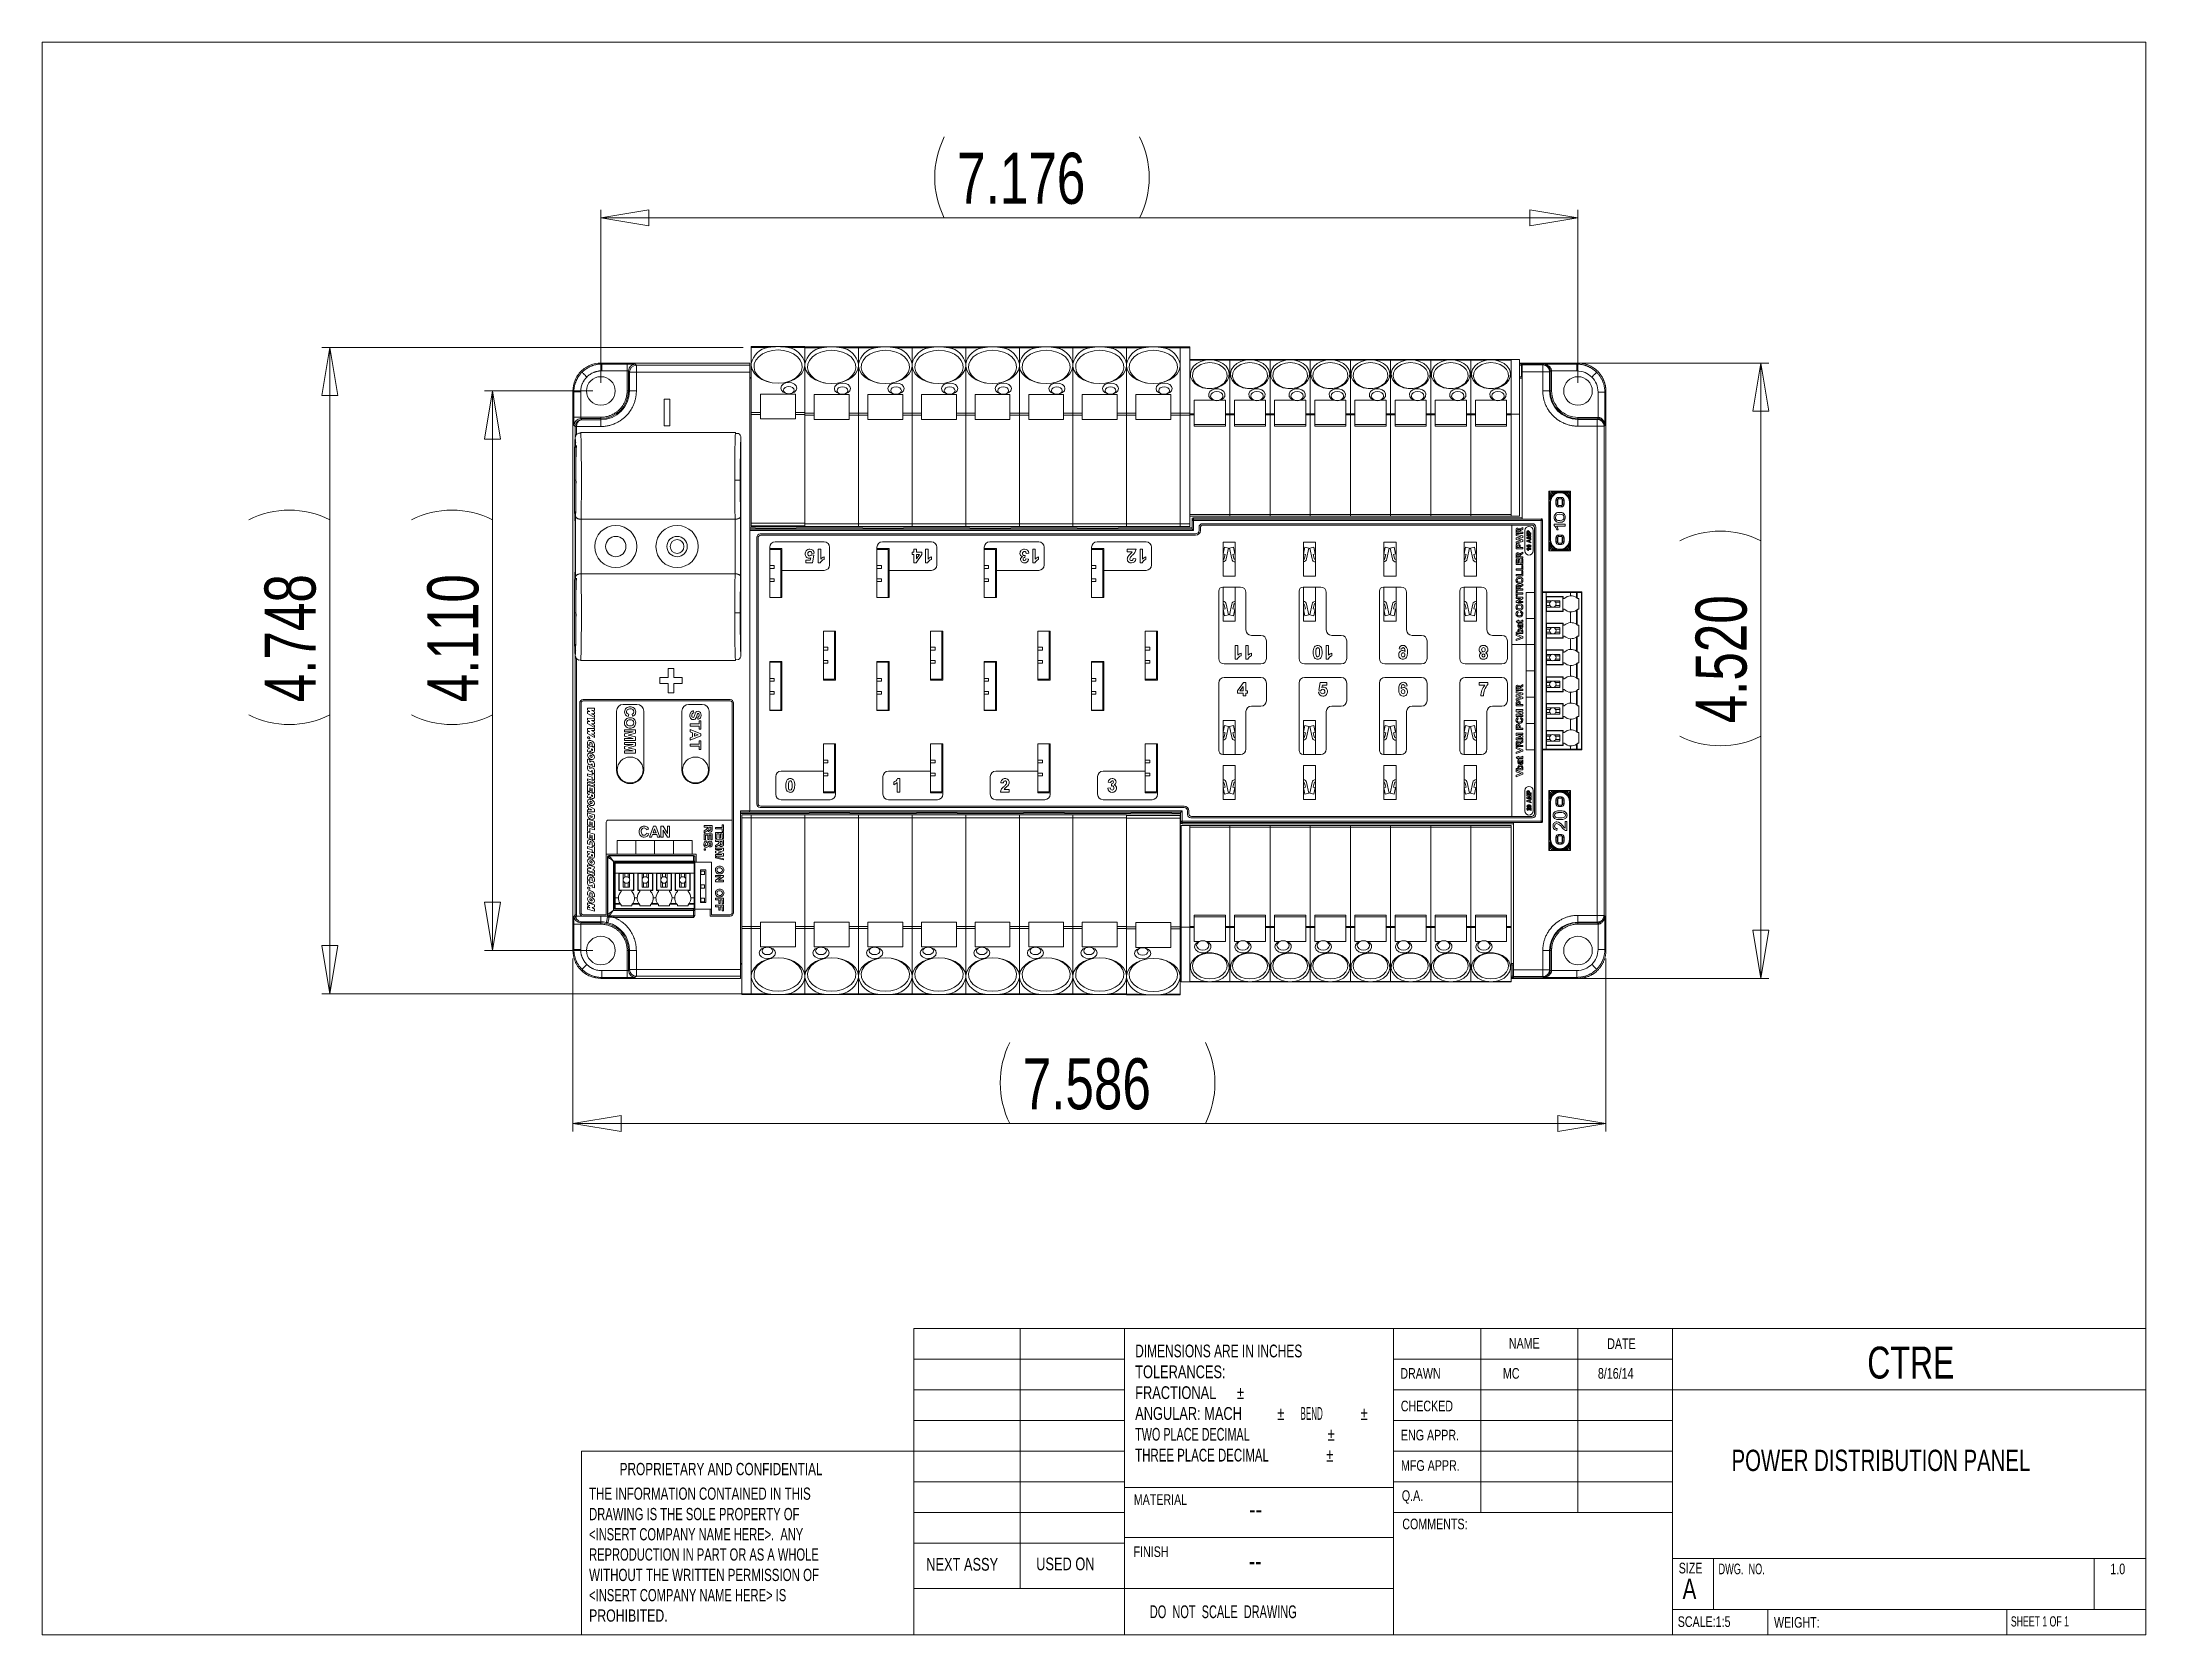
# Model space of a CAD drawing. Header units: inches. Extents: x 0.3 to 10.6, y 0.4 to 8.2.
import ezdxf

# ---------------------------------------------------------------- set-up
doc = ezdxf.new("R2010")
doc.units = ezdxf.units.IN
doc.header["$MEASUREMENT"] = 0
doc.layers.add('FORMAT', color=7, linetype='Continuous', lineweight=0)
doc.styles.add('SLDTEXTSTYLE0', font='TXT', dxfattribs={"width": 0.75})
doc.styles.add('SLDTEXTSTYLE1', font='TXT', dxfattribs={"width": 0.642857})
doc.styles.add('SLDTEXTSTYLE10', font='TXT', dxfattribs={"width": 0.677419})
doc.styles.add('SLDTEXTSTYLE11', font='TXT', dxfattribs={"width": 0.679688})
doc.styles.add('SLDTEXTSTYLE12', font='TXT', dxfattribs={"width": 0.683036})
doc.styles.add('SLDTEXTSTYLE13', font='TXT', dxfattribs={"width": 0.721154})
doc.styles.add('SLDTEXTSTYLE2', font='TXT', dxfattribs={"width": 0.715909})
doc.styles.add('SLDTEXTSTYLE3', font='TXT', dxfattribs={"width": 0.698864})
doc.styles.add('SLDTEXTSTYLE4', font='TXT', dxfattribs={"width": 0.46875})
doc.styles.add('SLDTEXTSTYLE5', font='TXT', dxfattribs={"width": 0.631579})
doc.styles.add('SLDTEXTSTYLE6', font='TXT', dxfattribs={"width": 0.671053})
doc.styles.add('SLDTEXTSTYLE7', font='TXT', dxfattribs={"width": 0.6375})
doc.styles.add('SLDTEXTSTYLE8', font='TXT', dxfattribs={"width": 0.701613})
doc.styles.add('SLDTEXTSTYLE9', font='TXT', dxfattribs={"width": 0.685345})
doc.dimstyles.new('SLDDIMSTYLE0', dxfattribs={"dimtxt": 0.25, "dimasz": 0.236, "dimexe": 0, "dimexo": 0.0625, "dimgap": 0.0625, "dimtad": 1, "dimtoh": 1, "dimdec": 3, "dimlfac": 1.5, "dimzin": 12, "dimdsep": 46, "dimtxsty": 'SLDTEXTSTYLE0', "dimblk1": 'CLOSED', "dimblk2": 'CLOSED', "dimsah": 1, "dimcen": 0.09, "dimadec": 0, "dimazin": 0, "dimtfac": 1, "dimtofl": 0, "dimtmove": 0, "dimatfit": 3, "dimldrblk": 'CLOSED', "dimfxl": 0, "dimtolj": 1, "dimtzin": 12, "dimarcsym": 0})
doc.dimstyles.new('SLDDIMSTYLE1', dxfattribs={"dimtxt": 0.25, "dimasz": 0.236, "dimexe": 0, "dimexo": 0.0625, "dimgap": 0.0625, "dimtad": 1, "dimtoh": 1, "dimdec": 3, "dimlfac": 1.5, "dimzin": 4, "dimdsep": 46, "dimtxsty": 'SLDTEXTSTYLE0', "dimblk1": 'CLOSED', "dimblk2": 'CLOSED', "dimsah": 1, "dimcen": 0.09, "dimadec": 0, "dimazin": 0, "dimtfac": 1, "dimtofl": 0, "dimtmove": 0, "dimatfit": 3, "dimldrblk": 'CLOSED', "dimfxl": 0, "dimtolj": 1, "dimtzin": 12, "dimarcsym": 0})

msp = doc.modelspace()

# ---------------------------------------------------------------- texts
at = {"color": 8, "linetype": 'Continuous', "lineweight": 0, "attachment_point": 1}
for s, insert, char_height, style in [('NAME', (7.51114, 1.84628), 0.052083, 'SLDTEXTSTYLE0'), ('DATE', (7.99257, 1.84426), 0.052083, 'SLDTEXTSTYLE0'), ('CTRE', (9.26577, 1.80384), 0.15625, 'SLDTEXTSTYLE0'), ('DRAWN', (6.9797, 1.69885), 0.052083, 'SLDTEXTSTYLE0'), ('CHECKED', (6.9821, 1.53909), 0.052083, 'SLDTEXTSTYLE0'), ('ENG APPR.', (6.98261, 1.39669), 0.052083, 'SLDTEXTSTYLE0'), ('MFG APPR.', (6.98307, 1.24777), 0.052083, 'SLDTEXTSTYLE0'), ('POWER DISTRIBUTION PANEL', (8.60119, 1.29896), 0.1041667, 'SLDTEXTSTYLE2'), ('PROPRIETARY AND CONFIDENTIAL', (3.15756, 1.23441), 0.06, 'SLDTEXTSTYLE13'), ('MATERIAL', (5.67471, 1.08086), 0.052083, 'SLDTEXTSTYLE0'), ('Q.A.', (6.98694, 1.10043), 0.052083, 'SLDTEXTSTYLE0'), ('--', (6.23994, 1.05457), 0.09375, 'SLDTEXTSTYLE0'), ('COMMENTS:', (6.98935, 0.96147), 0.052083, 'SLDTEXTSTYLE0'), ('FINISH', (5.67354, 0.82578), 0.052083, 'SLDTEXTSTYLE0'), ('NEXT ASSY', (4.65877, 0.76912), 0.0625, 'SLDTEXTSTYLE0'), ('USED ON', (5.19694, 0.77123), 0.0625, 'SLDTEXTSTYLE0'), ('--', (6.23741, 0.80115), 0.09375, 'SLDTEXTSTYLE0'), ('SIZE', (8.34261, 0.74537), 0.052083, 'SLDTEXTSTYLE0'), ('DWG.  NO.', (8.53755, 0.74128), 0.052083, 'SLDTEXTSTYLE1'), ('1.0', (10.45575, 0.74128), 0.052083, 'SLDTEXTSTYLE0'), ('A', (8.36183, 0.66796), 0.1, 'SLDTEXTSTYLE0'), ('DO  NOT  SCALE  DRAWING', (5.75331, 0.53679), 0.0625, 'SLDTEXTSTYLE1'), ('SCALE:1:5', (8.33777, 0.48316), 0.052083, 'SLDTEXTSTYLE0'), ('WEIGHT:', (8.80897, 0.47964), 0.052083, 'SLDTEXTSTYLE0'), ('SHEET 1 OF 1', (9.96878, 0.4834), 0.05, 'SLDTEXTSTYLE7')]:
    msp.add_mtext(s, dxfattribs=dict(at, insert=insert, char_height=char_height, style=style))
at = {"layer": 'FORMAT', "color": 8, "char_height": 0.052083, "attachment_point": 1, "style": 'SLDTEXTSTYLE0'}
for s, insert in [('MC', (7.48206, 1.69885)), ('8/16/14', (7.94701, 1.69885))]:
    msp.add_mtext(s, dxfattribs=dict(at, insert=insert))

# ---------------------------------------------------------------- blocks, each defined once
blk = doc.blocks.new('SW_NOTE_0')
at = {"color": 0, "linetype": 'Continuous', "lineweight": 0, "char_height": 0.0625, "attachment_point": 1}
for s, insert, style in [('DIMENSIONS ARE IN INCHES', (0, 0.08), 'SLDTEXTSTYLE3'), ('TOLERANCES:', (0, -0.022), 'SLDTEXTSTYLE0'), ('FRACTIONAL', (0, -0.124), 'SLDTEXTSTYLE0'), ('%%p', (0.498, -0.124), 'SLDTEXTSTYLE0'), ('ANGULAR: MACH', (0, -0.226), 'SLDTEXTSTYLE0'), ('%%p', (0.696, -0.226), 'SLDTEXTSTYLE0'), ('     BEND ', (0.755, -0.226), 'SLDTEXTSTYLE4'), ('%%p', (1.104, -0.226), 'SLDTEXTSTYLE0'), ('TWO PLACE DECIMAL    ', (0, -0.328), 'SLDTEXTSTYLE5'), ('%%p', (0.942, -0.328), 'SLDTEXTSTYLE0'), ('THREE PLACE DECIMAL  ', (0, -0.43), 'SLDTEXTSTYLE6'), ('%%p', (0.936, -0.43), 'SLDTEXTSTYLE0')]:
    blk.add_mtext(s, dxfattribs=dict(at, insert=insert, style=style))
blk = doc.blocks.new('SW_NOTE_1')
at = {"color": 0, "linetype": 'Continuous', "lineweight": 0, "char_height": 0.06, "attachment_point": 1}
for s, insert, style in [('THE INFORMATION CONTAINED IN THIS', (0, 0.077), 'SLDTEXTSTYLE8'), ('DRAWING IS THE SOLE PROPERTY OF', (0, -0.023), 'SLDTEXTSTYLE9'), ('<INSERT COMPANY NAME HERE>.  ANY ', (0, -0.122), 'SLDTEXTSTYLE10'), ('REPRODUCTION IN PART OR AS A WHOLE', (0, -0.221), 'SLDTEXTSTYLE11'), ('WITHOUT THE WRITTEN PERMISSION OF', (0, -0.321), 'SLDTEXTSTYLE8'), ('<INSERT COMPANY NAME HERE> IS ', (0, -0.42), 'SLDTEXTSTYLE12'), ('PROHIBITED.', (0, -0.52), 'SLDTEXTSTYLE0')]:
    blk.add_mtext(s, dxfattribs=dict(at, insert=insert, style=style))
blk = doc.blocks.new('_Closed')
at = {"color": 0, "linetype": 'ByBlock', "lineweight": -2}
for p, q in [((-1, 0.166667), (0, 0)), ((-1, 0.166667), (-1, -0.166667)), ((0, 0), (-1, -0.166667)), ((0, 0), (-1, 0))]:
    blk.add_line(p, q, dxfattribs=at)
blk = doc.blocks.new('*D4')
at = {"layer": 'FORMAT'}
for p, q in [((3.065, 6.523), (3.065, 7.37)), ((3.065, 7.331), (7.849, 7.331)), ((7.849, 6.523), (7.849, 7.37))]:
    blk.add_line(p, q, dxfattribs=at)
for centre, start, end in [((5.144, 7.529), 153.4349, 206.5651), ((5.306, 7.529), 333.4349, 26.5651)]:
    blk.add_arc(centre, 0.444, start, end, dxfattribs=at)
at = {"layer": 'FORMAT', "xscale": 0.236, "yscale": 0.236}
for p, rotation in [((3.065, 7.331, 0.04), 180.0000000000004), ((7.849, 7.331, 0.04), 360.0000000000004)]:
    blk.add_blockref('_Closed', p, dxfattribs=dict(at, rotation=rotation))
at = {"layer": 'FORMAT', "insert": (4.81, 7.65), "char_height": 0.25, "attachment_point": 1, "style": 'SLDTEXTSTYLE0'}
blk.add_mtext('7.176', dxfattribs=at)
blk = doc.blocks.new('*D5')
at = {"layer": 'FORMAT'}
for p, q in [((3.026, 6.484), (2.496, 6.484)), ((2.535, 6.484), (2.535, 3.744)), ((3.026, 3.744), (2.496, 3.744))]:
    blk.add_line(p, q, dxfattribs=at)
for centre, start, end in [((2.337, 5.456), 63.4349, 116.5651), ((2.337, 5.294), 243.4349, 296.5651)]:
    blk.add_arc(centre, 0.444, start, end, dxfattribs=at)
at = {"layer": 'FORMAT', "xscale": 0.236, "yscale": 0.236}
for p, rotation in [((2.535, 6.484, 0.04), 90.0000000000004), ((2.535, 3.744, 0.04), 270.0000000000004)]:
    blk.add_blockref('_Closed', p, dxfattribs=dict(at, rotation=rotation))
at = {"layer": 'FORMAT', "insert": (2.216, 4.959), "char_height": 0.25, "attachment_point": 1, "rotation": 90, "style": 'SLDTEXTSTYLE0'}
blk.add_mtext('4.110', dxfattribs=at)
blk = doc.blocks.new('*D6')
at = {"layer": 'FORMAT'}
for p, q in [((3.763, 6.697), (1.7, 6.697)), ((1.739, 6.697), (1.739, 3.532)), ((3.763, 3.532), (1.7, 3.532))]:
    blk.add_line(p, q, dxfattribs=at)
for centre, start, end in [((1.54, 5.456), 63.4349, 116.5651), ((1.54, 5.294), 243.4349, 296.5651)]:
    blk.add_arc(centre, 0.444, start, end, dxfattribs=at)
at = {"layer": 'FORMAT', "xscale": 0.236, "yscale": 0.236}
for p, rotation in [((1.739, 6.697, 0.04), 90.0000000000901), ((1.739, 3.532, 0.04), 270.00000000009)]:
    blk.add_blockref('_Closed', p, dxfattribs=dict(at, rotation=rotation))
at = {"layer": 'FORMAT', "insert": (1.419, 4.959), "char_height": 0.25, "attachment_point": 1, "rotation": 90, "style": 'SLDTEXTSTYLE0'}
blk.add_mtext('4.748', dxfattribs=at)
blk = doc.blocks.new('*D7')
at = {"layer": 'FORMAT'}
for p, q in [((2.929, 3.705), (2.929, 2.858)), ((7.986, 3.705), (7.986, 2.858)), ((7.986, 2.897), (2.929, 2.897))]:
    blk.add_line(p, q, dxfattribs=at)
for centre, start, end in [((5.465, 3.095), 153.4349, 206.5651), ((5.628, 3.095), 333.4349, 26.5651)]:
    blk.add_arc(centre, 0.444, start, end, dxfattribs=at)
at = {"layer": 'FORMAT', "xscale": 0.236, "yscale": 0.236, "rotation": 180.0000000000004}
blk.add_blockref('_Closed', (2.929, 2.897, 0.04), dxfattribs=at)
at = {"layer": 'FORMAT', "xscale": 0.236, "yscale": 0.236}
blk.add_blockref('_Closed', (7.986, 2.897, 0.04), dxfattribs=at)
at = {"layer": 'FORMAT', "insert": (5.131, 3.216), "char_height": 0.25, "attachment_point": 1, "style": 'SLDTEXTSTYLE0'}
blk.add_mtext('7.586', dxfattribs=at)
blk = doc.blocks.new('*D8')
at = {"layer": 'FORMAT'}
for p, q in [((7.768, 6.62), (8.784, 6.62)), ((8.745, 6.62), (8.745, 3.607)), ((7.768, 3.607), (8.784, 3.607))]:
    blk.add_line(p, q, dxfattribs=at)
for centre, start, end in [((8.546, 5.353), 63.4349, 116.5651), ((8.546, 5.19), 243.4349, 296.5651)]:
    blk.add_arc(centre, 0.444, start, end, dxfattribs=at)
at = {"layer": 'FORMAT', "xscale": 0.236, "yscale": 0.236}
for p, rotation in [((8.745, 6.62, 0.04), 90.0000000000004), ((8.745, 3.607, 0.04), 270.0000000000004)]:
    blk.add_blockref('_Closed', p, dxfattribs=dict(at, rotation=rotation))
at = {"layer": 'FORMAT', "insert": (8.425, 4.856), "char_height": 0.25, "attachment_point": 1, "rotation": 90, "style": 'SLDTEXTSTYLE0'}
blk.add_mtext('4.520', dxfattribs=at)

# ---------------------------------------------------------------- dimensions: what is measured, and where the dimension line sits
at = {"layer": 'FORMAT'}
dim = msp.add_linear_dim(base=(7.84946, 7.3305), p1=(3.06546, 6.48353), p2=(7.84946, 6.48353), text='(<>)', dimstyle='SLDDIMSTYLE0', dxfattribs=at)
dim.commit()
dim.dimension.update_dxf_attribs({"geometry": '*D4', "text_midpoint": (5.22514, 7.3305), "dimtype": 160})
for base, p1, p2, angle, dimstyle, picture, middle in [((1.73862, 3.53162), (3.80206, 6.6969), (3.80206, 3.53162), 90, 'SLDDIMSTYLE0', '*D6', (1.73862, 5.37506)), ((8.74453, 3.60698), (7.72935, 6.62008), (7.72935, 3.60698), 90, 'SLDDIMSTYLE1', '*D8', (8.74453, 5.27172)), ((2.53515, 3.74353), (3.06546, 6.48353), (3.06546, 3.74353), 90, 'SLDDIMSTYLE1', '*D5', (2.53515, 5.37506)), ((2.92892, 2.89656), (7.98601, 3.74363), (2.92892, 3.74363), 0, 'SLDDIMSTYLE0', '*D7', (5.5462, 2.89656))]:
    dim = msp.add_linear_dim(base=base, p1=p1, p2=p2, angle=angle, text='(<>)', dimstyle=dimstyle, dxfattribs=at)
    dim.commit()
    dim.dimension.update_dxf_attribs({"geometry": picture, "text_midpoint": middle, "dimtype": 160})

# ---------------------------------------------------------------- linework, layer by layer
at = {"color": 8, "linetype": 'Continuous', "lineweight": 0}
for p, q in [((0.32993, 8.19207), (10.62993, 8.19207)), ((0.32993, 8.19207), (0.32993, 0.39207)), ((10.62993, 0.39207), (10.62993, 8.19207)), ((4.59744, 0.39207), (4.59744, 1.89207)), ((4.59744, 1.89207), (5.62993, 1.89207)), ((5.11917, 1.89207), (5.11917, 0.61952)), ((5.62993, 0.39207), (5.62993, 1.89207)), ((5.62993, 1.89207), (10.62993, 1.89207)), ((6.94692, 1.89207), (6.94692, 0.39207)), ((7.37343, 1.89207), (7.37343, 0.99207)), ((7.84947, 1.89207), (7.84947, 0.99207)), ((8.31158, 1.89207), (8.31158, 0.39207)), ((4.59744, 1.74207), (5.62993, 1.74207)), ((6.94692, 1.74207), (8.31158, 1.74207)), ((4.59744, 1.59207), (5.62993, 1.59207)), ((6.94692, 1.59207), (10.62993, 1.59207)), ((4.59744, 1.44207), (5.62993, 1.44207)), ((6.94692, 1.44207), (8.31158, 1.44207)), ((4.59744, 1.29207), (2.97007, 1.29207)), ((2.97007, 1.29207), (2.97007, 0.39207)), ((4.59744, 1.29207), (5.62993, 1.29207)), ((6.94692, 1.29207), (8.31158, 1.29207)), ((4.59744, 1.14207), (5.62993, 1.14207)), ((6.94692, 1.14207), (8.31158, 1.14207)), ((6.94692, 1.11472), (5.62993, 1.11472)), ((4.59744, 0.99207), (5.62993, 0.99207)), ((6.94692, 0.99207), (8.31158, 0.99207)), ((4.59744, 0.84207), (5.62993, 0.84207)), ((5.62993, 0.86952), (6.94692, 0.86952)), ((8.31158, 0.76707), (10.62993, 0.76707)), ((8.51228, 0.76707), (8.51228, 0.51707)), ((10.37675, 0.76707), (10.37675, 0.51707)), ((5.62993, 0.61952), (4.59744, 0.61952)), ((5.62993, 0.61952), (6.94692, 0.61952)), ((8.31158, 0.51707), (10.62993, 0.51707)), ((8.77914, 0.51707), (8.77914, 0.39207)), ((9.94858, 0.51707), (9.94858, 0.39207)), ((10.62993, 0.39207), (0.32993, 0.39207))]:
    msp.add_line(p, q, dxfattribs=at)
at = {"color": 7, "linetype": 'Continuous', "lineweight": 15}
for p, q in [((3.93293, 6.70058), (3.80206, 6.70058)), ((3.80206, 6.70058), (3.80206, 6.6969)), ((3.80206, 6.6969), (3.88513, 6.6969)), ((3.80206, 6.61764), (3.80206, 6.6969)), ((4.06452, 6.70058), (3.93293, 6.70058)), ((3.98145, 6.6969), (4.06452, 6.6969)), ((4.06452, 6.6969), (4.06452, 6.70058)), ((4.32699, 6.69916), (4.06452, 6.69916)), ((4.06452, 6.61764), (4.06452, 6.6969)), ((4.06452, 6.69544), (4.1476, 6.69544)), ((4.24391, 6.69544), (4.32699, 6.69544)), ((4.32699, 6.69544), (4.32699, 6.69916)), ((4.58946, 6.69916), (4.32699, 6.69916)), ((4.32699, 6.61582), (4.32699, 6.69544)), ((4.32699, 6.69544), (4.41007, 6.69544)), ((4.50638, 6.69544), (4.58946, 6.69544)), ((4.85193, 6.69916), (4.58946, 6.69916)), ((4.58946, 6.69544), (4.58946, 6.69916)), ((4.58946, 6.69544), (4.67254, 6.69544)), ((4.58946, 6.61582), (4.58946, 6.69544)), ((4.76885, 6.69544), (4.85193, 6.69544)), ((4.85193, 6.69544), (4.85193, 6.69916)), ((5.11439, 6.69916), (4.85193, 6.69916)), ((4.85193, 6.61582), (4.85193, 6.69544)), ((4.85193, 6.69544), (4.935, 6.69544)), ((5.03132, 6.69544), (5.11439, 6.69544)), ((5.37686, 6.69916), (5.11439, 6.69916)), ((5.11439, 6.69544), (5.11439, 6.69916)), ((5.11439, 6.69544), (5.19747, 6.69544)), ((5.11439, 6.61582), (5.11439, 6.69544)), ((5.29378, 6.69544), (5.37686, 6.69544)), ((5.63933, 6.69916), (5.37686, 6.69916)), ((5.37686, 6.69544), (5.37686, 6.69916)), ((5.37686, 6.69544), (5.45994, 6.69544)), ((5.37686, 6.61582), (5.37686, 6.69544)), ((5.55625, 6.69544), (5.63933, 6.69544)), ((5.63933, 6.69544), (5.63933, 6.69916)), ((5.90179, 6.69916), (5.63933, 6.69916)), ((5.63933, 6.61582), (5.63933, 6.69544)), ((5.63933, 6.69544), (5.7224, 6.69544)), ((5.81872, 6.69544), (5.90179, 6.69544)), ((5.94846, 6.69916), (5.90179, 6.69916)), ((5.90179, 6.69544), (5.90179, 6.69916)), ((5.90179, 6.69544), (5.94846, 6.69544)), ((5.90179, 6.61582), (5.90179, 6.69544)), ((5.94846, 6.69544), (5.94846, 6.69916)), ((5.94846, 6.37501), (5.94846, 6.69544)), ((3.06556, 6.62008), (3.07018, 6.61546)), ((3.79546, 6.62008), (3.06556, 6.62008)), ((3.07018, 6.61546), (3.19422, 6.61546)), ((3.07018, 6.61546), (3.07018, 6.58213)), ((3.19422, 6.61546), (3.19422, 6.58213)), ((3.23421, 6.61478), (3.23941, 6.60957)), ((3.23941, 6.60957), (3.23941, 6.57625)), ((3.23941, 6.60957), (3.79546, 6.60957)), ((3.79546, 6.60957), (3.79546, 6.62008)), ((3.79546, 6.57625), (3.79546, 6.60957)), ((3.80206, 6.60739), (3.80206, 6.61764)), ((3.80206, 6.37794), (3.80206, 6.60739)), ((4.06452, 6.61764), (4.06452, 6.60739)), ((4.06452, 6.60552), (4.06452, 6.61582)), ((4.06452, 6.37794), (4.06452, 6.60739)), ((4.32699, 6.61582), (4.32699, 6.60552)), ((4.32699, 6.60552), (4.32699, 6.61582)), ((4.32699, 6.37501), (4.32699, 6.60552)), ((4.58946, 6.60552), (4.58946, 6.61582)), ((4.58946, 6.61582), (4.58946, 6.60552)), ((4.58946, 6.37501), (4.58946, 6.60552)), ((4.85193, 6.61582), (4.85193, 6.60552)), ((4.85193, 6.60552), (4.85193, 6.61582)), ((4.85193, 6.37501), (4.85193, 6.60552)), ((5.11439, 6.60552), (5.11439, 6.61582)), ((5.11439, 6.61582), (5.11439, 6.60552)), ((5.11439, 6.37501), (5.11439, 6.60552)), ((5.37686, 6.60552), (5.37686, 6.61582)), ((5.37686, 6.61582), (5.37686, 6.60552)), ((5.37686, 6.37501), (5.37686, 6.60552)), ((5.63933, 6.61582), (5.63933, 6.60552)), ((5.63933, 6.60552), (5.63933, 6.61582)), ((5.63933, 6.37501), (5.63933, 6.60552)), ((5.90179, 6.60552), (5.90179, 6.61582)), ((5.90179, 6.61582), (5.90179, 6.60552)), ((5.90179, 6.37501), (5.90179, 6.60552)), ((6.14513, 6.63753), (5.94846, 6.63753)), ((5.94846, 6.63486), (5.94846, 6.63753)), ((5.94846, 6.63486), (6.02528, 6.63486)), ((5.94846, 6.37148), (5.94846, 6.63486)), ((5.94846, 6.62008), (5.94846, 6.62008)), ((5.94846, 6.6162), (5.94846, 6.6162)), ((5.94846, 6.60954), (5.94846, 6.60954)), ((6.06831, 6.63486), (6.14513, 6.63486)), ((6.14513, 6.63486), (6.14513, 6.63753)), ((6.3418, 6.63753), (6.14513, 6.63753)), ((6.14513, 6.63486), (6.14513, 6.63753)), ((6.14513, 6.37148), (6.14513, 6.63486)), ((6.14513, 6.63486), (6.22195, 6.63486)), ((6.14513, 6.37148), (6.14513, 6.63486)), ((6.26498, 6.63486), (6.3418, 6.63486)), ((6.3418, 6.63486), (6.3418, 6.63753)), ((6.53846, 6.63753), (6.3418, 6.63753)), ((6.3418, 6.63486), (6.3418, 6.63753)), ((6.3418, 6.37148), (6.3418, 6.63486)), ((6.3418, 6.63486), (6.41861, 6.63486)), ((6.3418, 6.37148), (6.3418, 6.63486)), ((6.46165, 6.63486), (6.53846, 6.63486)), ((6.73513, 6.63753), (6.53846, 6.63753)), ((6.53846, 6.63486), (6.53846, 6.63753)), ((6.53846, 6.63486), (6.53846, 6.63753)), ((6.53846, 6.63486), (6.61528, 6.63486)), ((6.53846, 6.37148), (6.53846, 6.63486)), ((6.53846, 6.37148), (6.53846, 6.63486)), ((6.65831, 6.63486), (6.73513, 6.63486)), ((6.9318, 6.63753), (6.73513, 6.63753)), ((6.73513, 6.63486), (6.73513, 6.63753)), ((6.73513, 6.63486), (6.73513, 6.63753)), ((6.73513, 6.63486), (6.81195, 6.63486)), ((6.73513, 6.37148), (6.73513, 6.63486)), ((6.73513, 6.37148), (6.73513, 6.63486)), ((6.85498, 6.63486), (6.9318, 6.63486)), ((6.9318, 6.63486), (6.9318, 6.63753)), ((7.12846, 6.63753), (6.9318, 6.63753)), ((6.9318, 6.63486), (6.9318, 6.63753)), ((6.9318, 6.37148), (6.9318, 6.63486)), ((6.9318, 6.63486), (7.00861, 6.63486)), ((6.9318, 6.37148), (6.9318, 6.63486)), ((7.05165, 6.63486), (7.12846, 6.63486)), ((7.12846, 6.63486), (7.12846, 6.63753)), ((7.32513, 6.63753), (7.12846, 6.63753)), ((7.12846, 6.63486), (7.12846, 6.63753)), ((7.12846, 6.37148), (7.12846, 6.63486)), ((7.12846, 6.63486), (7.20528, 6.63486)), ((7.12846, 6.37148), (7.12846, 6.63486)), ((7.24831, 6.63486), (7.32513, 6.63486)), ((7.5218, 6.63753), (7.32513, 6.63753)), ((7.32513, 6.63486), (7.32513, 6.63753)), ((7.32513, 6.63486), (7.32513, 6.63753)), ((7.32513, 6.63486), (7.40195, 6.63486)), ((7.32513, 6.37148), (7.32513, 6.63486)), ((7.32513, 6.37148), (7.32513, 6.63486)), ((7.44498, 6.63486), (7.5218, 6.63486)), ((7.5218, 6.3692), (7.5218, 6.63753)), ((7.5638, 6.63753), (7.5218, 6.63753)), ((7.5218, 6.37148), (7.5218, 6.63486)), ((7.5638, 6.3692), (7.5638, 6.63753)), ((7.72935, 6.62008), (7.5638, 6.62008)), ((7.5638, 6.61968), (7.57175, 6.61968)), ((7.5638, 6.61828), (7.57047, 6.61828)), ((7.57047, 6.61762), (7.5638, 6.61762)), ((7.5638, 6.6162), (7.5728, 6.6162)), ((7.5728, 6.60954), (7.5638, 6.60954)), ((7.57175, 6.61968), (7.57047, 6.61828)), ((7.57175, 6.61901), (7.57047, 6.61762)), ((7.57047, 6.61762), (7.57047, 6.61828)), ((7.57175, 6.61901), (7.57175, 6.61968)), ((7.5728, 6.6162), (7.7264, 6.61714)), ((7.5728, 6.60954), (7.5728, 6.6162)), ((7.5728, 6.55353), (7.5728, 6.60954)), ((7.72907, 6.61714), (7.57613, 6.61714)), ((7.57613, 6.61714), (7.57613, 6.61126)), ((7.6772, 6.61126), (7.57613, 6.61126)), ((7.57613, 6.61126), (7.57613, 6.57793)), ((7.6772, 6.61126), (7.68089, 6.61495)), ((7.6772, 6.57793), (7.6772, 6.61126)), ((7.68089, 6.61495), (7.84424, 6.61495)), ((7.7264, 6.61714), (7.72935, 6.62008)), ((7.73201, 6.62008), (7.72907, 6.61714)), ((7.72935, 6.62008), (7.72935, 6.61741)), ((7.84937, 6.62008), (7.73201, 6.62008)), ((7.84424, 6.61495), (7.84937, 6.62008)), ((7.84424, 6.58162), (7.84424, 6.61495)), ((3.07018, 6.58213), (3.19422, 6.58213)), ((3.19422, 6.48353), (3.19422, 6.58213)), ((3.20088, 6.58145), (3.20609, 6.57625)), ((3.20088, 6.58145), (3.20088, 6.48353)), ((3.20609, 6.57625), (3.20609, 6.48353)), ((3.20609, 6.57625), (3.23941, 6.57625)), ((3.23941, 6.57625), (3.23941, 6.48353)), ((3.23941, 6.57625), (3.79546, 6.57625)), ((3.79546, 4.42806), (3.79546, 6.57625)), ((3.80206, 6.5502), (3.79546, 6.5502)), ((3.79546, 6.54714), (3.80206, 6.54714)), ((3.80206, 6.54686), (3.79546, 6.54686)), ((5.94846, 6.55353), (5.94846, 6.55353)), ((5.94846, 6.54686), (5.94846, 6.54686)), ((7.5638, 6.55353), (7.5728, 6.55353)), ((7.57613, 6.54686), (7.5638, 6.54686)), ((7.5728, 6.55353), (7.57613, 6.55353)), ((7.57613, 6.57793), (7.57613, 5.85736)), ((7.6772, 6.57793), (7.57613, 6.57793)), ((7.6772, 6.48353), (7.6772, 6.57793)), ((7.71053, 6.57793), (7.6772, 6.57793)), ((7.71053, 6.57793), (7.71353, 6.58094)), ((7.71053, 6.48353), (7.71053, 6.57793)), ((7.71353, 6.48353), (7.71353, 6.58094)), ((7.7202, 6.58094), (7.71353, 6.58094)), ((7.7202, 6.58094), (7.72019, 6.58162)), ((7.72019, 6.58162), (7.84424, 6.58162)), ((7.7202, 6.48353), (7.7202, 6.58094)), ((2.92892, 3.74363), (2.92892, 6.48343)), ((2.92892, 6.48343), (2.93353, 6.47882)), ((2.93353, 6.35478), (2.93353, 6.47882)), ((2.93353, 6.47882), (2.96686, 6.47882)), ((2.96686, 6.47882), (2.96686, 6.35478)), ((3.19422, 6.48353), (3.20088, 6.48353)), ((3.20088, 6.48353), (3.20609, 6.48353)), ((3.23941, 6.48353), (3.20609, 6.48353)), ((3.37581, 6.44366), (3.40358, 6.44366)), ((3.37581, 6.31332), (3.37581, 6.44366)), ((3.40358, 6.44366), (3.40358, 6.31332)), ((4.01859, 6.46848), (3.84799, 6.46848)), ((3.84799, 6.46848), (3.84799, 6.37794)), ((4.01859, 6.37794), (4.01859, 6.46848)), ((4.28106, 6.46597), (4.11046, 6.46597)), ((4.11046, 6.46597), (4.11046, 6.37501)), ((4.28106, 6.37501), (4.28106, 6.46597)), ((4.54353, 6.46597), (4.37292, 6.46597)), ((4.37292, 6.46597), (4.37292, 6.37501)), ((4.54353, 6.37501), (4.54353, 6.46597)), ((4.80599, 6.46597), (4.63539, 6.46597)), ((4.63539, 6.46597), (4.63539, 6.37501)), ((4.80599, 6.37501), (4.80599, 6.46597)), ((5.06846, 6.46597), (4.89786, 6.46597)), ((4.89786, 6.46597), (4.89786, 6.37501)), ((5.06846, 6.37501), (5.06846, 6.46597)), ((5.33093, 6.46597), (5.16032, 6.46597)), ((5.16032, 6.46597), (5.16032, 6.37501)), ((5.33093, 6.37501), (5.33093, 6.46597)), ((5.5934, 6.46597), (5.42279, 6.46597)), ((5.42279, 6.46597), (5.42279, 6.37501)), ((5.5934, 6.37501), (5.5934, 6.46597)), ((5.85586, 6.46597), (5.68526, 6.46597)), ((5.68526, 6.46597), (5.68526, 6.37501)), ((5.85586, 6.37501), (5.85586, 6.46597)), ((6.06271, 6.43877), (5.97068, 6.43877)), ((5.97068, 6.43877), (5.97068, 6.37148)), ((6.12291, 6.43877), (6.09959, 6.43877)), ((6.12291, 6.37148), (6.12291, 6.43877)), ((6.25937, 6.43877), (6.16735, 6.43877)), ((6.16735, 6.43877), (6.16735, 6.37148)), ((6.31958, 6.43877), (6.29626, 6.43877)), ((6.31958, 6.37148), (6.31958, 6.43877)), ((6.45604, 6.43877), (6.36402, 6.43877)), ((6.36402, 6.43877), (6.36402, 6.37148)), ((6.51625, 6.43877), (6.49293, 6.43877)), ((6.51625, 6.37148), (6.51625, 6.43877)), ((6.65271, 6.43877), (6.56068, 6.43877)), ((6.56068, 6.43877), (6.56068, 6.37148)), ((6.71291, 6.43877), (6.68959, 6.43877)), ((6.71291, 6.37148), (6.71291, 6.43877)), ((6.84937, 6.43877), (6.75735, 6.43877)), ((6.75735, 6.43877), (6.75735, 6.37148)), ((6.90958, 6.43877), (6.88626, 6.43877)), ((6.90958, 6.37148), (6.90958, 6.43877)), ((7.04604, 6.43877), (6.95401, 6.43877)), ((6.95401, 6.43877), (6.95401, 6.37148)), ((7.10625, 6.43877), (7.08293, 6.43877)), ((7.10625, 6.37148), (7.10625, 6.43877)), ((7.24271, 6.43877), (7.15068, 6.43877)), ((7.15068, 6.43877), (7.15068, 6.37148)), ((7.30291, 6.43877), (7.27959, 6.43877)), ((7.30291, 6.37148), (7.30291, 6.43877)), ((7.43937, 6.43877), (7.34735, 6.43877)), ((7.34735, 6.43877), (7.34735, 6.37148)), ((7.49958, 6.43877), (7.47626, 6.43877)), ((7.49958, 6.37148), (7.49958, 6.43877)), ((7.71053, 6.48353), (7.6772, 6.48353)), ((7.71053, 6.48353), (7.71353, 6.48353)), ((7.71353, 6.48353), (7.7202, 6.48353)), ((7.94756, 6.4783), (7.94756, 6.35426)), ((7.94756, 6.4783), (7.98088, 6.4783)), ((7.98088, 6.4783), (7.98601, 6.48343)), ((7.98088, 6.4783), (7.98088, 6.31496)), ((7.98601, 3.74363), (7.98601, 6.48343)), ((2.93353, 6.35478), (2.96686, 6.35478)), ((2.93988, 6.30912), (2.93422, 6.31478)), ((2.94654, 6.30912), (2.93988, 6.30912)), ((2.93988, 6.30912), (2.93988, 6.25353)), ((2.94655, 6.30958), (2.94654, 6.30912)), ((2.94654, 6.30912), (2.94654, 6.27097)), ((3.06546, 6.30958), (2.94655, 6.30958)), ((2.96686, 6.35478), (3.06546, 6.35478)), ((2.96755, 6.34811), (2.97275, 6.34291)), ((3.06546, 6.34811), (2.96755, 6.34811)), ((3.06546, 6.34291), (2.97275, 6.34291)), ((3.06546, 6.34811), (3.06546, 6.35478)), ((3.06546, 6.34291), (3.06546, 6.34811)), ((3.06546, 6.30958), (3.06546, 6.34291)), ((3.40358, 6.31332), (3.37581, 6.31332)), ((3.84799, 6.37794), (3.80206, 6.37794)), ((3.80206, 6.36835), (3.80206, 6.37794)), ((3.80206, 6.36835), (3.84799, 6.36835)), ((3.80206, 5.83618), (3.80206, 6.36835)), ((3.84799, 6.36835), (3.84799, 6.37794)), ((3.84799, 6.36835), (3.84799, 6.347)), ((3.84799, 6.347), (4.01859, 6.347)), ((4.06452, 6.37794), (4.01859, 6.37794)), ((4.01859, 6.37794), (4.01859, 6.36835)), ((4.01859, 6.36835), (4.06452, 6.36835)), ((4.01859, 6.347), (4.01859, 6.36835)), ((4.06452, 6.36835), (4.06452, 6.37794)), ((4.11046, 6.37501), (4.06452, 6.37501)), ((4.06452, 5.83618), (4.06452, 6.36835)), ((4.06452, 6.3654), (4.11046, 6.3654)), ((4.11046, 6.3654), (4.11046, 6.37501)), ((4.11046, 6.3654), (4.11046, 6.34406)), ((4.11046, 6.34406), (4.28106, 6.34406)), ((4.32699, 6.37501), (4.28106, 6.37501)), ((4.28106, 6.37501), (4.28106, 6.3654)), ((4.28106, 6.3654), (4.32699, 6.3654)), ((4.28106, 6.34406), (4.28106, 6.3654)), ((4.32699, 6.3654), (4.32699, 6.37501)), ((4.37292, 6.37501), (4.32699, 6.37501)), ((4.32699, 5.83323), (4.32699, 6.3654)), ((4.32699, 6.3654), (4.37292, 6.3654)), ((4.37292, 6.3654), (4.37292, 6.37501)), ((4.37292, 6.3654), (4.37292, 6.34406)), ((4.37292, 6.34406), (4.54353, 6.34406)), ((4.54353, 6.37501), (4.54353, 6.3654)), ((4.58946, 6.37501), (4.54353, 6.37501)), ((4.54353, 6.3654), (4.58946, 6.3654)), ((4.54353, 6.34406), (4.54353, 6.3654)), ((4.63539, 6.37501), (4.58946, 6.37501)), ((4.58946, 6.3654), (4.58946, 6.37501)), ((4.58946, 6.3654), (4.63539, 6.3654)), ((4.58946, 5.83323), (4.58946, 6.3654)), ((4.63539, 6.3654), (4.63539, 6.37501)), ((4.63539, 6.3654), (4.63539, 6.34406)), ((4.63539, 6.34406), (4.80599, 6.34406)), ((4.80599, 6.37501), (4.80599, 6.3654)), ((4.85193, 6.37501), (4.80599, 6.37501)), ((4.80599, 6.3654), (4.85193, 6.3654)), ((4.80599, 6.34406), (4.80599, 6.3654)), ((4.85193, 6.3654), (4.85193, 6.37501)), ((4.89786, 6.37501), (4.85193, 6.37501)), ((4.85193, 5.83323), (4.85193, 6.3654)), ((4.85193, 6.3654), (4.89786, 6.3654)), ((4.89786, 6.3654), (4.89786, 6.37501)), ((4.89786, 6.3654), (4.89786, 6.34406)), ((4.89786, 6.34406), (5.06846, 6.34406)), ((5.06846, 6.37501), (5.06846, 6.3654)), ((5.11439, 6.37501), (5.06846, 6.37501)), ((5.06846, 6.3654), (5.11439, 6.3654)), ((5.06846, 6.34406), (5.06846, 6.3654)), ((5.16032, 6.37501), (5.11439, 6.37501)), ((5.11439, 6.3654), (5.11439, 6.37501)), ((5.11439, 6.3654), (5.16032, 6.3654)), ((5.11439, 5.83323), (5.11439, 6.3654)), ((5.16032, 6.3654), (5.16032, 6.37501)), ((5.16032, 6.3654), (5.16032, 6.34406)), ((5.16032, 6.34406), (5.33093, 6.34406)), ((5.37686, 6.37501), (5.33093, 6.37501)), ((5.33093, 6.37501), (5.33093, 6.3654)), ((5.33093, 6.3654), (5.37686, 6.3654)), ((5.33093, 6.34406), (5.33093, 6.3654)), ((5.42279, 6.37501), (5.37686, 6.37501)), ((5.37686, 6.3654), (5.37686, 6.37501)), ((5.37686, 6.3654), (5.42279, 6.3654)), ((5.37686, 5.83323), (5.37686, 6.3654)), ((5.42279, 6.3654), (5.42279, 6.37501)), ((5.42279, 6.3654), (5.42279, 6.34406)), ((5.42279, 6.34406), (5.5934, 6.34406)), ((5.63933, 6.37501), (5.5934, 6.37501)), ((5.5934, 6.37501), (5.5934, 6.3654)), ((5.5934, 6.3654), (5.63933, 6.3654)), ((5.5934, 6.34406), (5.5934, 6.3654)), ((5.63933, 6.3654), (5.63933, 6.37501)), ((5.68526, 6.37501), (5.63933, 6.37501)), ((5.63933, 5.83323), (5.63933, 6.3654)), ((5.63933, 6.3654), (5.68526, 6.3654)), ((5.68526, 6.3654), (5.68526, 6.37501)), ((5.68526, 6.3654), (5.68526, 6.34406)), ((5.68526, 6.34406), (5.85586, 6.34406)), ((5.90179, 6.37501), (5.85586, 6.37501)), ((5.85586, 6.37501), (5.85586, 6.3654)), ((5.85586, 6.3654), (5.90179, 6.3654)), ((5.85586, 6.34406), (5.85586, 6.3654)), ((5.94846, 6.37501), (5.90179, 6.37501)), ((5.90179, 6.3654), (5.90179, 6.37501)), ((5.90179, 6.3654), (5.94846, 6.3654)), ((5.90179, 5.83323), (5.90179, 6.3654)), ((5.94846, 6.3654), (5.94846, 6.37501)), ((5.94846, 6.36615), (5.94846, 6.37148)), ((5.97068, 6.37148), (5.94846, 6.37148)), ((5.94846, 5.87886), (5.94846, 6.36615)), ((5.94846, 6.36615), (5.97068, 6.36615)), ((5.94846, 5.83323), (5.94846, 6.3654)), ((5.97068, 6.36615), (5.97068, 6.37148)), ((5.97068, 6.36615), (5.97068, 6.31103)), ((6.12291, 6.31903), (5.97068, 6.31903)), ((5.97068, 6.31103), (6.12291, 6.31103)), ((6.14513, 6.37148), (6.12291, 6.37148)), ((6.12291, 6.37148), (6.12291, 6.36615)), ((6.12291, 6.36615), (6.14513, 6.36615)), ((6.12291, 6.31103), (6.12291, 6.36615)), ((6.14513, 6.36615), (6.14513, 6.37148)), ((6.16735, 6.37148), (6.14513, 6.37148)), ((6.14513, 6.36615), (6.14513, 6.37148)), ((6.14513, 5.87886), (6.14513, 6.36615)), ((6.14513, 5.87886), (6.14513, 6.36615)), ((6.14513, 6.36615), (6.16735, 6.36615)), ((6.16735, 6.36615), (6.16735, 6.37148)), ((6.16735, 6.36615), (6.16735, 6.31103)), ((6.31958, 6.31903), (6.16735, 6.31903)), ((6.16735, 6.31103), (6.31958, 6.31103)), ((6.3418, 6.37148), (6.31958, 6.37148)), ((6.31958, 6.37148), (6.31958, 6.36615)), ((6.31958, 6.36615), (6.3418, 6.36615)), ((6.31958, 6.31103), (6.31958, 6.36615)), ((6.3418, 6.36615), (6.3418, 6.37148)), ((6.3418, 6.36615), (6.3418, 6.37148)), ((6.36402, 6.37148), (6.3418, 6.37148)), ((6.3418, 5.87886), (6.3418, 6.36615)), ((6.3418, 5.87886), (6.3418, 6.36615)), ((6.3418, 6.36615), (6.36402, 6.36615)), ((6.36402, 6.36615), (6.36402, 6.37148)), ((6.36402, 6.36615), (6.36402, 6.31103)), ((6.51625, 6.31903), (6.36402, 6.31903)), ((6.36402, 6.31103), (6.51625, 6.31103)), ((6.53846, 6.37148), (6.51625, 6.37148)), ((6.51625, 6.37148), (6.51625, 6.36615)), ((6.51625, 6.36615), (6.53846, 6.36615)), ((6.51625, 6.31103), (6.51625, 6.36615)), ((6.53846, 6.36615), (6.53846, 6.37148)), ((6.56068, 6.37148), (6.53846, 6.37148)), ((6.53846, 6.36615), (6.53846, 6.37148)), ((6.53846, 6.36615), (6.56068, 6.36615)), ((6.53846, 5.87886), (6.53846, 6.36615)), ((6.53846, 5.87886), (6.53846, 6.36615)), ((6.56068, 6.36615), (6.56068, 6.37148)), ((6.56068, 6.36615), (6.56068, 6.31103)), ((6.71291, 6.31903), (6.56068, 6.31903)), ((6.56068, 6.31103), (6.71291, 6.31103)), ((6.73513, 6.37148), (6.71291, 6.37148)), ((6.71291, 6.37148), (6.71291, 6.36615)), ((6.71291, 6.36615), (6.73513, 6.36615)), ((6.71291, 6.31103), (6.71291, 6.36615)), ((6.73513, 6.36615), (6.73513, 6.37148)), ((6.75735, 6.37148), (6.73513, 6.37148)), ((6.73513, 6.36615), (6.73513, 6.37148)), ((6.73513, 6.36615), (6.75735, 6.36615)), ((6.73513, 5.87886), (6.73513, 6.36615)), ((6.73513, 5.87886), (6.73513, 6.36615)), ((6.75735, 6.36615), (6.75735, 6.37148)), ((6.75735, 6.36615), (6.75735, 6.31103)), ((6.90958, 6.31903), (6.75735, 6.31903)), ((6.75735, 6.31103), (6.90958, 6.31103)), ((6.9318, 6.37148), (6.90958, 6.37148)), ((6.90958, 6.37148), (6.90958, 6.36615)), ((6.90958, 6.36615), (6.9318, 6.36615)), ((6.90958, 6.31103), (6.90958, 6.36615)), ((6.9318, 6.36615), (6.9318, 6.37148)), ((6.9318, 6.36615), (6.9318, 6.37148)), ((6.95401, 6.37148), (6.9318, 6.37148)), ((6.9318, 5.87886), (6.9318, 6.36615)), ((6.9318, 6.36615), (6.95401, 6.36615)), ((6.9318, 5.87886), (6.9318, 6.36615)), ((6.95401, 6.36615), (6.95401, 6.31103)), ((7.10625, 6.31903), (6.95401, 6.31903)), ((6.95401, 6.31103), (7.10625, 6.31103)), ((6.95401, 6.36615), (6.95401, 6.37148)), ((7.12846, 6.37148), (7.10625, 6.37148)), ((7.10625, 6.37148), (7.10625, 6.36615)), ((7.10625, 6.36615), (7.12846, 6.36615)), ((7.10625, 6.31103), (7.10625, 6.36615)), ((7.12846, 6.36615), (7.12846, 6.37148)), ((7.15068, 6.37148), (7.12846, 6.37148)), ((7.12846, 6.36615), (7.12846, 6.37148)), ((7.12846, 5.87886), (7.12846, 6.36615)), ((7.12846, 5.87886), (7.12846, 6.36615)), ((7.12846, 6.36615), (7.15068, 6.36615)), ((7.15068, 6.36615), (7.15068, 6.37148)), ((7.15068, 6.36615), (7.15068, 6.31103)), ((7.30291, 6.31903), (7.15068, 6.31903)), ((7.15068, 6.31103), (7.30291, 6.31103)), ((7.32513, 6.37148), (7.30291, 6.37148)), ((7.30291, 6.37148), (7.30291, 6.36615)), ((7.30291, 6.36615), (7.32513, 6.36615)), ((7.30291, 6.31103), (7.30291, 6.36615)), ((7.34735, 6.37148), (7.32513, 6.37148)), ((7.32513, 6.36615), (7.32513, 6.37148)), ((7.32513, 6.36615), (7.32513, 6.37148)), ((7.32513, 6.36615), (7.34735, 6.36615)), ((7.32513, 5.87886), (7.32513, 6.36615)), ((7.32513, 5.87886), (7.32513, 6.36615)), ((7.34735, 6.36615), (7.34735, 6.37148)), ((7.34735, 6.36615), (7.34735, 6.31103)), ((7.49958, 6.31903), (7.34735, 6.31903)), ((7.34735, 6.31103), (7.49958, 6.31103)), ((7.5218, 6.37148), (7.49958, 6.37148)), ((7.49958, 6.37148), (7.49958, 6.36615)), ((7.49958, 6.36615), (7.5218, 6.36615)), ((7.49958, 6.31103), (7.49958, 6.36615)), ((7.5218, 5.87086), (7.5218, 6.3692)), ((7.5638, 6.3692), (7.5218, 6.3692)), ((7.5218, 5.87886), (7.5218, 6.36615)), ((7.5638, 5.87086), (7.5638, 6.3692)), ((7.84946, 6.35426), (7.84946, 6.3476)), ((7.94687, 6.35426), (7.84946, 6.35426)), ((7.94687, 6.3476), (7.84946, 6.3476)), ((7.84946, 6.3476), (7.84946, 6.34459)), ((7.84946, 6.31127), (7.84946, 6.34459)), ((7.94387, 6.34459), (7.84946, 6.34459)), ((7.94387, 6.31127), (7.84946, 6.31127)), ((7.94387, 6.34459), (7.94687, 6.3476)), ((7.94387, 6.31127), (7.94387, 6.34459)), ((7.94387, 3.91579), (7.94387, 6.31127)), ((7.97719, 6.31127), (7.94387, 6.31127)), ((7.94687, 6.35426), (7.94687, 6.3476)), ((7.94756, 6.35426), (7.94687, 6.35426)), ((7.98088, 6.31496), (7.97719, 6.31127)), ((7.97719, 3.91579), (7.97719, 6.31127)), ((2.93941, 6.25353), (2.93988, 6.25353)), ((2.93946, 6.25186), (2.93946, 6.24686)), ((2.94005, 6.25186), (2.93946, 6.25186)), ((2.94005, 6.25186), (2.94005, 6.25353)), ((3.72488, 6.2802), (2.96672, 6.2802)), ((3.73971, 6.27571), (3.72419, 6.27595)), ((3.75155, 6.25353), (3.75155, 5.1902)), ((2.93593, 6.04686), (2.94355, 6.04686)), ((3.72127, 6.04686), (3.74793, 6.04686)), ((7.70613, 5.99353), (7.8128, 5.99353)), ((7.70613, 5.7002), (7.70613, 5.99353)), ((7.70946, 5.99353), (7.70946, 5.96135)), ((7.71867, 5.97553), (7.71212, 5.97553)), ((7.71212, 5.97041), (7.71212, 5.97553)), ((7.72013, 5.98776), (7.72013, 5.99353)), ((7.72545, 5.98886), (7.72545, 5.98231)), ((7.73669, 5.98886), (7.72545, 5.98886)), ((7.73096, 5.982), (7.73496, 5.98115)), ((7.73341, 5.99353), (7.73242, 5.98886)), ((7.73669, 5.98598), (7.73669, 5.98886)), ((7.75287, 5.98886), (7.75386, 5.99353)), ((7.76507, 5.99353), (7.76611, 5.98864)), ((7.78622, 5.98886), (7.78551, 5.99353)), ((7.78622, 5.98598), (7.78622, 5.98886)), ((7.79745, 5.98886), (7.78622, 5.98886)), ((7.78692, 5.98178), (7.78797, 5.982)), ((7.79745, 5.98231), (7.79745, 5.98886)), ((7.7988, 5.99353), (7.7988, 5.9888)), ((7.80423, 5.97553), (7.81078, 5.97553)), ((7.80946, 5.98131), (7.80946, 5.99353)), ((7.81078, 5.97041), (7.81078, 5.97553)), ((7.8128, 5.99353), (7.8128, 5.7002)), ((6.14513, 5.87886), (5.94846, 5.87886)), ((5.94846, 5.87086), (5.94846, 5.87886)), ((6.14513, 5.87086), (6.14513, 5.87886)), ((6.3418, 5.87886), (6.14513, 5.87886)), ((6.14513, 5.87086), (6.14513, 5.87886)), ((6.3418, 5.87086), (6.3418, 5.87886)), ((6.53846, 5.87886), (6.3418, 5.87886)), ((6.3418, 5.87086), (6.3418, 5.87886)), ((6.73513, 5.87886), (6.53846, 5.87886)), ((6.53846, 5.87086), (6.53846, 5.87886)), ((6.53846, 5.87086), (6.53846, 5.87886)), ((6.9318, 5.87886), (6.73513, 5.87886)), ((6.73513, 5.87086), (6.73513, 5.87886)), ((6.73513, 5.87086), (6.73513, 5.87886)), ((6.9318, 5.87086), (6.9318, 5.87886)), ((7.12846, 5.87886), (6.9318, 5.87886)), ((6.9318, 5.87086), (6.9318, 5.87886)), ((7.12846, 5.87086), (7.12846, 5.87886)), ((7.32513, 5.87886), (7.12846, 5.87886)), ((7.12846, 5.87086), (7.12846, 5.87886)), ((7.5218, 5.87886), (7.32513, 5.87886)), ((7.32513, 5.87086), (7.32513, 5.87886)), ((7.32513, 5.87086), (7.32513, 5.87886)), ((7.71212, 5.93953), (7.71545, 5.93953)), ((7.71212, 5.7542), (7.71212, 5.93953)), ((7.71301, 5.95356), (7.71301, 5.95886)), ((7.71545, 5.7542), (7.71545, 5.93953)), ((7.74812, 5.94886), (7.74145, 5.94886)), ((7.74145, 5.94886), (7.74145, 5.92886)), ((7.74812, 5.92886), (7.74145, 5.92886)), ((7.74812, 5.92886), (7.74812, 5.94886)), ((7.74812, 5.94886), (7.75145, 5.94886)), ((7.74812, 5.92886), (7.75145, 5.92886)), ((7.75145, 5.95358), (7.75145, 5.92415)), ((7.75478, 5.95553), (7.75478, 5.9622)), ((7.76812, 5.9622), (7.75478, 5.9622)), ((7.75478, 5.95553), (7.76812, 5.95553)), ((7.75478, 5.95553), (7.75478, 5.95464)), ((7.75478, 5.9222), (7.75478, 5.92309)), ((7.75478, 5.9222), (7.75478, 5.91553)), ((7.76812, 5.9222), (7.75478, 5.9222)), ((7.75478, 5.91553), (7.76812, 5.91553)), ((7.76812, 5.95553), (7.76812, 5.9622)), ((7.76812, 5.95553), (7.76812, 5.95464)), ((7.76812, 5.92309), (7.76812, 5.9222)), ((7.76812, 5.91553), (7.76812, 5.9222)), ((7.77145, 5.92415), (7.77145, 5.95358)), ((7.77478, 5.94886), (7.77145, 5.94886)), ((7.77478, 5.92886), (7.77145, 5.92886)), ((7.77478, 5.94886), (7.77478, 5.92886)), ((7.77478, 5.94886), (7.78145, 5.94886)), ((7.77478, 5.92886), (7.78145, 5.92886)), ((7.78145, 5.92886), (7.78145, 5.94886)), ((7.80745, 5.93953), (7.80745, 5.7542)), ((7.81078, 5.93953), (7.80745, 5.93953)), ((7.80989, 5.95886), (7.80989, 5.95356)), ((7.81078, 5.7542), (7.81078, 5.93953)), ((2.93941, 5.59686), (2.93941, 5.84686)), ((2.93946, 5.84686), (2.93946, 5.59686)), ((2.94192, 5.86985), (2.94192, 5.57388)), ((2.96878, 5.85538), (2.96858, 5.85538)), ((2.96858, 5.85538), (2.96858, 5.58835)), ((2.96878, 5.85538), (3.72282, 5.85538)), ((3.72282, 5.85538), (3.72302, 5.85538)), ((3.72302, 5.58835), (3.72302, 5.85538)), ((3.74968, 5.86985), (3.74968, 5.57388)), ((3.82213, 5.81272), (3.79546, 5.81272)), ((5.9608, 5.80653), (3.79546, 5.80653)), ((5.96746, 5.79986), (3.79546, 5.79986)), ((4.06452, 5.83618), (3.80206, 5.83618)), ((3.80206, 5.82279), (3.80206, 5.83618)), ((3.80206, 5.82279), (4.06452, 5.82279)), ((3.80206, 5.82171), (3.80206, 5.82279)), ((4.06452, 5.82171), (3.80206, 5.82171)), ((3.80206, 5.82041), (3.80206, 5.82171)), ((3.80206, 5.82041), (4.06452, 5.8199)), ((4.06452, 5.8199), (3.80206, 5.82041)), ((3.82213, 5.81156), (3.82213, 5.81272)), ((4.02213, 5.81156), (3.82213, 5.81156)), ((3.84546, 5.78353), (5.97746, 5.78353)), ((5.97746, 5.77686), (3.8488, 5.77686)), ((4.02213, 5.81272), (4.02213, 5.81156)), ((4.34746, 5.81272), (4.02213, 5.81272)), ((4.06452, 5.82581), (4.06452, 5.83618)), ((4.32699, 5.83323), (4.06452, 5.83323)), ((4.06452, 5.8199), (4.06452, 5.82581)), ((4.06452, 5.8199), (4.32699, 5.8199)), ((4.32699, 5.8199), (4.32699, 5.83323)), ((4.58946, 5.83323), (4.32699, 5.83323)), ((4.34746, 5.81156), (4.34746, 5.81272)), ((4.54746, 5.81156), (4.34746, 5.81156)), ((4.54746, 5.81272), (4.54746, 5.81156)), ((4.8728, 5.81272), (4.54746, 5.81272)), ((4.85193, 5.83323), (4.58946, 5.83323)), ((4.58946, 5.8199), (4.58946, 5.83323)), ((4.58946, 5.8199), (4.85193, 5.8199)), ((4.85193, 5.8199), (4.85193, 5.83323)), ((5.11439, 5.83323), (4.85193, 5.83323)), ((4.85193, 5.8199), (5.11439, 5.8199)), ((4.8728, 5.81156), (4.8728, 5.81272)), ((5.0728, 5.81156), (4.8728, 5.81156)), ((5.0728, 5.81272), (5.0728, 5.81156)), ((5.39813, 5.81272), (5.0728, 5.81272)), ((5.37686, 5.83323), (5.11439, 5.83323)), ((5.11439, 5.8199), (5.11439, 5.83323)), ((5.11439, 5.8199), (5.37686, 5.8199)), ((5.63933, 5.83323), (5.37686, 5.83323)), ((5.37686, 5.8199), (5.37686, 5.83323)), ((5.37686, 5.8199), (5.63933, 5.8199)), ((5.39813, 5.81156), (5.39813, 5.81272)), ((5.59813, 5.81156), (5.39813, 5.81156)), ((5.59813, 5.81272), (5.59813, 5.81156)), ((5.9608, 5.81272), (5.59813, 5.81272)), ((5.63933, 5.8199), (5.63933, 5.83323)), ((5.90179, 5.83323), (5.63933, 5.83323)), ((5.63933, 5.8199), (5.90179, 5.8199)), ((5.94846, 5.83323), (5.90179, 5.83323)), ((5.90179, 5.8199), (5.90179, 5.83323)), ((5.90179, 5.8199), (5.94846, 5.8199)), ((5.94846, 5.87086), (6.14513, 5.87086)), ((5.94846, 5.8199), (5.94846, 5.83323)), ((5.9608, 5.85605), (5.9608, 5.84986)), ((5.96746, 5.84986), (5.9608, 5.84986)), ((5.9608, 5.84986), (5.9608, 5.80653)), ((5.96746, 5.79986), (5.9608, 5.80653)), ((5.96746, 5.86272), (5.96746, 5.85653)), ((7.57613, 5.86272), (5.96746, 5.86272)), ((5.96746, 5.85653), (5.96746, 5.84986)), ((7.66946, 5.85653), (5.96746, 5.85653)), ((5.96746, 5.84986), (5.96746, 5.79986)), ((7.66946, 5.84986), (5.96746, 5.84986)), ((5.99413, 5.8002), (5.99413, 5.81686)), ((6.0008, 5.81353), (6.0008, 5.8002)), ((6.0108, 5.83353), (7.62613, 5.83353)), ((7.52613, 5.82686), (6.01413, 5.82686)), ((6.14513, 5.87086), (6.3418, 5.87086)), ((6.3418, 5.87086), (6.53846, 5.87086)), ((6.53846, 5.87086), (6.73513, 5.87086)), ((6.73513, 5.87086), (6.9318, 5.87086)), ((6.9318, 5.87086), (7.12846, 5.87086)), ((7.12846, 5.87086), (7.32513, 5.87086)), ((7.32513, 5.87086), (7.5218, 5.87086)), ((7.5638, 5.87086), (7.5218, 5.87086)), ((7.52613, 5.24153), (7.52613, 5.82686)), ((7.6228, 5.82686), (7.52613, 5.82686)), ((7.54613, 5.79945), (7.54613, 5.78546)), ((7.54613, 5.78546), (7.57946, 5.78546)), ((7.57946, 5.77378), (7.54613, 5.78162)), ((7.54613, 5.78162), (7.54613, 5.77503)), ((7.54613, 5.77503), (7.56941, 5.76986)), ((7.56941, 5.76986), (7.54613, 5.76444)), ((7.55169, 5.79187), (7.55169, 5.79732)), ((7.55981, 5.79187), (7.55169, 5.79187)), ((7.55981, 5.79703), (7.55981, 5.79187)), ((7.56536, 5.79187), (7.56536, 5.79331)), ((7.57946, 5.79187), (7.56536, 5.79187)), ((7.5719, 5.80272), (7.57946, 5.80746)), ((7.57946, 5.81495), (7.57287, 5.81091)), ((7.66946, 5.85653), (7.57613, 5.85736)), ((7.57946, 5.80746), (7.57946, 5.81495)), ((7.57946, 5.78546), (7.57946, 5.79187)), ((7.57946, 5.76584), (7.57946, 5.77378)), ((7.58946, 5.8002), (7.58946, 5.7002)), ((7.5988, 5.78445), (7.5988, 5.79085)), ((7.6188, 5.78445), (7.5988, 5.78445)), ((7.5988, 5.77436), (7.5988, 5.78086)), ((7.5988, 5.78086), (7.6188, 5.78086)), ((7.61244, 5.77099), (7.5988, 5.77436)), ((7.5988, 5.76763), (7.61244, 5.77099)), ((7.60213, 5.7883), (7.60213, 5.79033)), ((7.60803, 5.7883), (7.60213, 5.7883)), ((7.6188, 5.77702), (7.60305, 5.77689)), ((7.60305, 5.77689), (7.6188, 5.77314)), ((7.6188, 5.76885), (7.60305, 5.76509)), ((7.60803, 5.79061), (7.60803, 5.7883)), ((7.61136, 5.79093), (7.61136, 5.7883)), ((7.61136, 5.7883), (7.6188, 5.7883)), ((7.6188, 5.7883), (7.6188, 5.78445)), ((7.6188, 5.78086), (7.6188, 5.77702)), ((7.6188, 5.77314), (7.6188, 5.76885)), ((7.62946, 5.7002), (7.62946, 5.8002)), ((7.63613, 5.4966), (7.63613, 5.81353)), ((7.6428, 5.81686), (7.6428, 4.4102)), ((7.66946, 5.84986), (7.66946, 5.85653)), ((7.66946, 4.3772), (7.66946, 5.84986)), ((7.67613, 5.84986), (7.66946, 5.84986)), ((7.67613, 4.3772), (7.67613, 5.84986)), ((7.78624, 5.83091), (7.7329, 5.83091)), ((7.7329, 5.83091), (7.7329, 5.82518)), ((7.74468, 5.82202), (7.78624, 5.82202)), ((7.74624, 5.80287), (7.75254, 5.80287)), ((7.75145, 5.76958), (7.75145, 5.74015)), ((7.76812, 5.7782), (7.75478, 5.7782)), ((7.75478, 5.7782), (7.75478, 5.77153)), ((7.75478, 5.77153), (7.76812, 5.77153)), ((7.75478, 5.77064), (7.75478, 5.77153)), ((7.76812, 5.77153), (7.76812, 5.7782)), ((7.76812, 5.77153), (7.76812, 5.77064)), ((7.77145, 5.74015), (7.77145, 5.76958)), ((7.78624, 5.82202), (7.78624, 5.83091)), ((3.8288, 4.4602), (3.8288, 5.76686)), ((3.83546, 5.76353), (3.83546, 4.46353)), ((3.89213, 5.71153), (3.89213, 5.7182)), ((3.89213, 5.71153), (3.95213, 5.71153)), ((3.89213, 5.47153), (3.89213, 5.71153)), ((3.94684, 5.70686), (3.89213, 5.70686)), ((3.9188, 5.74486), (4.1588, 5.74486)), ((3.94684, 5.70686), (3.94684, 5.4722)), ((3.95213, 5.71153), (3.95213, 5.60486)), ((4.09331, 5.6671), (4.09069, 5.65521)), ((4.10867, 5.67927), (4.09748, 5.68085)), ((4.09927, 5.68768), (4.11038, 5.68913)), ((4.10098, 5.64239), (4.10867, 5.67927)), ((4.12918, 5.7082), (4.12918, 5.64153)), ((4.142, 5.7082), (4.12918, 5.7082)), ((4.142, 5.66073), (4.142, 5.7082)), ((4.15824, 5.65862), (4.15824, 5.67144)), ((4.18546, 5.7182), (4.18546, 5.63153)), ((4.41746, 5.71153), (4.41746, 5.7182)), ((4.41746, 5.71153), (4.47746, 5.71153)), ((4.41746, 5.47153), (4.41746, 5.71153)), ((4.47217, 5.70686), (4.41746, 5.70686)), ((4.44413, 5.74486), (4.68413, 5.74486)), ((4.47217, 5.4722), (4.47217, 5.70686)), ((4.47746, 5.71153), (4.47746, 5.60486)), ((4.5981, 5.69452), (4.58956, 5.69452)), ((4.58956, 5.69452), (4.58956, 5.68341)), ((4.58956, 5.68341), (4.5981, 5.68341)), ((4.61093, 5.7082), (4.5981, 5.7082)), ((4.5981, 5.7082), (4.5981, 5.69452)), ((4.5981, 5.68341), (4.5981, 5.64239)), ((4.60923, 5.64239), (4.63742, 5.68345)), ((4.61093, 5.69452), (4.61093, 5.7082)), ((4.63742, 5.69452), (4.61093, 5.69452)), ((4.61093, 5.66122), (4.61093, 5.68341)), ((4.62618, 5.68341), (4.61093, 5.66122)), ((4.61093, 5.68341), (4.62618, 5.68341)), ((4.63742, 5.68345), (4.63742, 5.69452)), ((4.65452, 5.7082), (4.65452, 5.64153)), ((4.66734, 5.7082), (4.65452, 5.7082)), ((4.66734, 5.66073), (4.66734, 5.7082)), ((4.68357, 5.65862), (4.68357, 5.67144)), ((4.7108, 5.7182), (4.7108, 5.63153)), ((4.9428, 5.71153), (4.9428, 5.7182)), ((4.9428, 5.71153), (5.0028, 5.71153)), ((4.9428, 5.47153), (4.9428, 5.71153)), ((4.99751, 5.70686), (4.9428, 5.70686)), ((4.96946, 5.74486), (5.20946, 5.74486)), ((4.99751, 5.4722), (4.99751, 5.70686)), ((5.0028, 5.71153), (5.0028, 5.60486)), ((5.14189, 5.66803), (5.1431, 5.67838)), ((5.14822, 5.68768), (5.16105, 5.68926)), ((5.17985, 5.7082), (5.17985, 5.64153)), ((5.19267, 5.7082), (5.17985, 5.7082)), ((5.19267, 5.66073), (5.19267, 5.7082)), ((5.20891, 5.65862), (5.20891, 5.67144)), ((5.23613, 5.7182), (5.23613, 5.63153)), ((5.46813, 5.71153), (5.46813, 5.7182)), ((5.46813, 5.71153), (5.52813, 5.71153)), ((5.46813, 5.47153), (5.46813, 5.71153)), ((5.52284, 5.70686), (5.46813, 5.70686)), ((5.4948, 5.74486), (5.7348, 5.74486)), ((5.52284, 5.4722), (5.52284, 5.70686)), ((5.52813, 5.71153), (5.52813, 5.60486)), ((5.68638, 5.7082), (5.64279, 5.7082)), ((5.64279, 5.7082), (5.64279, 5.69538)), ((5.64279, 5.69538), (5.66756, 5.69538)), ((5.70518, 5.7082), (5.70518, 5.64153)), ((5.718, 5.7082), (5.70518, 5.7082)), ((5.718, 5.66073), (5.718, 5.7082)), ((5.73424, 5.65862), (5.73424, 5.67144)), ((5.76146, 5.7182), (5.76146, 5.63153)), ((6.1118, 5.57686), (6.1118, 5.74353)), ((6.1118, 5.74353), (6.1718, 5.74353)), ((6.11923, 5.71794), (6.1123, 5.68533)), ((6.1123, 5.68533), (6.12142, 5.68339)), ((6.12142, 5.68339), (6.11745, 5.66468)), ((6.13879, 5.71378), (6.11923, 5.71794)), ((6.12753, 5.66082), (6.13879, 5.71378)), ((6.16237, 5.71794), (6.14281, 5.71378)), ((6.14281, 5.71378), (6.15406, 5.66082)), ((6.16017, 5.68339), (6.1693, 5.68533)), ((6.16415, 5.66468), (6.16017, 5.68339)), ((6.1693, 5.68533), (6.16237, 5.71794)), ((6.1718, 5.74353), (6.1718, 5.57686)), ((6.50513, 5.57686), (6.50513, 5.74353)), ((6.50513, 5.74353), (6.56513, 5.74353)), ((6.51256, 5.71794), (6.50563, 5.68533)), ((6.50563, 5.68533), (6.51476, 5.68339)), ((6.51476, 5.68339), (6.51078, 5.66468)), ((6.53212, 5.71378), (6.51256, 5.71794)), ((6.52086, 5.66082), (6.53212, 5.71378)), ((6.5557, 5.71794), (6.53614, 5.71378)), ((6.53614, 5.71378), (6.5474, 5.66082)), ((6.5535, 5.68339), (6.56263, 5.68533)), ((6.55748, 5.66468), (6.5535, 5.68339)), ((6.56263, 5.68533), (6.5557, 5.71794)), ((6.56513, 5.74353), (6.56513, 5.57686)), ((6.89846, 5.74353), (6.95846, 5.74353)), ((6.89846, 5.57686), (6.89846, 5.74353)), ((6.90589, 5.71794), (6.89896, 5.68533)), ((6.89896, 5.68533), (6.90809, 5.68339)), ((6.90809, 5.68339), (6.90411, 5.66468)), ((6.92546, 5.71378), (6.90589, 5.71794)), ((6.9142, 5.66082), (6.92546, 5.71378)), ((6.94904, 5.71794), (6.92947, 5.71378)), ((6.92947, 5.71378), (6.94073, 5.66082)), ((6.94684, 5.68339), (6.95597, 5.68533)), ((6.95081, 5.66468), (6.94684, 5.68339)), ((6.95597, 5.68533), (6.94904, 5.71794)), ((6.95846, 5.74353), (6.95846, 5.57686)), ((7.2918, 5.74353), (7.3518, 5.74353)), ((7.2918, 5.57686), (7.2918, 5.74353)), ((7.29923, 5.71794), (7.2923, 5.68533)), ((7.2923, 5.68533), (7.30142, 5.68339)), ((7.30142, 5.68339), (7.29745, 5.66468)), ((7.31879, 5.71378), (7.29923, 5.71794)), ((7.30753, 5.66082), (7.31879, 5.71378)), ((7.34237, 5.71794), (7.32281, 5.71378)), ((7.32281, 5.71378), (7.33406, 5.66082)), ((7.34017, 5.68339), (7.3493, 5.68533)), ((7.34415, 5.66468), (7.34017, 5.68339)), ((7.3493, 5.68533), (7.34237, 5.71794)), ((7.3518, 5.74353), (7.3518, 5.57686)), ((7.54613, 5.76444), (7.54613, 5.75569)), ((7.54613, 5.75569), (7.56903, 5.75021)), ((7.56903, 5.75021), (7.54613, 5.74502)), ((7.54613, 5.73845), (7.57946, 5.74643)), ((7.54613, 5.74502), (7.54613, 5.73845)), ((7.54613, 5.72177), (7.54613, 5.7111)), ((7.54613, 5.7111), (7.57946, 5.7111)), ((7.54613, 5.67894), (7.54613, 5.66495)), ((7.55169, 5.71751), (7.55169, 5.72091)), ((7.56152, 5.71751), (7.55169, 5.71751)), ((7.55169, 5.67136), (7.55169, 5.67681)), ((7.55981, 5.67136), (7.55169, 5.67136)), ((7.55454, 5.76003), (7.57946, 5.76584)), ((7.57946, 5.75407), (7.55454, 5.76003)), ((7.55981, 5.67652), (7.55981, 5.67136)), ((7.56152, 5.72136), (7.56152, 5.71751)), ((7.56536, 5.67136), (7.56536, 5.6728)), ((7.57946, 5.67136), (7.56536, 5.67136)), ((7.56707, 5.71751), (7.56707, 5.7219)), ((7.57946, 5.71751), (7.56707, 5.71751)), ((7.5719, 5.6822), (7.57946, 5.68694)), ((7.57946, 5.69444), (7.57287, 5.6904)), ((7.57946, 5.74643), (7.57946, 5.75407)), ((7.57946, 5.7111), (7.57946, 5.71751)), ((7.57946, 5.68694), (7.57946, 5.69444)), ((7.57946, 5.66495), (7.57946, 5.67136)), ((7.5988, 5.76112), (7.5988, 5.76763)), ((7.6188, 5.76112), (7.5988, 5.76112)), ((7.5988, 5.75096), (7.6188, 5.75856)), ((7.5988, 5.74689), (7.5988, 5.75096)), ((7.6188, 5.73933), (7.5988, 5.74689)), ((7.5988, 5.70855), (7.5988, 5.71163)), ((7.5988, 5.71163), (7.6188, 5.71163)), ((7.60305, 5.76509), (7.6188, 5.76497)), ((7.61085, 5.75157), (7.60367, 5.74894)), ((7.60367, 5.74894), (7.61085, 5.74632)), ((7.60777, 5.70292), (7.60393, 5.70292)), ((7.6188, 5.70779), (7.60456, 5.70779)), ((7.61085, 5.74632), (7.61085, 5.75157)), ((7.6188, 5.75448), (7.61418, 5.75279)), ((7.61418, 5.75279), (7.61418, 5.74511)), ((7.61418, 5.74511), (7.6188, 5.74343)), ((7.6188, 5.76497), (7.6188, 5.76112)), ((7.6188, 5.75856), (7.6188, 5.75448)), ((7.6188, 5.74343), (7.6188, 5.73933)), ((7.6188, 5.71163), (7.6188, 5.70779)), ((7.8128, 5.7002), (7.70613, 5.7002)), ((7.70946, 5.73238), (7.70946, 5.7002)), ((7.71545, 5.7542), (7.71212, 5.7542)), ((7.71212, 5.7182), (7.71212, 5.72332)), ((7.71212, 5.7182), (7.71867, 5.7182)), ((7.71301, 5.73486), (7.71301, 5.74017)), ((7.72013, 5.7002), (7.72013, 5.70597)), ((7.72545, 5.71142), (7.72545, 5.70486)), ((7.72545, 5.70486), (7.73669, 5.70486)), ((7.73496, 5.71258), (7.73096, 5.71173)), ((7.73242, 5.70486), (7.73341, 5.7002)), ((7.73669, 5.70486), (7.73669, 5.70775)), ((7.74145, 5.76486), (7.74145, 5.74486)), ((7.74812, 5.76486), (7.74145, 5.76486)), ((7.74812, 5.74486), (7.74145, 5.74486)), ((7.74812, 5.74486), (7.74812, 5.76486)), ((7.74812, 5.76486), (7.75145, 5.76486)), ((7.74812, 5.74486), (7.75145, 5.74486)), ((7.75386, 5.7002), (7.75287, 5.70486)), ((7.75478, 5.7382), (7.75478, 5.73909)), ((7.76812, 5.7382), (7.75478, 5.7382)), ((7.75478, 5.7382), (7.75478, 5.73153)), ((7.75478, 5.73153), (7.76812, 5.73153)), ((7.76606, 5.70486), (7.76507, 5.7002)), ((7.76812, 5.7382), (7.76812, 5.73909)), ((7.76812, 5.7382), (7.76812, 5.73153)), ((7.77478, 5.76486), (7.77145, 5.76486)), ((7.77478, 5.74486), (7.77145, 5.74486)), ((7.77478, 5.76486), (7.77478, 5.74486)), ((7.77478, 5.76486), (7.78145, 5.76486)), ((7.77478, 5.74486), (7.78145, 5.74486)), ((7.78145, 5.74486), (7.78145, 5.76486)), ((7.78551, 5.7002), (7.78622, 5.70486)), ((7.78622, 5.70775), (7.78622, 5.70486)), ((7.78622, 5.70486), (7.79745, 5.70486)), ((7.78797, 5.71173), (7.78692, 5.71195)), ((7.79745, 5.70486), (7.79745, 5.71142)), ((7.7988, 5.70493), (7.7988, 5.7002)), ((7.81078, 5.7182), (7.80423, 5.7182)), ((7.81078, 5.7542), (7.80745, 5.7542)), ((7.80946, 5.7002), (7.80946, 5.71241)), ((7.80989, 5.74017), (7.80989, 5.73486)), ((7.81078, 5.7182), (7.81078, 5.72332)), ((2.96878, 5.58834), (2.96858, 5.58834)), ((2.96878, 5.58835), (3.72282, 5.58835)), ((3.72302, 5.58835), (3.72282, 5.58835)), ((3.91351, 5.6282), (3.89213, 5.6282)), ((3.89213, 5.61486), (3.91351, 5.61486)), ((3.91351, 5.5642), (3.89213, 5.5642)), ((3.91351, 5.61486), (3.91351, 5.6282)), ((3.91351, 5.55086), (3.91351, 5.5642)), ((4.1588, 5.60486), (3.95213, 5.60486)), ((3.95213, 5.60486), (3.95213, 5.47153)), ((4.09069, 5.65521), (4.0685, 5.65521)), ((4.0685, 5.65521), (4.0685, 5.64239)), ((4.0685, 5.64239), (4.10098, 5.64239)), ((4.12918, 5.64153), (4.13946, 5.64153)), ((4.43884, 5.6282), (4.41746, 5.6282)), ((4.41746, 5.61486), (4.43884, 5.61486)), ((4.43884, 5.5642), (4.41746, 5.5642)), ((4.43884, 5.61486), (4.43884, 5.6282)), ((4.43884, 5.55086), (4.43884, 5.5642)), ((4.68413, 5.60486), (4.47746, 5.60486)), ((4.47746, 5.60486), (4.47746, 5.47153)), ((4.5981, 5.64239), (4.60923, 5.64239)), ((4.65452, 5.64153), (4.6648, 5.64153)), ((4.96417, 5.6282), (4.9428, 5.6282)), ((4.9428, 5.61486), (4.96417, 5.61486)), ((4.96417, 5.5642), (4.9428, 5.5642)), ((4.96417, 5.61486), (4.96417, 5.6282)), ((4.96417, 5.55086), (4.96417, 5.5642)), ((5.20946, 5.60486), (5.0028, 5.60486)), ((5.0028, 5.60486), (5.0028, 5.47153)), ((5.15934, 5.65927), (5.14652, 5.66119)), ((5.17985, 5.64153), (5.19013, 5.64153)), ((5.48951, 5.6282), (5.46813, 5.6282)), ((5.46813, 5.61486), (5.48951, 5.61486)), ((5.48951, 5.5642), (5.46813, 5.5642)), ((5.48951, 5.61486), (5.48951, 5.6282)), ((5.48951, 5.55086), (5.48951, 5.5642)), ((5.7348, 5.60486), (5.52813, 5.60486)), ((5.52813, 5.60486), (5.52813, 5.47153)), ((5.68467, 5.66164), (5.67185, 5.6629)), ((5.70518, 5.64153), (5.71546, 5.64153)), ((6.1718, 5.57686), (6.1118, 5.57686)), ((6.56513, 5.57686), (6.50513, 5.57686)), ((6.95846, 5.57686), (6.89846, 5.57686)), ((7.3518, 5.57686), (7.2918, 5.57686)), ((7.54613, 5.66495), (7.57946, 5.66495)), ((7.55169, 5.65897), (7.54613, 5.65897)), ((7.54613, 5.65897), (7.54613, 5.63418)), ((7.54613, 5.63418), (7.57946, 5.63418)), ((7.57391, 5.61239), (7.54613, 5.61239)), ((7.54613, 5.61239), (7.54613, 5.60597)), ((7.54613, 5.60597), (7.57946, 5.60597)), ((7.57391, 5.58418), (7.54613, 5.58418)), ((7.54613, 5.58418), (7.54613, 5.57777)), ((7.54613, 5.57777), (7.57946, 5.57777)), ((7.55169, 5.64059), (7.55169, 5.65897)), ((7.55895, 5.64059), (7.55169, 5.64059)), ((7.56451, 5.65768), (7.55895, 5.65768)), ((7.55895, 5.65768), (7.55895, 5.64059)), ((7.56451, 5.64059), (7.56451, 5.65768)), ((7.57391, 5.64059), (7.56451, 5.64059)), ((7.57946, 5.65939), (7.57391, 5.65939)), ((7.57391, 5.65939), (7.57391, 5.64059)), ((7.57946, 5.62948), (7.57391, 5.62948)), ((7.57391, 5.62948), (7.57391, 5.61239)), ((7.57946, 5.60127), (7.57391, 5.60127)), ((7.57391, 5.60127), (7.57391, 5.58418)), ((7.57946, 5.63418), (7.57946, 5.65939)), ((7.57946, 5.60597), (7.57946, 5.62948)), ((7.57946, 5.57777), (7.57946, 5.60127)), ((3.89213, 5.55086), (3.91351, 5.55086)), ((3.94684, 5.4722), (3.89213, 5.4722)), ((3.95213, 5.47153), (3.89213, 5.47153)), ((4.41746, 5.55086), (4.43884, 5.55086)), ((4.41746, 5.4722), (4.47217, 5.4722)), ((4.47746, 5.47153), (4.41746, 5.47153)), ((4.9428, 5.55086), (4.96417, 5.55086)), ((4.9428, 5.4722), (4.99751, 5.4722)), ((5.0028, 5.47153), (4.9428, 5.47153)), ((5.46813, 5.55086), (5.48951, 5.55086)), ((5.46813, 5.4722), (5.52284, 5.4722)), ((5.52813, 5.47153), (5.46813, 5.47153)), ((6.09046, 5.17353), (6.09046, 5.50353)), ((6.11046, 5.52353), (6.1118, 5.52353)), ((6.1118, 5.35686), (6.1118, 5.52353)), ((6.1118, 5.52353), (6.1718, 5.52353)), ((6.1718, 5.52353), (6.19713, 5.52353)), ((6.1718, 5.52353), (6.1718, 5.35686)), ((6.2238, 5.49686), (6.2238, 5.31353)), ((6.4838, 5.17353), (6.4838, 5.50353)), ((6.5038, 5.52353), (6.50513, 5.52353)), ((6.50513, 5.35686), (6.50513, 5.52353)), ((6.50513, 5.52353), (6.56513, 5.52353)), ((6.56513, 5.52353), (6.59046, 5.52353)), ((6.56513, 5.52353), (6.56513, 5.35686)), ((6.61713, 5.49686), (6.61713, 5.31353)), ((6.87713, 5.17353), (6.87713, 5.50353)), ((6.89713, 5.52353), (6.89846, 5.52353)), ((6.89846, 5.35686), (6.89846, 5.52353)), ((6.89846, 5.52353), (6.95846, 5.52353)), ((6.95846, 5.52353), (6.95846, 5.35686)), ((6.95846, 5.52353), (6.9838, 5.52353)), ((7.01046, 5.49686), (7.01046, 5.31353)), ((7.27046, 5.17353), (7.27046, 5.50353)), ((7.29046, 5.52353), (7.2918, 5.52353)), ((7.2918, 5.35686), (7.2918, 5.52353)), ((7.2918, 5.52353), (7.3518, 5.52353)), ((7.3518, 5.52353), (7.3518, 5.35686)), ((7.3518, 5.52353), (7.37713, 5.52353)), ((7.4038, 5.49686), (7.4038, 5.31353)), ((7.54613, 5.52253), (7.54613, 5.50854)), ((7.54613, 5.50854), (7.57946, 5.50854)), ((7.55169, 5.50427), (7.54613, 5.50427)), ((7.54613, 5.50427), (7.54613, 5.4782)), ((7.54613, 5.4782), (7.55169, 5.4782)), ((7.57946, 5.4735), (7.54613, 5.4735)), ((7.54613, 5.4735), (7.54613, 5.46709)), ((7.54613, 5.46709), (7.56803, 5.46709)), ((7.56803, 5.46709), (7.54613, 5.4537)), ((7.55169, 5.51495), (7.55169, 5.5204)), ((7.55981, 5.51495), (7.55169, 5.51495)), ((7.55169, 5.49444), (7.55169, 5.50427)), ((7.57946, 5.49444), (7.55169, 5.49444)), ((7.55169, 5.4782), (7.55169, 5.48803)), ((7.55169, 5.48803), (7.57946, 5.48803)), ((7.5579, 5.45341), (7.57946, 5.4666)), ((7.55981, 5.52011), (7.55981, 5.51495)), ((7.56536, 5.51495), (7.56536, 5.51638)), ((7.57946, 5.51495), (7.56536, 5.51495)), ((7.5719, 5.52579), (7.57946, 5.53053)), ((7.57946, 5.53803), (7.57287, 5.53399)), ((7.57946, 5.53053), (7.57946, 5.53803)), ((7.57946, 5.50854), (7.57946, 5.51495)), ((7.57946, 5.48803), (7.57946, 5.49444)), ((7.57946, 5.4666), (7.57946, 5.4735)), ((7.63613, 5.4966), (7.59613, 5.4966)), ((7.59613, 5.4966), (7.59613, 5.36986)), ((7.63613, 5.36986), (7.63613, 5.4966)), ((7.67613, 5.5002), (7.86813, 5.5002)), ((7.67613, 5.49615), (7.69333, 5.49615)), ((7.69333, 5.49615), (7.69333, 5.47778)), ((7.69333, 5.49615), (7.81358, 5.49615)), ((7.69333, 5.47778), (7.77732, 5.47778)), ((7.69333, 5.47778), (7.69333, 5.40429)), ((7.69517, 5.4762), (7.69517, 5.45629)), ((7.77601, 5.4762), (7.69517, 5.4762)), ((7.77601, 5.40586), (7.77601, 5.4762)), ((7.77732, 5.46728), (7.77732, 5.47778)), ((7.78257, 5.46728), (7.77732, 5.46728)), ((7.81358, 5.49615), (7.81358, 5.48037)), ((7.81358, 5.49615), (7.84164, 5.49615)), ((7.84164, 5.4725), (7.84164, 5.49615)), ((7.84164, 5.49615), (7.84556, 5.49615)), ((7.84556, 5.4696), (7.84556, 5.49615)), ((7.86656, 5.49615), (7.84556, 5.49615)), ((7.85344, 5.46728), (7.84819, 5.46728)), ((7.85344, 5.46728), (7.85344, 5.41479)), ((7.86656, 4.72975), (7.86656, 5.49615)), ((7.86813, 5.5002), (7.86813, 4.72686)), ((2.93593, 5.39686), (2.94355, 5.39686)), ((3.74793, 5.39686), (3.72127, 5.39686)), ((6.1718, 5.35686), (6.1118, 5.35686)), ((6.12142, 5.417), (6.1123, 5.41506)), ((6.1123, 5.41506), (6.11923, 5.38246)), ((6.11745, 5.43571), (6.12142, 5.417)), ((6.11923, 5.38246), (6.13879, 5.38661)), ((6.13879, 5.38661), (6.12753, 5.43958)), ((6.15406, 5.43958), (6.14281, 5.38661)), ((6.14281, 5.38661), (6.16237, 5.38246)), ((6.16017, 5.417), (6.16415, 5.43571)), ((6.1693, 5.41506), (6.16017, 5.417)), ((6.16237, 5.38246), (6.1693, 5.41506)), ((6.56513, 5.35686), (6.50513, 5.35686)), ((6.51476, 5.417), (6.50563, 5.41506)), ((6.50563, 5.41506), (6.51256, 5.38246)), ((6.51078, 5.43571), (6.51476, 5.417)), ((6.51256, 5.38246), (6.53212, 5.38661)), ((6.53212, 5.38661), (6.52086, 5.43958)), ((6.5474, 5.43958), (6.53614, 5.38661)), ((6.53614, 5.38661), (6.5557, 5.38246)), ((6.5535, 5.417), (6.55748, 5.43571)), ((6.56263, 5.41506), (6.5535, 5.417)), ((6.5557, 5.38246), (6.56263, 5.41506)), ((6.95846, 5.35686), (6.89846, 5.35686)), ((6.90809, 5.417), (6.89896, 5.41506)), ((6.89896, 5.41506), (6.90589, 5.38246)), ((6.90411, 5.43571), (6.90809, 5.417)), ((6.90589, 5.38246), (6.92546, 5.38661)), ((6.92546, 5.38661), (6.9142, 5.43958)), ((6.94073, 5.43958), (6.92947, 5.38661)), ((6.92947, 5.38661), (6.94904, 5.38246)), ((6.94684, 5.417), (6.95081, 5.43571)), ((6.95597, 5.41506), (6.94684, 5.417)), ((6.94904, 5.38246), (6.95597, 5.41506)), ((7.3518, 5.35686), (7.2918, 5.35686)), ((7.30142, 5.417), (7.2923, 5.41506)), ((7.2923, 5.41506), (7.29923, 5.38246)), ((7.29745, 5.43571), (7.30142, 5.417)), ((7.29923, 5.38246), (7.31879, 5.38661)), ((7.31879, 5.38661), (7.30753, 5.43958)), ((7.33406, 5.43958), (7.32281, 5.38661)), ((7.32281, 5.38661), (7.34237, 5.38246)), ((7.34017, 5.417), (7.34415, 5.43571)), ((7.3493, 5.41506), (7.34017, 5.417)), ((7.34237, 5.38246), (7.3493, 5.41506)), ((7.54613, 5.4537), (7.54613, 5.447)), ((7.54613, 5.447), (7.57946, 5.447)), ((7.5551, 5.3564), (7.54656, 5.3564)), ((7.54656, 5.3564), (7.5504, 5.34999)), ((7.5551, 5.3611), (7.5551, 5.3564)), ((7.55981, 5.3611), (7.5551, 5.3611)), ((7.55681, 5.39871), (7.55553, 5.40512)), ((7.57946, 5.45341), (7.5579, 5.45341)), ((7.55981, 5.3564), (7.55981, 5.3611)), ((7.57028, 5.3564), (7.55981, 5.3564)), ((7.56921, 5.40555), (7.56707, 5.39914)), ((7.57904, 5.36153), (7.57458, 5.36089)), ((7.57946, 5.447), (7.57946, 5.45341)), ((7.59613, 5.24153), (7.59613, 5.36986)), ((7.59613, 5.36986), (7.63613, 5.36986)), ((7.63613, 5.24153), (7.63613, 5.36986)), ((7.69333, 5.40429), (7.69333, 5.34654)), ((7.77732, 5.40429), (7.69333, 5.40429)), ((7.69517, 5.45629), (7.72224, 5.45629)), ((7.69517, 5.45629), (7.69517, 5.44894)), ((7.71252, 5.44894), (7.69517, 5.44894)), ((7.69517, 5.44894), (7.69517, 5.43319)), ((7.69517, 5.43319), (7.69517, 5.42558)), ((7.71248, 5.43319), (7.69517, 5.43319)), ((7.69517, 5.42558), (7.69517, 5.40586)), ((7.7231, 5.42558), (7.69517, 5.42558)), ((7.69517, 5.40586), (7.77601, 5.40586)), ((7.76079, 5.42558), (7.72919, 5.42558)), ((7.73004, 5.45629), (7.76079, 5.45629)), ((7.73976, 5.44894), (7.76079, 5.44894)), ((7.76079, 5.43319), (7.7398, 5.43319)), ((7.76079, 5.45629), (7.76079, 5.42558)), ((7.77732, 5.40429), (7.77732, 5.41479)), ((7.77732, 5.41479), (7.78257, 5.41479)), ((7.81358, 5.34913), (7.81358, 5.4017)), ((7.84164, 5.40956), (7.84164, 5.34127)), ((7.84556, 5.41246), (7.84556, 5.33837)), ((7.84819, 5.41479), (7.85344, 5.41479)), ((4.1548, 5.30753), (4.2148, 5.30753)), ((4.1548, 5.06753), (4.1548, 5.30753)), ((4.21017, 5.30686), (4.1548, 5.30686)), ((4.21017, 5.0722), (4.21017, 5.30686)), ((4.2148, 5.30753), (4.2148, 5.06753)), ((4.68013, 5.30753), (4.74013, 5.30753)), ((4.68013, 5.06753), (4.68013, 5.30753)), ((4.73551, 5.30686), (4.68013, 5.30686)), ((4.73551, 5.0722), (4.73551, 5.30686)), ((4.74013, 5.30753), (4.74013, 5.06753)), ((5.20546, 5.30753), (5.26546, 5.30753)), ((5.20546, 5.06753), (5.20546, 5.30753)), ((5.26084, 5.30686), (5.20546, 5.30686)), ((5.26084, 5.0722), (5.26084, 5.30686)), ((5.26546, 5.30753), (5.26546, 5.06753)), ((5.7308, 5.06753), (5.7308, 5.30753)), ((5.7308, 5.30753), (5.7908, 5.30753)), ((5.78617, 5.30686), (5.7308, 5.30686)), ((5.78617, 5.0722), (5.78617, 5.30686)), ((5.7908, 5.30753), (5.7908, 5.06753)), ((6.25046, 5.28686), (6.29713, 5.28686)), ((6.3238, 5.2602), (6.3238, 5.17353)), ((6.6438, 5.28686), (6.69046, 5.28686)), ((6.71713, 5.2602), (6.71713, 5.17353)), ((7.03713, 5.28686), (7.0838, 5.28686)), ((7.11046, 5.2602), (7.11046, 5.17353)), ((7.43046, 5.28686), (7.47713, 5.28686)), ((7.5038, 5.2602), (7.5038, 5.17353)), ((7.55801, 5.30213), (7.54613, 5.30213)), ((7.54613, 5.30213), (7.54613, 5.29572)), ((7.54613, 5.29572), (7.57946, 5.29572)), ((7.57946, 5.28045), (7.54613, 5.29273)), ((7.54613, 5.29273), (7.54613, 5.28592)), ((7.54613, 5.28592), (7.57092, 5.27713)), ((7.57092, 5.27713), (7.54613, 5.2683)), ((7.54613, 5.26153), (7.57946, 5.27386)), ((7.54613, 5.2683), (7.54613, 5.26153)), ((7.5504, 5.34999), (7.5551, 5.34999)), ((7.5551, 5.34999), (7.5551, 5.347)), ((7.5551, 5.347), (7.55981, 5.347)), ((7.55981, 5.347), (7.55981, 5.34999)), ((7.55981, 5.34999), (7.5706, 5.34999)), ((7.56152, 5.32264), (7.56237, 5.3282)), ((7.56262, 5.33632), (7.56322, 5.33632)), ((7.5715, 5.34273), (7.56401, 5.34273)), ((7.56793, 5.33632), (7.56913, 5.33632)), ((7.57946, 5.30213), (7.57594, 5.30213)), ((7.57946, 5.33803), (7.57946, 5.34444)), ((7.57946, 5.29572), (7.57946, 5.30213)), ((7.57946, 5.27386), (7.57946, 5.28045)), ((7.69333, 5.34654), (7.77732, 5.34654)), ((7.69333, 5.34654), (7.69333, 5.27305)), ((7.69333, 5.27305), (7.69333, 5.21531)), ((7.77732, 5.27305), (7.69333, 5.27305)), ((7.69517, 5.34497), (7.69517, 5.32506)), ((7.77601, 5.34497), (7.69517, 5.34497)), ((7.69517, 5.32506), (7.72224, 5.32506)), ((7.69517, 5.32506), (7.69517, 5.31771)), ((7.71252, 5.31771), (7.69517, 5.31771)), ((7.69517, 5.31771), (7.69517, 5.30196)), ((7.71248, 5.30196), (7.69517, 5.30196)), ((7.69517, 5.30196), (7.69517, 5.29435)), ((7.69517, 5.29435), (7.69517, 5.27463)), ((7.7231, 5.29435), (7.69517, 5.29435)), ((7.69517, 5.27463), (7.77601, 5.27463)), ((7.76079, 5.29435), (7.72919, 5.29435)), ((7.73004, 5.32506), (7.76079, 5.32506)), ((7.73976, 5.31771), (7.76079, 5.31771)), ((7.76079, 5.30196), (7.7398, 5.30196)), ((7.76079, 5.32506), (7.76079, 5.29435)), ((7.77601, 5.27463), (7.77601, 5.34497)), ((7.77732, 5.33604), (7.77732, 5.34654)), ((7.78257, 5.33604), (7.77732, 5.33604)), ((7.77732, 5.27305), (7.77732, 5.28355)), ((7.77732, 5.28355), (7.78257, 5.28355)), ((7.81358, 5.2179), (7.81358, 5.27046)), ((7.84164, 5.27833), (7.84164, 5.21003)), ((7.84556, 5.28123), (7.84556, 5.20713)), ((7.85344, 5.33604), (7.84819, 5.33604)), ((7.84819, 5.28355), (7.85344, 5.28355)), ((7.85344, 5.33604), (7.85344, 5.28355)), ((2.93941, 5.1902), (2.93941, 5.19686)), ((2.93988, 5.1902), (2.93941, 5.1902)), ((2.93946, 5.19686), (2.93946, 5.19186)), ((2.93946, 5.19186), (2.94005, 5.19186)), ((2.93988, 5.1902), (2.93988, 3.91794)), ((2.94005, 5.1902), (2.94005, 5.19186)), ((2.94654, 5.17275), (2.94654, 3.91794)), ((3.72488, 5.16353), (2.96672, 5.16353)), ((3.72419, 5.16778), (3.73971, 5.16802)), ((3.89213, 5.15953), (3.95213, 5.15953)), ((3.89213, 4.91953), (3.89213, 5.15953)), ((3.94684, 5.15486), (3.89213, 5.15486)), ((3.94684, 5.15486), (3.94684, 4.9202)), ((3.95213, 5.15953), (3.95213, 4.91953)), ((4.17684, 5.2282), (4.1548, 5.2282)), ((4.1548, 5.21486), (4.17684, 5.21486)), ((4.17684, 5.1642), (4.1548, 5.1642)), ((4.1548, 5.15086), (4.17684, 5.15086)), ((4.17684, 5.21486), (4.17684, 5.2282)), ((4.17684, 5.15086), (4.17684, 5.1642)), ((4.41746, 5.15953), (4.47746, 5.15953)), ((4.41746, 4.91953), (4.41746, 5.15953)), ((4.47217, 5.15486), (4.41746, 5.15486)), ((4.47217, 5.15486), (4.47217, 4.9202)), ((4.47746, 5.15953), (4.47746, 4.91953)), ((4.70217, 5.2282), (4.68013, 5.2282)), ((4.68013, 5.21486), (4.70217, 5.21486)), ((4.70217, 5.1642), (4.68013, 5.1642)), ((4.68013, 5.15086), (4.70217, 5.15086)), ((4.70217, 5.21486), (4.70217, 5.2282)), ((4.70217, 5.15086), (4.70217, 5.1642)), ((4.9428, 4.91953), (4.9428, 5.15953)), ((4.9428, 5.15953), (5.0028, 5.15953)), ((4.99751, 5.15486), (4.9428, 5.15486)), ((4.99751, 5.15486), (4.99751, 4.9202)), ((5.0028, 5.15953), (5.0028, 4.91953)), ((5.22751, 5.2282), (5.20546, 5.2282)), ((5.20546, 5.21486), (5.22751, 5.21486)), ((5.22751, 5.1642), (5.20546, 5.1642)), ((5.20546, 5.15086), (5.22751, 5.15086)), ((5.22751, 5.21486), (5.22751, 5.2282)), ((5.22751, 5.15086), (5.22751, 5.1642)), ((5.46813, 5.15953), (5.52813, 5.15953)), ((5.46813, 4.91953), (5.46813, 5.15953)), ((5.52284, 5.15486), (5.46813, 5.15486)), ((5.52284, 4.9202), (5.52284, 5.15486)), ((5.52813, 5.15953), (5.52813, 4.91953)), ((5.75284, 5.2282), (5.7308, 5.2282)), ((5.7308, 5.21486), (5.75284, 5.21486)), ((5.75284, 5.1642), (5.7308, 5.1642)), ((5.7308, 5.15086), (5.75284, 5.15086)), ((5.75284, 5.21486), (5.75284, 5.2282)), ((5.75284, 5.15086), (5.75284, 5.1642)), ((6.18405, 5.23686), (6.17123, 5.23686)), ((6.17123, 5.23686), (6.17123, 5.1702)), ((6.17123, 5.1702), (6.18152, 5.1702)), ((6.18405, 5.1894), (6.18405, 5.23686)), ((6.20029, 5.18729), (6.20029, 5.20011)), ((6.22252, 5.23686), (6.22252, 5.1702)), ((6.23534, 5.23686), (6.22252, 5.23686)), ((6.22252, 5.1702), (6.2328, 5.1702)), ((6.23534, 5.1894), (6.23534, 5.23686)), ((6.25157, 5.18729), (6.25157, 5.20011)), ((6.62867, 5.23686), (6.61585, 5.23686)), ((6.61585, 5.23686), (6.61585, 5.1702)), ((6.61585, 5.1702), (6.62613, 5.1702)), ((6.62867, 5.1894), (6.62867, 5.23686)), ((6.64491, 5.18729), (6.64491, 5.20011)), ((6.97328, 5.22033), (6.9861, 5.21892)), ((7.59613, 5.24153), (7.52613, 5.24153)), ((7.52613, 5.24153), (7.52613, 4.4002)), ((7.63613, 5.24153), (7.59613, 5.24153)), ((7.59613, 5.24153), (7.59613, 5.11253)), ((7.63613, 5.11253), (7.63613, 5.24153)), ((7.69333, 5.21531), (7.77732, 5.21531)), ((7.69333, 5.21531), (7.69333, 5.14182)), ((7.69517, 5.21374), (7.69517, 5.19382)), ((7.77601, 5.21374), (7.69517, 5.21374)), ((7.69517, 5.19382), (7.72224, 5.19382)), ((7.69517, 5.19382), (7.69517, 5.18647)), ((7.71252, 5.18647), (7.69517, 5.18647)), ((7.69517, 5.18647), (7.69517, 5.17073)), ((7.69517, 5.17073), (7.69517, 5.16311)), ((7.71248, 5.17073), (7.69517, 5.17073)), ((7.69517, 5.16311), (7.69517, 5.14339)), ((7.7231, 5.16311), (7.69517, 5.16311)), ((7.76079, 5.16311), (7.72919, 5.16311)), ((7.73004, 5.19382), (7.76079, 5.19382)), ((7.73976, 5.18647), (7.76079, 5.18647)), ((7.76079, 5.17073), (7.7398, 5.17073)), ((7.76079, 5.19382), (7.76079, 5.16311)), ((7.77601, 5.14339), (7.77601, 5.21374)), ((7.77732, 5.20481), (7.77732, 5.21531)), ((7.78257, 5.20481), (7.77732, 5.20481)), ((7.77732, 5.14182), (7.77732, 5.15232)), ((7.77732, 5.15232), (7.78257, 5.15232)), ((7.85344, 5.20481), (7.84819, 5.20481)), ((7.84819, 5.15232), (7.85344, 5.15232)), ((7.85344, 5.20481), (7.85344, 5.15232)), ((3.35444, 5.0505), (3.35444, 5.08041)), ((3.35444, 5.08041), (3.39504, 5.08041)), ((3.39504, 5.0505), (3.35444, 5.0505)), ((3.39504, 5.12528), (3.42281, 5.12528)), ((3.39504, 5.08041), (3.39504, 5.12528)), ((3.39504, 5.00562), (3.39504, 5.0505)), ((3.42281, 5.12528), (3.42281, 5.08041)), ((3.42281, 5.08041), (3.46341, 5.08041)), ((3.42281, 5.0505), (3.42281, 5.00562)), ((3.46341, 5.0505), (3.42281, 5.0505)), ((3.46341, 5.08041), (3.46341, 5.0505)), ((3.91351, 5.0762), (3.89213, 5.0762)), ((3.89213, 5.06286), (3.91351, 5.06286)), ((3.91351, 5.06286), (3.91351, 5.0762)), ((4.1548, 5.0722), (4.21017, 5.0722)), ((4.2148, 5.06753), (4.1548, 5.06753)), ((4.43884, 5.0762), (4.41746, 5.0762)), ((4.41746, 5.06286), (4.43884, 5.06286)), ((4.43884, 5.06286), (4.43884, 5.0762)), ((4.68013, 5.0722), (4.73551, 5.0722)), ((4.74013, 5.06753), (4.68013, 5.06753)), ((4.96417, 5.0762), (4.9428, 5.0762)), ((4.9428, 5.06286), (4.96417, 5.06286)), ((4.96417, 5.06286), (4.96417, 5.0762)), ((5.20546, 5.0722), (5.26084, 5.0722)), ((5.26546, 5.06753), (5.20546, 5.06753)), ((5.48951, 5.0762), (5.46813, 5.0762)), ((5.46813, 5.06286), (5.48951, 5.06286)), ((5.48951, 5.06286), (5.48951, 5.0762)), ((5.7308, 5.0722), (5.78617, 5.0722)), ((5.7908, 5.06753), (5.7308, 5.06753)), ((6.09046, 4.72353), (6.09046, 5.05353)), ((6.29713, 5.14686), (6.11713, 5.14686)), ((6.11713, 5.0802), (6.29713, 5.0802)), ((6.21139, 5.05601), (6.1832, 5.01494)), ((6.22252, 5.05601), (6.21139, 5.05601)), ((6.22252, 5.01498), (6.22252, 5.05601)), ((6.3238, 5.05353), (6.3238, 4.96686)), ((6.4838, 4.72353), (6.4838, 5.05353)), ((6.69046, 5.14686), (6.51046, 5.14686)), ((6.51046, 5.0802), (6.69046, 5.0802)), ((6.58764, 5.05601), (6.57995, 5.01912)), ((6.62012, 5.05601), (6.58764, 5.05601)), ((6.62012, 5.04319), (6.62012, 5.05601)), ((6.71713, 5.05353), (6.71713, 4.96686)), ((6.87713, 4.72353), (6.87713, 5.05353)), ((7.0838, 5.14686), (6.9038, 5.14686)), ((6.9038, 5.0802), (7.0838, 5.0802)), ((7.11046, 5.05353), (7.11046, 4.96686)), ((7.27046, 4.72353), (7.27046, 5.05353)), ((7.47713, 5.14686), (7.29713, 5.14686)), ((7.29713, 5.0802), (7.47713, 5.0802)), ((7.4085, 5.05601), (7.36491, 5.05601)), ((7.36491, 5.05601), (7.36491, 5.04319)), ((7.4085, 5.04661), (7.4085, 5.05601)), ((7.5038, 5.05353), (7.5038, 4.96686)), ((7.59613, 5.11253), (7.63613, 5.11253)), ((7.59613, 4.9842), (7.59613, 5.11253)), ((7.63613, 4.9842), (7.63613, 5.11253)), ((7.69333, 5.14182), (7.69333, 5.08408)), ((7.77732, 5.14182), (7.69333, 5.14182)), ((7.69333, 5.08408), (7.77732, 5.08408)), ((7.69333, 5.08408), (7.69333, 5.01059)), ((7.69517, 5.14339), (7.77601, 5.14339)), ((7.69517, 5.0825), (7.69517, 5.06259)), ((7.77601, 5.0825), (7.69517, 5.0825)), ((7.69517, 5.06259), (7.72224, 5.06259)), ((7.69517, 5.06259), (7.69517, 5.05524)), ((7.71252, 5.05524), (7.69517, 5.05524)), ((7.69517, 5.05524), (7.69517, 5.03949)), ((7.73004, 5.06259), (7.76079, 5.06259)), ((7.73976, 5.05524), (7.76079, 5.05524)), ((7.76079, 5.06259), (7.76079, 5.03188)), ((7.77601, 5.01216), (7.77601, 5.0825)), ((7.77732, 5.07358), (7.77732, 5.08408)), ((7.78257, 5.07358), (7.77732, 5.07358)), ((7.81358, 5.08667), (7.81358, 5.13923)), ((7.84164, 5.1471), (7.84164, 5.0788)), ((7.84556, 5.15), (7.84556, 5.0759)), ((7.85344, 5.07358), (7.84819, 5.07358)), ((7.85344, 5.07358), (7.85344, 5.02108)), ((2.96213, 3.92886), (2.96213, 4.95562)), ((2.9688, 4.95553), (2.9688, 3.92886)), ((2.9788, 4.97229), (3.6988, 4.97229)), ((3.6988, 4.96553), (2.9788, 4.96553)), ((3.17546, 4.94886), (3.24213, 4.94886)), ((3.42281, 5.00562), (3.39504, 5.00562)), ((3.56213, 4.94886), (3.49546, 4.94886)), ((3.7088, 4.3822), (3.7088, 4.95553)), ((3.71546, 4.95562), (3.71546, 3.92886)), ((3.91351, 5.0122), (3.89213, 5.0122)), ((3.89213, 4.99886), (3.91351, 4.99886)), ((3.91351, 4.99886), (3.91351, 5.0122)), ((4.43884, 5.0122), (4.41746, 5.0122)), ((4.41746, 4.99886), (4.43884, 4.99886)), ((4.43884, 4.99886), (4.43884, 5.0122)), ((4.96417, 5.0122), (4.9428, 5.0122)), ((4.9428, 4.99886), (4.96417, 4.99886)), ((4.96417, 4.99886), (4.96417, 5.0122)), ((5.48951, 5.0122), (5.46813, 5.0122)), ((5.46813, 4.99886), (5.48951, 4.99886)), ((5.48951, 4.99886), (5.48951, 5.0122)), ((6.1832, 5.01494), (6.1832, 5.00387)), ((6.1832, 5.00387), (6.20969, 5.00387)), ((6.19444, 5.01498), (6.20969, 5.03718)), ((6.20969, 5.01498), (6.19444, 5.01498)), ((6.20969, 5.03718), (6.20969, 5.01498)), ((6.20969, 5.00387), (6.20969, 4.9902)), ((6.20969, 4.9902), (6.22252, 4.9902)), ((6.23106, 5.01498), (6.22252, 5.01498)), ((6.22252, 5.00387), (6.23106, 5.00387)), ((6.22252, 4.9902), (6.22252, 5.00387)), ((6.23106, 5.00387), (6.23106, 5.01498)), ((6.58935, 5.01071), (6.57824, 5.00927)), ((6.57995, 5.01912), (6.59114, 5.01755)), ((6.59531, 5.03129), (6.59793, 5.04319)), ((6.59793, 5.04319), (6.62012, 5.04319)), ((7.00063, 5.03806), (7.01346, 5.03946)), ((7.36491, 5.04319), (7.39398, 5.04319)), ((7.37346, 4.9902), (7.38628, 4.9902)), ((7.54613, 5.01616), (7.54613, 5.03015)), ((7.57946, 5.01616), (7.54613, 5.01616)), ((7.54613, 5.00573), (7.54613, 5.01232)), ((7.54613, 5.01232), (7.57946, 5.00448)), ((7.56941, 5.00056), (7.54613, 5.00573)), ((7.54613, 4.99514), (7.56941, 5.00056)), ((7.54613, 4.98639), (7.54613, 4.99514)), ((7.56903, 4.98091), (7.54613, 4.98639)), ((7.54613, 4.97572), (7.56903, 4.98091)), ((7.57946, 4.97713), (7.54613, 4.96915)), ((7.54613, 4.96915), (7.54613, 4.97572)), ((7.54613, 4.9418), (7.54613, 4.95247)), ((7.55169, 5.02257), (7.55169, 5.02802)), ((7.55981, 5.02257), (7.55169, 5.02257)), ((7.55169, 4.94821), (7.55169, 4.95161)), ((7.56152, 4.94821), (7.55169, 4.94821)), ((7.57946, 4.99654), (7.55454, 4.99074)), ((7.55454, 4.99074), (7.57946, 4.98477)), ((7.55981, 5.02773), (7.55981, 5.02257)), ((7.56152, 4.95206), (7.56152, 4.94821)), ((7.56536, 5.02401), (7.56536, 5.02257)), ((7.56536, 5.02257), (7.57946, 5.02257)), ((7.56707, 4.9526), (7.56707, 4.94821)), ((7.56707, 4.94821), (7.57946, 4.94821)), ((7.57946, 5.03816), (7.5719, 5.03342)), ((7.57287, 5.04161), (7.57946, 5.04565)), ((7.57946, 5.04565), (7.57946, 5.03816)), ((7.57946, 5.02257), (7.57946, 5.01616)), ((7.57946, 5.00448), (7.57946, 4.99654)), ((7.57946, 4.98477), (7.57946, 4.97713)), ((7.57946, 4.94821), (7.57946, 4.9418)), ((7.63613, 4.9842), (7.59613, 4.9842)), ((7.59613, 4.9842), (7.59613, 4.8552)), ((7.63613, 4.8552), (7.63613, 4.9842)), ((7.69333, 5.01059), (7.69333, 4.95284)), ((7.77732, 5.01059), (7.69333, 5.01059)), ((7.69333, 4.95284), (7.77732, 4.95284)), ((7.69333, 4.95284), (7.69333, 4.87935)), ((7.71248, 5.03949), (7.69517, 5.03949)), ((7.69517, 5.03949), (7.69517, 5.03188)), ((7.69517, 5.03188), (7.69517, 5.01216)), ((7.7231, 5.03188), (7.69517, 5.03188)), ((7.69517, 5.01216), (7.77601, 5.01216)), ((7.69517, 4.95127), (7.69517, 4.93136)), ((7.77601, 4.95127), (7.69517, 4.95127)), ((7.76079, 5.03188), (7.72919, 5.03188)), ((7.76079, 5.03949), (7.7398, 5.03949)), ((7.77601, 4.88093), (7.77601, 4.95127)), ((7.77732, 5.01059), (7.77732, 5.02108)), ((7.77732, 5.02108), (7.78257, 5.02108)), ((7.77732, 4.94234), (7.77732, 4.95284)), ((7.81358, 4.95543), (7.81358, 5.008)), ((7.84164, 5.01586), (7.84164, 4.94757)), ((7.84556, 5.01876), (7.84556, 4.94467)), ((7.84819, 5.02108), (7.85344, 5.02108)), ((3.00065, 4.93025), (3.03398, 4.92992)), ((3.00065, 4.92048), (3.00065, 4.93025)), ((3.01209, 4.91419), (3.00065, 4.92048)), ((3.00065, 4.91472), (3.01209, 4.91419)), ((3.00065, 4.90494), (3.00065, 4.91472)), ((3.03398, 4.88539), (3.00065, 4.90494)), ((3.00065, 4.8709), (3.00065, 4.88068)), ((3.00065, 4.88068), (3.03398, 4.88035)), ((3.01209, 4.86461), (3.00065, 4.8709)), ((3.00065, 4.86514), (3.01209, 4.86461)), ((3.00065, 4.85536), (3.00065, 4.86514)), ((3.03398, 4.83581), (3.00065, 4.85536)), ((3.03398, 4.89549), (3.01983, 4.90327)), ((3.01983, 4.90327), (3.03398, 4.90261)), ((3.01983, 4.85369), (3.03398, 4.85303)), ((3.03398, 4.84591), (3.01983, 4.85369)), ((3.03398, 4.91244), (3.0205, 4.92001)), ((3.0205, 4.92001), (3.03398, 4.91954)), ((3.0205, 4.87043), (3.03398, 4.86997)), ((3.03398, 4.86286), (3.0205, 4.87043)), ((3.03398, 4.91954), (3.03398, 4.92992)), ((3.03398, 4.90261), (3.03398, 4.91244)), ((3.03398, 4.89549), (3.03398, 4.88539)), ((3.03398, 4.86997), (3.03398, 4.88035)), ((3.03398, 4.85303), (3.03398, 4.86286)), ((3.03398, 4.84591), (3.03398, 4.83581)), ((3.14213, 4.62753), (3.14213, 4.91553)), ((3.20196, 4.90042), (3.19854, 4.89016)), ((3.22042, 4.89085), (3.21837, 4.9011)), ((3.27546, 4.91553), (3.27546, 4.62753)), ((3.46213, 4.91553), (3.46213, 4.62753)), ((3.50213, 4.8529), (3.54657, 4.8529)), ((3.50213, 4.84264), (3.50213, 4.8529)), ((3.54657, 4.84264), (3.50213, 4.84264)), ((3.51991, 4.91717), (3.52059, 4.90692)), ((3.54042, 4.87615), (3.53974, 4.8864)), ((3.54657, 4.8529), (3.54657, 4.86862)), ((3.54657, 4.86862), (3.55546, 4.86862)), ((3.54657, 4.82692), (3.54657, 4.84264)), ((3.55546, 4.86862), (3.55546, 4.82692)), ((3.59546, 4.62753), (3.59546, 4.91553)), ((3.94684, 4.9202), (3.89213, 4.9202)), ((3.95213, 4.91953), (3.89213, 4.91953)), ((4.47217, 4.9202), (4.41746, 4.9202)), ((4.47746, 4.91953), (4.41746, 4.91953)), ((4.99751, 4.9202), (4.9428, 4.9202)), ((5.0028, 4.91953), (4.9428, 4.91953)), ((5.46813, 4.9202), (5.52284, 4.9202)), ((5.52813, 4.91953), (5.46813, 4.91953)), ((6.1118, 4.8702), (6.1718, 4.8702)), ((6.1118, 4.70353), (6.1118, 4.8702)), ((6.11923, 4.8446), (6.1123, 4.812)), ((6.13879, 4.84045), (6.11923, 4.8446)), ((6.16237, 4.8446), (6.14281, 4.84045)), ((6.1693, 4.812), (6.16237, 4.8446)), ((6.1718, 4.8702), (6.1718, 4.70353)), ((6.2238, 4.91353), (6.2238, 4.7302)), ((6.29713, 4.9402), (6.25046, 4.9402)), ((6.50513, 4.8702), (6.56513, 4.8702)), ((6.50513, 4.70353), (6.50513, 4.8702)), ((6.51256, 4.8446), (6.50563, 4.812)), ((6.53212, 4.84045), (6.51256, 4.8446)), ((6.5557, 4.8446), (6.53614, 4.84045)), ((6.56263, 4.812), (6.5557, 4.8446)), ((6.56513, 4.8702), (6.56513, 4.70353)), ((6.61713, 4.91353), (6.61713, 4.7302)), ((6.69046, 4.9402), (6.6438, 4.9402)), ((6.89846, 4.70353), (6.89846, 4.8702)), ((6.89846, 4.8702), (6.95846, 4.8702)), ((6.90589, 4.8446), (6.89896, 4.812)), ((6.92546, 4.84045), (6.90589, 4.8446)), ((6.94904, 4.8446), (6.92947, 4.84045)), ((6.95597, 4.812), (6.94904, 4.8446)), ((6.95846, 4.8702), (6.95846, 4.70353)), ((7.01046, 4.91353), (7.01046, 4.7302)), ((7.0838, 4.9402), (7.03713, 4.9402)), ((7.2918, 4.8702), (7.3518, 4.8702)), ((7.2918, 4.70353), (7.2918, 4.8702)), ((7.29923, 4.8446), (7.2923, 4.812)), ((7.31879, 4.84045), (7.29923, 4.8446)), ((7.34237, 4.8446), (7.32281, 4.84045)), ((7.3493, 4.812), (7.34237, 4.8446)), ((7.3518, 4.8702), (7.3518, 4.70353)), ((7.4038, 4.91353), (7.4038, 4.7302)), ((7.47713, 4.9402), (7.43046, 4.9402)), ((7.57946, 4.9418), (7.54613, 4.9418)), ((7.54613, 4.91216), (7.54613, 4.923)), ((7.54613, 4.923), (7.57946, 4.923)), ((7.56887, 4.90655), (7.54613, 4.91216)), ((7.54613, 4.90094), (7.56887, 4.90655)), ((7.54613, 4.89009), (7.54613, 4.90094)), ((7.57946, 4.89009), (7.54613, 4.89009)), ((7.57946, 4.91659), (7.55322, 4.91638)), ((7.55322, 4.91638), (7.57946, 4.91012)), ((7.57946, 4.90298), (7.55322, 4.89672)), ((7.55322, 4.89672), (7.57946, 4.8965)), ((7.55553, 4.88454), (7.55681, 4.87813)), ((7.56707, 4.87856), (7.56921, 4.88497)), ((7.57946, 4.923), (7.57946, 4.91659)), ((7.57946, 4.91012), (7.57946, 4.90298)), ((7.57946, 4.8965), (7.57946, 4.89009)), ((7.59613, 4.72686), (7.59613, 4.8552)), ((7.59613, 4.8552), (7.63613, 4.8552)), ((7.63613, 4.72686), (7.63613, 4.8552)), ((7.69333, 4.87935), (7.69333, 4.82161)), ((7.77732, 4.87935), (7.69333, 4.87935)), ((7.69517, 4.93136), (7.72224, 4.93136)), ((7.69517, 4.93136), (7.69517, 4.92401)), ((7.71252, 4.92401), (7.69517, 4.92401)), ((7.69517, 4.92401), (7.69517, 4.90826)), ((7.69517, 4.90826), (7.69517, 4.90065)), ((7.71248, 4.90826), (7.69517, 4.90826)), ((7.69517, 4.90065), (7.69517, 4.88093)), ((7.7231, 4.90065), (7.69517, 4.90065)), ((7.69517, 4.88093), (7.77601, 4.88093)), ((7.76079, 4.90065), (7.72919, 4.90065)), ((7.73004, 4.93136), (7.76079, 4.93136)), ((7.73976, 4.92401), (7.76079, 4.92401)), ((7.76079, 4.90826), (7.7398, 4.90826)), ((7.76079, 4.93136), (7.76079, 4.90065)), ((7.78257, 4.94234), (7.77732, 4.94234)), ((7.77732, 4.87935), (7.77732, 4.88985)), ((7.77732, 4.88985), (7.78257, 4.88985)), ((7.81358, 4.8242), (7.81358, 4.87676)), ((7.84164, 4.88463), (7.84164, 4.81633)), ((7.84556, 4.88753), (7.84556, 4.81343)), ((7.85344, 4.94234), (7.84819, 4.94234)), ((7.84819, 4.88985), (7.85344, 4.88985)), ((7.85344, 4.94234), (7.85344, 4.88985)), ((3.00065, 4.8311), (3.03398, 4.83077)), ((3.00065, 4.82132), (3.00065, 4.8311)), ((3.01209, 4.81503), (3.00065, 4.82132)), ((3.00065, 4.80578), (3.00065, 4.81556)), ((3.00065, 4.81556), (3.01209, 4.81503)), ((3.03398, 4.78623), (3.00065, 4.80578)), ((3.00065, 4.75162), (3.00065, 4.76226)), ((3.01145, 4.74841), (3.00065, 4.75162)), ((3.00065, 4.73703), (3.00065, 4.74689)), ((3.00065, 4.74689), (3.03398, 4.73697)), ((3.01145, 4.75916), (3.01145, 4.74841)), ((3.03398, 4.79634), (3.01983, 4.80411)), ((3.01983, 4.80411), (3.03398, 4.80345)), ((3.0205, 4.82085), (3.03398, 4.82039)), ((3.03398, 4.81328), (3.0205, 4.82085)), ((3.02319, 4.74491), (3.02319, 4.75566)), ((3.03398, 4.74169), (3.02319, 4.74491)), ((3.03398, 4.82039), (3.03398, 4.83077)), ((3.03398, 4.80345), (3.03398, 4.81328)), ((3.03398, 4.79634), (3.03398, 4.78623)), ((3.03398, 4.75234), (3.03398, 4.74169)), ((3.18213, 4.81427), (3.18213, 4.82452)), ((3.18213, 4.82452), (3.23546, 4.82452)), ((3.22412, 4.81392), (3.18213, 4.81427)), ((3.18213, 4.80391), (3.22412, 4.81392)), ((3.18213, 4.79248), (3.18213, 4.80391)), ((3.22412, 4.78247), (3.18213, 4.79248)), ((3.18213, 4.78213), (3.22412, 4.78247)), ((3.18213, 4.77187), (3.18213, 4.78213)), ((3.23546, 4.77187), (3.18213, 4.77187)), ((3.18213, 4.75273), (3.18213, 4.76298)), ((3.18213, 4.76298), (3.23546, 4.76298)), ((3.22412, 4.75239), (3.18213, 4.75273)), ((3.18213, 4.74237), (3.22412, 4.75239)), ((3.18213, 4.73094), (3.18213, 4.74237)), ((3.23546, 4.80717), (3.19909, 4.7982)), ((3.19909, 4.7982), (3.23546, 4.78922)), ((3.23546, 4.74563), (3.19909, 4.73666)), ((3.23546, 4.82452), (3.23546, 4.80717)), ((3.23546, 4.78922), (3.23546, 4.77187)), ((3.23546, 4.76298), (3.23546, 4.74563)), ((3.50213, 4.81461), (3.50213, 4.82555)), ((3.50213, 4.82555), (3.55546, 4.80539)), ((3.51444, 4.81011), (3.50213, 4.81461)), ((3.55546, 4.79452), (3.50213, 4.77427)), ((3.50213, 4.78514), (3.51444, 4.78964)), ((3.50213, 4.77427), (3.50213, 4.78514)), ((3.50213, 4.75444), (3.54657, 4.75444)), ((3.50213, 4.74418), (3.50213, 4.75444)), ((3.54657, 4.74418), (3.50213, 4.74418)), ((3.51444, 4.78964), (3.51444, 4.81011)), ((3.52333, 4.80689), (3.52333, 4.7929)), ((3.54247, 4.79991), (3.52333, 4.80689)), ((3.52333, 4.7929), (3.54247, 4.79991)), ((3.55546, 4.82692), (3.54657, 4.82692)), ((3.54657, 4.77016), (3.55546, 4.77016)), ((3.54657, 4.75444), (3.54657, 4.77016)), ((3.54657, 4.72845), (3.54657, 4.74418)), ((3.55546, 4.80539), (3.55546, 4.79452)), ((3.55546, 4.77016), (3.55546, 4.72845)), ((4.1548, 4.75553), (4.2148, 4.75553)), ((4.1548, 4.6222), (4.1548, 4.75553)), ((4.21017, 4.75486), (4.1548, 4.75486)), ((4.21017, 4.5202), (4.21017, 4.75486)), ((4.2148, 4.75553), (4.2148, 4.51553)), ((4.68013, 4.75553), (4.74013, 4.75553)), ((4.68013, 4.6222), (4.68013, 4.75553)), ((4.73551, 4.75486), (4.68013, 4.75486)), ((4.73551, 4.5202), (4.73551, 4.75486)), ((4.74013, 4.75553), (4.74013, 4.51553)), ((5.20546, 4.75553), (5.26546, 4.75553)), ((5.20546, 4.6222), (5.20546, 4.75553)), ((5.26084, 4.75486), (5.20546, 4.75486)), ((5.26084, 4.5202), (5.26084, 4.75486)), ((5.26546, 4.75553), (5.26546, 4.51553)), ((5.7308, 4.75553), (5.7908, 4.75553)), ((5.7308, 4.6222), (5.7308, 4.75553)), ((5.78617, 4.75486), (5.7308, 4.75486)), ((5.78617, 4.5202), (5.78617, 4.75486)), ((5.7908, 4.75553), (5.7908, 4.51553)), ((6.1123, 4.812), (6.12142, 4.81006)), ((6.12142, 4.81006), (6.11745, 4.79135)), ((6.12753, 4.78749), (6.13879, 4.84045)), ((6.14281, 4.84045), (6.15406, 4.78749)), ((6.16017, 4.81006), (6.1693, 4.812)), ((6.16415, 4.79135), (6.16017, 4.81006)), ((6.50563, 4.812), (6.51476, 4.81006)), ((6.51476, 4.81006), (6.51078, 4.79135)), ((6.52086, 4.78749), (6.53212, 4.84045)), ((6.53614, 4.84045), (6.5474, 4.78749)), ((6.5535, 4.81006), (6.56263, 4.812)), ((6.55748, 4.79135), (6.5535, 4.81006)), ((6.89896, 4.812), (6.90809, 4.81006)), ((6.90809, 4.81006), (6.90411, 4.79135)), ((6.9142, 4.78749), (6.92546, 4.84045)), ((6.92947, 4.84045), (6.94073, 4.78749)), ((6.94684, 4.81006), (6.95597, 4.812)), ((6.95081, 4.79135), (6.94684, 4.81006)), ((7.2923, 4.812), (7.30142, 4.81006)), ((7.30142, 4.81006), (7.29745, 4.79135)), ((7.30753, 4.78749), (7.31879, 4.84045)), ((7.32281, 4.84045), (7.33406, 4.78749)), ((7.34017, 4.81006), (7.3493, 4.812)), ((7.34415, 4.79135), (7.34017, 4.81006)), ((7.54613, 4.82642), (7.54613, 4.83708)), ((7.57946, 4.82642), (7.54613, 4.82642)), ((7.54613, 4.80762), (7.57946, 4.80762)), ((7.54613, 4.79677), (7.54613, 4.80762)), ((7.56887, 4.79116), (7.54613, 4.79677)), ((7.54613, 4.78555), (7.56887, 4.79116)), ((7.54613, 4.77471), (7.54613, 4.78555)), ((7.57946, 4.77471), (7.54613, 4.77471)), ((7.54613, 4.7418), (7.54613, 4.75579)), ((7.57946, 4.7418), (7.54613, 4.7418)), ((7.54613, 4.73881), (7.57946, 4.72653)), ((7.54613, 4.73201), (7.54613, 4.73881)), ((7.55169, 4.83283), (7.55169, 4.83622)), ((7.56152, 4.83283), (7.55169, 4.83283)), ((7.55169, 4.74821), (7.55169, 4.75366)), ((7.55981, 4.74821), (7.55169, 4.74821)), ((7.57946, 4.80121), (7.55322, 4.80099)), ((7.55322, 4.80099), (7.57946, 4.79474)), ((7.57946, 4.78759), (7.55322, 4.78133)), ((7.55322, 4.78133), (7.57946, 4.78112)), ((7.55981, 4.75338), (7.55981, 4.74821)), ((7.56152, 4.83668), (7.56152, 4.83283)), ((7.56536, 4.74965), (7.56536, 4.74821)), ((7.56536, 4.74821), (7.57946, 4.74821)), ((7.56707, 4.83722), (7.56707, 4.83283)), ((7.56707, 4.83283), (7.57946, 4.83283)), ((7.57946, 4.7638), (7.5719, 4.75906)), ((7.57287, 4.76725), (7.57946, 4.77129)), ((7.57946, 4.83283), (7.57946, 4.82642)), ((7.57946, 4.80762), (7.57946, 4.80121)), ((7.57946, 4.79474), (7.57946, 4.78759)), ((7.57946, 4.78112), (7.57946, 4.77471)), ((7.57946, 4.77129), (7.57946, 4.7638)), ((7.57946, 4.74821), (7.57946, 4.7418)), ((7.69333, 4.82161), (7.77732, 4.82161)), ((7.69333, 4.82161), (7.69333, 4.74812)), ((7.77732, 4.74812), (7.69333, 4.74812)), ((7.69333, 4.74812), (7.69333, 4.72975)), ((7.69517, 4.82003), (7.69517, 4.80009)), ((7.77601, 4.82003), (7.69517, 4.82003)), ((7.69517, 4.80009), (7.72211, 4.80009)), ((7.69517, 4.80009), (7.69517, 4.79274)), ((7.7125, 4.79274), (7.69517, 4.79274)), ((7.69517, 4.79274), (7.69517, 4.77699)), ((7.7125, 4.77699), (7.69517, 4.77699)), ((7.69517, 4.77699), (7.69517, 4.76938)), ((7.69517, 4.76938), (7.69517, 4.74969)), ((7.72328, 4.76938), (7.69517, 4.76938)), ((7.69517, 4.74969), (7.77601, 4.74969)), ((7.76079, 4.76938), (7.72901, 4.76938)), ((7.73017, 4.80009), (7.76079, 4.80009)), ((7.73978, 4.79274), (7.76079, 4.79274)), ((7.76079, 4.77699), (7.73978, 4.77699)), ((7.76079, 4.80009), (7.76079, 4.76938)), ((7.77601, 4.74969), (7.77601, 4.82003)), ((7.77732, 4.81111), (7.77732, 4.82161)), ((7.78257, 4.81111), (7.77732, 4.81111)), ((7.77732, 4.74812), (7.77732, 4.75862)), ((7.77732, 4.75862), (7.78257, 4.75862)), ((7.81358, 4.74553), (7.81358, 4.72975)), ((7.84164, 4.7534), (7.84164, 4.72975)), ((7.84556, 4.7563), (7.84556, 4.72975)), ((7.85344, 4.81111), (7.84819, 4.81111)), ((7.84819, 4.75862), (7.85344, 4.75862)), ((7.85344, 4.81111), (7.85344, 4.75862)), ((3.0111, 4.73392), (3.00065, 4.73703)), ((3.00065, 4.71874), (3.00065, 4.72535)), ((3.01145, 4.71553), (3.00065, 4.71874)), ((3.00065, 4.66543), (3.00065, 4.68013)), ((3.00065, 4.68013), (3.01145, 4.67692)), ((3.00065, 4.63369), (3.00065, 4.64839)), ((3.00065, 4.64839), (3.01145, 4.64518)), ((3.00379, 4.73087), (3.0111, 4.73392)), ((3.01145, 4.71553), (3.01145, 4.72078)), ((3.01145, 4.67692), (3.01145, 4.66514)), ((3.01145, 4.64518), (3.01145, 4.6334)), ((3.01174, 4.66507), (3.01389, 4.6677)), ((3.01174, 4.63333), (3.01389, 4.63597)), ((3.0205, 4.72582), (3.0205, 4.73112)), ((3.0205, 4.73112), (3.02506, 4.72976)), ((3.02273, 4.65801), (3.02074, 4.65558)), ((3.02319, 4.64613), (3.02319, 4.65795)), ((3.03398, 4.64292), (3.02319, 4.64613)), ((3.02506, 4.72976), (3.02506, 4.72446)), ((3.03398, 4.72015), (3.03398, 4.73697)), ((3.03398, 4.65809), (3.03398, 4.64292)), ((3.22412, 4.72093), (3.18213, 4.73094)), ((3.18213, 4.72059), (3.22412, 4.72093)), ((3.18213, 4.71033), (3.18213, 4.72059)), ((3.23546, 4.71033), (3.18213, 4.71033)), ((3.19909, 4.73666), (3.23546, 4.72768)), ((3.23546, 4.72768), (3.23546, 4.71033)), ((3.55546, 4.72845), (3.54657, 4.72845)), ((4.17684, 4.6762), (4.1548, 4.6762)), ((4.1548, 4.66286), (4.17684, 4.66286)), ((4.17684, 4.66286), (4.17684, 4.6762)), ((4.70217, 4.6762), (4.68013, 4.6762)), ((4.68013, 4.66286), (4.70217, 4.66286)), ((4.70217, 4.66286), (4.70217, 4.6762)), ((5.22751, 4.6762), (5.20546, 4.6762)), ((5.20546, 4.66286), (5.22751, 4.66286)), ((5.22751, 4.66286), (5.22751, 4.6762)), ((5.75284, 4.6762), (5.7308, 4.6762)), ((5.7308, 4.66286), (5.75284, 4.66286)), ((5.75284, 4.66286), (5.75284, 4.6762)), ((6.1118, 4.70353), (6.11046, 4.70353)), ((6.1718, 4.70353), (6.1118, 4.70353)), ((6.1118, 4.48353), (6.1118, 4.6502)), ((6.1118, 4.6502), (6.1718, 4.6502)), ((6.19713, 4.70353), (6.1718, 4.70353)), ((6.1718, 4.6502), (6.1718, 4.48353)), ((6.50513, 4.70353), (6.5038, 4.70353)), ((6.56513, 4.70353), (6.50513, 4.70353)), ((6.50513, 4.48353), (6.50513, 4.6502)), ((6.50513, 4.6502), (6.56513, 4.6502)), ((6.59046, 4.70353), (6.56513, 4.70353)), ((6.56513, 4.6502), (6.56513, 4.48353)), ((6.89846, 4.70353), (6.89713, 4.70353)), ((6.95846, 4.70353), (6.89846, 4.70353)), ((6.89846, 4.6502), (6.95846, 4.6502)), ((6.89846, 4.48353), (6.89846, 4.6502)), ((6.9838, 4.70353), (6.95846, 4.70353)), ((6.95846, 4.6502), (6.95846, 4.48353)), ((7.2918, 4.70353), (7.29046, 4.70353)), ((7.3518, 4.70353), (7.2918, 4.70353)), ((7.2918, 4.6502), (7.3518, 4.6502)), ((7.2918, 4.48353), (7.2918, 4.6502)), ((7.37713, 4.70353), (7.3518, 4.70353)), ((7.3518, 4.6502), (7.3518, 4.48353)), ((7.57092, 4.72321), (7.54613, 4.73201)), ((7.54613, 4.71439), (7.57092, 4.72321)), ((7.57946, 4.71994), (7.54613, 4.70762)), ((7.54613, 4.70762), (7.54613, 4.71439)), ((7.54613, 4.62898), (7.54613, 4.63539)), ((7.54613, 4.63539), (7.55801, 4.63539)), ((7.5504, 4.68326), (7.54656, 4.68967)), ((7.54656, 4.68967), (7.5551, 4.68967)), ((7.5551, 4.68326), (7.5504, 4.68326)), ((7.5551, 4.68967), (7.5551, 4.69437)), ((7.5551, 4.69437), (7.55981, 4.69437)), ((7.5551, 4.68027), (7.5551, 4.68326)), ((7.55981, 4.68027), (7.5551, 4.68027)), ((7.55981, 4.69437), (7.55981, 4.68967)), ((7.55981, 4.68967), (7.57028, 4.68967)), ((7.5706, 4.68326), (7.55981, 4.68326)), ((7.55981, 4.68326), (7.55981, 4.68027)), ((7.56237, 4.66146), (7.56152, 4.65591)), ((7.56322, 4.66958), (7.56262, 4.66958)), ((7.56401, 4.67599), (7.5715, 4.67599)), ((7.56913, 4.66958), (7.56793, 4.66958)), ((7.57458, 4.69415), (7.57904, 4.6948)), ((7.57594, 4.63539), (7.57946, 4.63539)), ((7.57946, 4.72653), (7.57946, 4.71994)), ((7.57946, 4.6777), (7.57946, 4.67129)), ((7.57946, 4.63539), (7.57946, 4.62898)), ((7.63613, 4.72686), (7.59613, 4.72686)), ((7.63613, 4.41353), (7.63613, 4.72686)), ((7.67613, 4.72975), (7.69333, 4.72975)), ((7.86813, 4.72686), (7.67613, 4.72686)), ((7.69333, 4.72975), (7.81358, 4.72975)), ((7.81358, 4.72975), (7.84164, 4.72975)), ((7.84164, 4.72975), (7.84556, 4.72975)), ((7.84556, 4.72975), (7.86656, 4.72975)), ((3.00065, 4.60821), (3.02319, 4.60149)), ((3.00065, 4.59835), (3.00065, 4.60821)), ((3.02319, 4.59164), (3.00065, 4.59835)), ((3.00065, 4.57506), (3.00065, 4.58492)), ((3.00065, 4.58492), (3.03398, 4.57499)), ((3.01333, 4.57129), (3.00065, 4.57506)), ((3.00065, 4.55769), (3.00065, 4.56755)), ((3.00065, 4.56755), (3.01333, 4.56378)), ((3.03398, 4.54776), (3.00065, 4.55769)), ((3.00065, 4.52589), (3.00065, 4.55318)), ((3.00065, 4.55318), (3.03398, 4.54326)), ((3.01333, 4.53955), (3.01145, 4.54011)), ((3.01145, 4.54011), (3.01145, 4.52268)), ((3.01333, 4.56378), (3.01333, 4.57129)), ((3.01333, 4.52644), (3.01333, 4.53955)), ((3.02273, 4.62628), (3.02074, 4.62384)), ((3.02178, 4.56877), (3.02178, 4.56126)), ((3.03398, 4.56514), (3.02178, 4.56877)), ((3.02178, 4.56126), (3.03398, 4.55762)), ((3.02319, 4.53661), (3.02178, 4.53704)), ((3.02178, 4.53704), (3.02178, 4.52392)), ((3.02319, 4.61439), (3.02319, 4.62621)), ((3.03398, 4.61118), (3.02319, 4.61439)), ((3.02319, 4.60995), (3.03398, 4.60673)), ((3.02319, 4.60149), (3.02319, 4.60995)), ((3.02319, 4.58266), (3.02319, 4.59164)), ((3.03398, 4.57944), (3.02319, 4.58266)), ((3.02319, 4.51918), (3.02319, 4.53661)), ((3.03398, 4.62635), (3.03398, 4.61118)), ((3.03398, 4.60673), (3.03398, 4.57944)), ((3.03398, 4.57499), (3.03398, 4.56514)), ((3.03398, 4.55762), (3.03398, 4.54776)), ((3.03398, 4.54326), (3.03398, 4.51597)), ((3.92146, 4.59553), (3.92146, 4.50886)), ((4.1548, 4.6222), (3.94813, 4.6222)), ((4.1548, 4.51553), (4.1548, 4.6222)), ((4.17684, 4.6122), (4.1548, 4.6122)), ((4.1548, 4.59886), (4.17684, 4.59886)), ((4.17684, 4.59886), (4.17684, 4.6122)), ((4.4468, 4.59553), (4.4468, 4.50886)), ((4.68013, 4.6222), (4.47346, 4.6222)), ((4.49966, 4.55562), (4.49966, 4.56844)), ((4.5159, 4.51886), (4.5159, 4.56633)), ((4.51844, 4.58553), (4.52872, 4.58553)), ((4.52872, 4.58553), (4.52872, 4.51886)), ((4.68013, 4.51553), (4.68013, 4.6222)), ((4.70217, 4.6122), (4.68013, 4.6122)), ((4.68013, 4.59886), (4.70217, 4.59886)), ((4.70217, 4.59886), (4.70217, 4.6122)), ((4.97213, 4.59553), (4.97213, 4.50886)), ((5.20546, 4.6222), (4.9988, 4.6222)), ((5.0361, 4.56416), (5.02328, 4.56542)), ((5.20546, 4.51553), (5.20546, 4.6222)), ((5.22751, 4.6122), (5.20546, 4.6122)), ((5.20546, 4.59886), (5.22751, 4.59886)), ((5.22751, 4.59886), (5.22751, 4.6122)), ((5.49746, 4.59553), (5.49746, 4.50886)), ((5.7308, 4.6222), (5.52413, 4.6222)), ((5.54691, 4.5378), (5.55973, 4.53938)), ((5.56144, 4.56587), (5.54862, 4.5678)), ((5.56486, 4.54868), (5.56606, 4.55903)), ((5.7308, 4.51553), (5.7308, 4.6222)), ((5.75284, 4.6122), (5.7308, 4.6122)), ((5.7308, 4.59886), (5.75284, 4.59886)), ((5.75284, 4.59886), (5.75284, 4.6122)), ((6.12142, 4.54367), (6.1123, 4.54173)), ((6.1123, 4.54173), (6.11923, 4.50912)), ((6.11745, 4.56238), (6.12142, 4.54367)), ((6.13879, 4.51328), (6.12753, 4.56624)), ((6.15406, 4.56624), (6.14281, 4.51328)), ((6.16017, 4.54367), (6.16415, 4.56238)), ((6.1693, 4.54173), (6.16017, 4.54367)), ((6.16237, 4.50912), (6.1693, 4.54173)), ((6.51476, 4.54367), (6.50563, 4.54173)), ((6.50563, 4.54173), (6.51256, 4.50912)), ((6.51078, 4.56238), (6.51476, 4.54367)), ((6.53212, 4.51328), (6.52086, 4.56624)), ((6.5474, 4.56624), (6.53614, 4.51328)), ((6.5535, 4.54367), (6.55748, 4.56238)), ((6.56263, 4.54173), (6.5535, 4.54367)), ((6.5557, 4.50912), (6.56263, 4.54173)), ((6.90809, 4.54367), (6.89896, 4.54173)), ((6.89896, 4.54173), (6.90589, 4.50912)), ((6.90411, 4.56238), (6.90809, 4.54367)), ((6.92546, 4.51328), (6.9142, 4.56624)), ((6.94073, 4.56624), (6.92947, 4.51328)), ((6.94684, 4.54367), (6.95081, 4.56238)), ((6.95597, 4.54173), (6.94684, 4.54367)), ((6.94904, 4.50912), (6.95597, 4.54173)), ((7.30142, 4.54367), (7.2923, 4.54173)), ((7.2923, 4.54173), (7.29923, 4.50912)), ((7.29745, 4.56238), (7.30142, 4.54367)), ((7.31879, 4.51328), (7.30753, 4.56624)), ((7.33406, 4.56624), (7.32281, 4.51328)), ((7.34017, 4.54367), (7.34415, 4.56238)), ((7.3493, 4.54173), (7.34017, 4.54367)), ((7.34237, 4.50912), (7.3493, 4.54173)), ((7.57946, 4.62898), (7.54613, 4.62898)), ((7.54613, 4.61919), (7.54613, 4.62599)), ((7.54613, 4.62599), (7.57946, 4.61371)), ((7.57092, 4.61039), (7.54613, 4.61919)), ((7.54613, 4.60157), (7.57092, 4.61039)), ((7.57946, 4.60712), (7.54613, 4.5948)), ((7.54613, 4.5948), (7.54613, 4.60157)), ((7.57946, 4.61371), (7.57946, 4.60712)), ((3.01145, 4.52268), (3.00065, 4.52589)), ((3.00065, 4.51159), (3.00065, 4.52145)), ((3.00065, 4.52145), (3.03398, 4.51152)), ((3.0111, 4.50848), (3.00065, 4.51159)), ((3.00065, 4.4933), (3.00065, 4.4999)), ((3.01145, 4.49009), (3.00065, 4.4933)), ((3.00065, 4.45469), (3.03398, 4.43516)), ((3.00065, 4.44461), (3.00065, 4.45469)), ((3.00441, 4.44239), (3.00065, 4.44461)), ((3.00065, 4.43319), (3.00441, 4.43318)), ((3.00065, 4.42308), (3.00065, 4.43319)), ((3.00379, 4.50542), (3.0111, 4.50848)), ((3.00441, 4.43318), (3.00441, 4.44239)), ((3.01145, 4.49009), (3.01145, 4.49534)), ((3.01239, 4.43781), (3.01239, 4.43296)), ((3.02212, 4.43251), (3.01239, 4.43781)), ((3.01239, 4.43296), (3.02212, 4.43251)), ((3.02178, 4.52392), (3.01333, 4.52644)), ((3.0205, 4.50037), (3.0205, 4.50567)), ((3.0205, 4.50567), (3.02506, 4.50432)), ((3.03398, 4.51597), (3.02319, 4.51918)), ((3.02506, 4.50432), (3.02506, 4.49901)), ((3.03398, 4.4947), (3.03398, 4.51152)), ((3.03398, 4.43516), (3.03398, 4.4228)), ((5.9208, 4.44353), (3.84546, 4.44353)), ((3.8488, 4.4502), (5.9208, 4.4502)), ((3.94813, 4.4822), (4.18813, 4.4822)), ((4.1548, 4.5202), (4.21017, 4.5202)), ((4.2148, 4.51553), (4.1548, 4.51553)), ((4.2148, 4.50886), (4.2148, 4.51553)), ((4.47346, 4.4822), (4.71346, 4.4822)), ((4.52872, 4.51886), (4.5159, 4.51886)), ((4.68013, 4.5202), (4.73551, 4.5202)), ((4.74013, 4.51553), (4.68013, 4.51553)), ((4.74013, 4.50886), (4.74013, 4.51553)), ((4.9988, 4.4822), (5.2388, 4.4822)), ((5.06516, 4.51886), (5.02157, 4.51886)), ((5.04039, 4.53168), (5.06516, 4.53168)), ((5.06516, 4.53168), (5.06516, 4.51886)), ((5.20546, 4.5202), (5.26084, 4.5202)), ((5.26546, 4.51553), (5.20546, 4.51553)), ((5.26546, 4.50886), (5.26546, 4.51553)), ((5.52413, 4.4822), (5.76413, 4.4822)), ((5.7308, 4.5202), (5.78617, 4.5202)), ((5.7908, 4.51553), (5.7308, 4.51553)), ((5.7908, 4.50886), (5.7908, 4.51553)), ((6.1718, 4.48353), (6.1118, 4.48353)), ((6.11923, 4.50912), (6.13879, 4.51328)), ((6.14281, 4.51328), (6.16237, 4.50912)), ((6.56513, 4.48353), (6.50513, 4.48353)), ((6.51256, 4.50912), (6.53212, 4.51328)), ((6.53614, 4.51328), (6.5557, 4.50912)), ((6.95846, 4.48353), (6.89846, 4.48353)), ((6.90589, 4.50912), (6.92546, 4.51328)), ((6.92947, 4.51328), (6.94904, 4.50912)), ((7.3518, 4.48353), (7.2918, 4.48353)), ((7.29923, 4.50912), (7.31879, 4.51328)), ((7.32281, 4.51328), (7.34237, 4.50912)), ((7.58946, 4.52686), (7.58946, 4.42686)), ((7.59946, 4.51161), (7.59946, 4.51801)), ((7.61946, 4.51161), (7.59946, 4.51161)), ((7.59946, 4.50151), (7.59946, 4.50802)), ((7.59946, 4.50802), (7.61946, 4.50802)), ((7.61311, 4.49815), (7.59946, 4.50151)), ((7.59946, 4.49478), (7.61311, 4.49815)), ((7.59946, 4.48828), (7.59946, 4.49478)), ((7.61946, 4.48828), (7.59946, 4.48828)), ((7.59946, 4.47812), (7.61946, 4.48571)), ((7.59946, 4.47404), (7.59946, 4.47812)), ((7.61946, 4.46648), (7.59946, 4.47404)), ((7.6028, 4.51546), (7.6028, 4.51749)), ((7.60869, 4.51546), (7.6028, 4.51546)), ((7.61946, 4.50417), (7.60372, 4.50405)), ((7.60372, 4.50405), (7.61946, 4.50029)), ((7.61946, 4.496), (7.60372, 4.49225)), ((7.60372, 4.49225), (7.61946, 4.49212)), ((7.61152, 4.47872), (7.60434, 4.4761)), ((7.60434, 4.4761), (7.61152, 4.47348)), ((7.60587, 4.4334), (7.6055, 4.42956)), ((7.60869, 4.51776), (7.60869, 4.51546)), ((7.61152, 4.47348), (7.61152, 4.47872)), ((7.61203, 4.51809), (7.61203, 4.51546)), ((7.61203, 4.51546), (7.61946, 4.51546)), ((7.61946, 4.48163), (7.61485, 4.47995)), ((7.61485, 4.47995), (7.61485, 4.47227)), ((7.61485, 4.47227), (7.61946, 4.47058)), ((7.61562, 4.43469), (7.61562, 4.44212)), ((7.61562, 4.44212), (7.61946, 4.44212)), ((7.61946, 4.51546), (7.61946, 4.51161)), ((7.61946, 4.50802), (7.61946, 4.50417)), ((7.61946, 4.50029), (7.61946, 4.496)), ((7.61946, 4.49212), (7.61946, 4.48828)), ((7.61946, 4.48571), (7.61946, 4.48163)), ((7.61946, 4.47058), (7.61946, 4.46648)), ((7.61946, 4.44212), (7.61946, 4.42905)), ((7.62946, 4.42686), (7.62946, 4.52686)), ((7.70613, 4.52686), (7.8128, 4.52686)), ((7.70613, 4.23353), (7.70613, 4.52686)), ((7.70946, 4.52686), (7.70946, 4.49468)), ((7.71867, 4.50886), (7.71212, 4.50886)), ((7.71212, 4.50374), (7.71212, 4.50886)), ((7.71212, 4.47286), (7.71545, 4.47286)), ((7.71212, 4.28753), (7.71212, 4.47286)), ((7.71301, 4.4869), (7.71301, 4.4922)), ((7.71545, 4.28753), (7.71545, 4.47286)), ((7.72013, 4.52109), (7.72013, 4.52686)), ((7.72545, 4.5222), (7.72545, 4.51564)), ((7.73669, 4.5222), (7.72545, 4.5222)), ((7.73096, 4.51533), (7.73496, 4.51448)), ((7.73341, 4.52686), (7.73242, 4.5222)), ((7.73669, 4.51931), (7.73669, 4.5222)), ((7.74145, 4.4822), (7.74145, 4.4622)), ((7.74812, 4.4822), (7.74145, 4.4822)), ((7.74812, 4.4622), (7.74145, 4.4622)), ((7.74812, 4.4622), (7.74812, 4.4822)), ((7.74812, 4.4822), (7.75145, 4.4822)), ((7.74812, 4.4622), (7.75145, 4.4622)), ((7.75145, 4.48691), (7.75145, 4.45748)), ((7.75287, 4.5222), (7.75386, 4.52686)), ((7.75478, 4.48886), (7.75478, 4.49553)), ((7.76812, 4.49553), (7.75478, 4.49553)), ((7.75478, 4.48886), (7.76812, 4.48886)), ((7.75478, 4.48886), (7.75478, 4.48797)), ((7.75478, 4.45553), (7.75478, 4.45642)), ((7.75478, 4.45553), (7.75478, 4.44886)), ((7.76812, 4.45553), (7.75478, 4.45553)), ((7.75478, 4.44886), (7.76812, 4.44886)), ((7.76507, 4.52686), (7.76611, 4.52198)), ((7.76812, 4.48886), (7.76812, 4.49553)), ((7.76812, 4.48886), (7.76812, 4.48797)), ((7.76812, 4.45642), (7.76812, 4.45553)), ((7.76812, 4.44886), (7.76812, 4.45553)), ((7.77145, 4.45748), (7.77145, 4.48691)), ((7.77478, 4.4822), (7.77145, 4.4822)), ((7.77478, 4.4622), (7.77145, 4.4622)), ((7.77478, 4.4822), (7.77478, 4.4622)), ((7.77478, 4.4822), (7.78145, 4.4822)), ((7.77478, 4.4622), (7.78145, 4.4622)), ((7.78145, 4.4622), (7.78145, 4.4822)), ((7.78622, 4.5222), (7.78551, 4.52686)), ((7.78622, 4.51931), (7.78622, 4.5222)), ((7.79745, 4.5222), (7.78622, 4.5222)), ((7.78692, 4.51511), (7.78797, 4.51533)), ((7.79745, 4.51564), (7.79745, 4.5222)), ((7.7988, 4.52686), (7.7988, 4.52213)), ((7.80423, 4.50886), (7.81078, 4.50886)), ((7.80745, 4.47286), (7.80745, 4.28753)), ((7.81078, 4.47286), (7.80745, 4.47286)), ((7.80946, 4.51465), (7.80946, 4.52686)), ((7.80989, 4.4922), (7.80989, 4.4869)), ((7.81078, 4.50374), (7.81078, 4.50886)), ((7.81078, 4.28753), (7.81078, 4.47286)), ((7.8128, 4.52686), (7.8128, 4.23353)), ((3.03398, 4.4228), (3.00065, 4.42308)), ((3.00065, 4.41825), (3.03398, 4.40833)), ((3.00065, 4.40595), (3.00065, 4.41825)), ((3.00065, 4.35923), (3.00065, 4.38652)), ((3.00065, 4.38652), (3.03398, 4.37659)), ((3.01145, 4.35601), (3.00065, 4.35923)), ((3.00065, 4.32749), (3.00065, 4.35478)), ((3.00065, 4.35478), (3.03398, 4.34485)), ((3.01145, 4.32428), (3.00065, 4.32749)), ((3.01145, 4.40278), (3.01145, 4.40518)), ((3.01145, 4.40518), (3.02319, 4.40168)), ((3.01333, 4.37289), (3.01145, 4.37344)), ((3.01145, 4.37344), (3.01145, 4.35601)), ((3.01145, 4.34171), (3.01145, 4.32428)), ((3.03398, 4.33499), (3.01145, 4.34171)), ((3.01333, 4.35977), (3.01333, 4.37289)), ((3.02178, 4.35725), (3.01333, 4.35977)), ((3.02178, 4.37037), (3.02178, 4.35725)), ((3.02319, 4.36995), (3.02178, 4.37037)), ((3.02319, 4.40168), (3.02319, 4.39928)), ((3.02319, 4.35252), (3.02319, 4.36995)), ((3.03398, 4.3493), (3.02319, 4.35252)), ((3.03398, 4.39603), (3.03398, 4.40833)), ((3.03398, 4.37659), (3.03398, 4.3493)), ((3.03398, 4.34485), (3.03398, 4.33499)), ((3.09213, 4.21553), (3.09213, 4.3722)), ((3.10213, 4.3822), (3.7088, 4.3822)), ((3.29905, 4.33715), (3.2888, 4.3351)), ((3.30316, 4.29886), (3.32332, 4.3522)), ((3.3288, 4.33921), (3.32181, 4.32006)), ((3.32332, 4.3522), (3.33418, 4.3522)), ((3.33581, 4.32006), (3.3288, 4.33921)), ((3.33418, 4.3522), (3.35444, 4.29886)), ((3.35991, 4.3522), (3.37062, 4.3522)), ((3.35991, 4.29886), (3.35991, 4.3522)), ((3.37016, 4.33337), (3.37016, 4.29886)), ((3.39127, 4.29886), (3.37016, 4.33337)), ((3.37062, 4.3522), (3.39205, 4.31715)), ((3.39205, 4.31715), (3.39205, 4.3522)), ((3.39205, 4.3522), (3.4023, 4.3522)), ((3.4023, 4.3522), (3.4023, 4.29886)), ((3.57063, 4.35567), (3.57063, 4.34797)), ((3.57063, 4.35567), (3.61063, 4.35567)), ((3.57063, 4.34797), (3.58755, 4.34797)), ((3.57063, 4.32927), (3.57971, 4.33496)), ((3.57063, 4.32028), (3.57063, 4.32927)), ((3.58755, 4.34625), (3.58755, 4.34797)), ((3.59422, 4.34797), (3.60396, 4.34797)), ((3.59422, 4.34178), (3.59422, 4.34797)), ((3.60396, 4.34797), (3.60396, 4.34143)), ((3.61063, 4.35567), (3.61063, 4.33888)), ((3.6268, 4.34643), (3.66013, 4.34643)), ((3.6268, 4.33874), (3.6268, 4.34643)), ((3.66013, 4.33874), (3.6268, 4.33874)), ((3.66013, 4.34643), (3.66013, 4.35823)), ((3.66013, 4.35823), (3.6668, 4.35823)), ((3.66013, 4.32695), (3.66013, 4.33874)), ((3.6668, 4.32695), (3.66013, 4.32695)), ((3.6668, 4.35823), (3.6668, 4.32695)), ((3.7088, 3.92886), (3.7088, 4.3822)), ((3.7488, 4.42794), (3.79546, 4.42794)), ((3.7488, 3.65081), (3.7488, 4.42794)), ((3.7488, 4.42128), (3.7888, 4.42128)), ((3.7488, 4.41434), (4.0848, 4.41434)), ((3.80206, 4.40716), (3.75539, 4.40716)), ((3.75539, 4.40716), (3.75539, 4.39383)), ((3.75539, 4.39383), (3.75539, 3.86166)), ((3.75539, 4.39383), (3.80206, 4.39383)), ((3.7888, 4.42053), (3.7888, 4.42128)), ((3.7888, 4.42053), (5.90413, 4.42053)), ((3.79546, 4.42794), (3.79546, 4.42806)), ((3.79546, 4.42731), (3.79546, 4.42806)), ((3.79546, 4.4272), (5.9108, 4.4272)), ((3.80206, 4.40716), (3.80206, 4.39383)), ((4.06452, 4.40716), (3.80206, 4.40716)), ((3.80206, 4.39383), (4.06452, 4.39383)), ((3.80206, 4.39383), (3.80206, 3.86166)), ((4.06452, 4.40716), (4.06452, 4.39383)), ((4.32699, 4.40716), (4.06452, 4.40716)), ((4.06452, 4.39383), (4.32699, 4.39383)), ((4.06452, 4.39383), (4.06452, 3.86166)), ((4.0848, 4.4155), (4.2848, 4.4155)), ((4.0848, 4.41434), (4.0848, 4.4155)), ((4.2848, 4.4155), (4.2848, 4.41434)), ((4.2848, 4.41434), (4.61013, 4.41434)), ((4.32699, 4.40716), (4.32699, 4.39383)), ((4.58946, 4.40716), (4.32699, 4.40716)), ((4.32699, 4.39383), (4.58946, 4.39383)), ((4.32699, 4.39383), (4.32699, 3.86166)), ((4.58946, 4.40716), (4.58946, 4.39383)), ((4.85193, 4.40716), (4.58946, 4.40716)), ((4.58946, 4.39383), (4.58946, 3.86166)), ((4.58946, 4.39383), (4.85193, 4.39383)), ((4.61013, 4.4155), (4.81013, 4.4155)), ((4.61013, 4.41434), (4.61013, 4.4155)), ((4.81013, 4.4155), (4.81013, 4.41434)), ((4.81013, 4.41434), (5.13546, 4.41434)), ((5.11439, 4.40716), (4.85193, 4.40716)), ((4.85193, 4.40716), (4.85193, 4.39383)), ((4.85193, 4.39383), (5.11439, 4.39383)), ((4.85193, 4.39383), (4.85193, 3.86166)), ((5.11439, 4.40716), (5.11439, 4.39383)), ((5.37686, 4.40716), (5.11439, 4.40716)), ((5.11439, 4.39383), (5.37686, 4.39383)), ((5.11439, 4.39383), (5.11439, 3.86166)), ((5.13546, 4.41434), (5.13546, 4.4155)), ((5.13546, 4.4155), (5.33546, 4.4155)), ((5.33546, 4.4155), (5.33546, 4.41434)), ((5.33546, 4.41434), (5.6608, 4.41434)), ((5.63933, 4.40716), (5.37686, 4.40716)), ((5.37686, 4.40716), (5.37686, 4.39383)), ((5.37686, 4.39383), (5.37686, 3.86166)), ((5.37686, 4.39383), (5.63933, 4.39383)), ((5.90179, 4.40665), (5.63933, 4.40716)), ((5.63933, 4.40716), (5.90179, 4.40665)), ((5.63933, 4.40716), (5.63933, 4.40125)), ((5.63933, 4.40535), (5.90179, 4.40535)), ((5.90179, 4.40427), (5.63933, 4.40427)), ((5.63933, 4.40125), (5.63933, 4.39088)), ((5.63933, 4.39088), (5.90179, 4.39088)), ((5.63933, 4.39088), (5.63933, 3.85871)), ((5.6608, 4.4155), (5.8608, 4.4155)), ((5.6608, 4.41434), (5.6608, 4.4155)), ((5.8608, 4.4155), (5.8608, 4.41434)), ((5.8608, 4.41434), (5.90413, 4.41434)), ((5.90179, 4.40665), (5.90179, 4.40535)), ((5.90179, 4.40535), (5.90179, 4.40427)), ((5.90179, 4.40427), (5.90179, 4.39088)), ((5.90179, 4.39088), (5.90179, 3.85871)), ((5.90413, 4.42053), (5.90413, 4.42053)), ((5.90413, 4.42053), (5.90413, 4.3772)), ((5.90413, 4.3772), (5.9108, 4.3772)), ((5.90413, 4.3772), (5.90413, 4.37101)), ((5.90646, 4.3562), (5.90646, 3.85786)), ((5.90646, 4.3562), (5.94846, 4.3562)), ((5.9108, 4.4272), (5.9108, 4.3772)), ((5.9108, 4.3772), (7.66946, 4.3772)), ((5.9108, 4.3772), (5.9108, 4.37053)), ((5.9108, 4.37053), (7.66946, 4.37053)), ((5.9108, 4.37053), (5.9108, 4.36434)), ((5.9108, 4.36434), (7.53413, 4.36434)), ((5.93746, 4.4102), (5.93746, 4.42686)), ((5.94413, 4.42686), (5.94413, 4.41353)), ((6.14513, 4.3562), (5.94846, 4.3562)), ((5.94846, 4.3562), (5.94846, 3.85786)), ((5.94846, 4.3482), (5.94846, 3.86091)), ((5.94846, 4.3482), (6.14513, 4.3482)), ((7.62613, 4.39353), (5.95413, 4.39353)), ((5.95746, 4.4002), (7.52613, 4.4002)), ((6.14513, 4.3562), (6.14513, 4.3482)), ((6.3418, 4.3562), (6.14513, 4.3562)), ((6.14513, 4.3562), (6.14513, 4.3482)), ((6.14513, 4.3482), (6.14513, 3.86091)), ((6.14513, 4.3482), (6.3418, 4.3482)), ((6.14513, 4.3482), (6.14513, 3.86091)), ((6.53846, 4.3562), (6.3418, 4.3562)), ((6.3418, 4.3562), (6.3418, 4.3482)), ((6.3418, 4.3562), (6.3418, 4.3482)), ((6.3418, 4.3482), (6.53846, 4.3482)), ((6.3418, 4.3482), (6.3418, 3.86091)), ((6.3418, 4.3482), (6.3418, 3.86091)), ((6.73513, 4.3562), (6.53846, 4.3562)), ((6.53846, 4.3562), (6.53846, 4.3482)), ((6.53846, 4.3562), (6.53846, 4.3482)), ((6.53846, 4.3482), (6.73513, 4.3482)), ((6.53846, 4.3482), (6.53846, 3.86091)), ((6.53846, 4.3482), (6.53846, 3.86091)), ((6.73513, 4.3562), (6.73513, 4.3482)), ((6.9318, 4.3562), (6.73513, 4.3562)), ((6.73513, 4.3562), (6.73513, 4.3482)), ((6.73513, 4.3482), (6.73513, 3.86091)), ((6.73513, 4.3482), (6.9318, 4.3482)), ((6.73513, 4.3482), (6.73513, 3.86091)), ((7.12846, 4.3562), (6.9318, 4.3562)), ((6.9318, 4.3562), (6.9318, 4.3482)), ((6.9318, 4.3562), (6.9318, 4.3482)), ((6.9318, 4.3482), (7.12846, 4.3482)), ((6.9318, 4.3482), (6.9318, 3.86091)), ((6.9318, 4.3482), (6.9318, 3.86091)), ((7.32513, 4.3562), (7.12846, 4.3562)), ((7.12846, 4.3562), (7.12846, 4.3482)), ((7.12846, 4.3562), (7.12846, 4.3482)), ((7.12846, 4.3482), (7.32513, 4.3482)), ((7.12846, 4.3482), (7.12846, 3.86091)), ((7.12846, 4.3482), (7.12846, 3.86091)), ((7.32513, 4.3562), (7.32513, 4.3482)), ((7.5218, 4.3562), (7.32513, 4.3562)), ((7.32513, 4.3562), (7.32513, 4.3482)), ((7.32513, 4.3482), (7.32513, 3.86091)), ((7.32513, 4.3482), (7.32513, 3.86091)), ((7.32513, 4.3482), (7.5218, 4.3482)), ((7.5218, 4.3562), (7.5218, 4.3482)), ((7.5218, 4.3482), (7.5218, 3.86091)), ((7.52613, 4.4002), (7.6228, 4.4002)), ((7.53413, 4.3697), (7.66946, 4.37053)), ((7.53413, 4.3697), (7.53413, 3.64913)), ((7.66946, 4.3772), (7.67613, 4.3772)), ((7.66946, 4.37053), (7.66946, 4.3772)), ((7.74639, 4.3318), (7.74725, 4.34044)), ((7.79478, 4.37501), (7.78614, 4.37501)), ((7.78614, 4.37501), (7.78614, 4.34204)), ((7.79478, 4.33094), (7.79478, 4.37501)), ((3.00065, 4.29575), (3.00065, 4.32304)), ((3.00065, 4.32304), (3.03398, 4.31312)), ((3.01145, 4.29254), (3.00065, 4.29575)), ((3.00065, 4.26617), (3.00065, 4.27682)), ((3.01145, 4.26296), (3.00065, 4.26617)), ((3.00065, 4.253), (3.02319, 4.24628)), ((3.00065, 4.24314), (3.00065, 4.253)), ((3.02319, 4.23642), (3.00065, 4.24314)), ((3.00065, 4.21985), (3.00065, 4.22971)), ((3.00065, 4.22971), (3.03398, 4.21978)), ((3.01333, 4.30941), (3.01145, 4.30997)), ((3.01145, 4.30997), (3.01145, 4.29254)), ((3.01145, 4.27371), (3.01145, 4.26296)), ((3.01333, 4.2963), (3.01333, 4.30941)), ((3.02178, 4.29378), (3.01333, 4.2963)), ((3.02319, 4.30647), (3.02178, 4.3069)), ((3.02178, 4.3069), (3.02178, 4.29378)), ((3.02319, 4.28904), (3.02319, 4.30647)), ((3.03398, 4.28583), (3.02319, 4.28904)), ((3.02319, 4.25946), (3.02319, 4.27021)), ((3.03398, 4.25625), (3.02319, 4.25946)), ((3.02319, 4.24628), (3.02319, 4.25473)), ((3.02319, 4.25473), (3.03398, 4.25152)), ((3.02319, 4.22745), (3.02319, 4.23642)), ((3.03398, 4.22423), (3.02319, 4.22745)), ((3.03398, 4.31312), (3.03398, 4.28583)), ((3.03398, 4.26689), (3.03398, 4.25625)), ((3.03398, 4.25152), (3.03398, 4.22423)), ((3.1448, 4.21553), (3.1448, 4.2822)), ((3.1448, 4.2822), (3.2368, 4.2822)), ((3.2368, 4.21553), (3.2368, 4.2822)), ((3.2368, 4.2822), (3.3288, 4.2822)), ((3.28948, 4.31869), (3.29974, 4.31527)), ((3.3141, 4.29886), (3.30316, 4.29886)), ((3.31859, 4.31117), (3.3141, 4.29886)), ((3.33906, 4.31117), (3.31859, 4.31117)), ((3.32181, 4.32006), (3.33581, 4.32006)), ((3.3288, 4.2822), (3.3288, 4.21553)), ((3.3288, 4.2822), (3.4208, 4.2822)), ((3.34356, 4.29886), (3.33906, 4.31117)), ((3.35444, 4.29886), (3.34356, 4.29886)), ((3.37016, 4.29886), (3.35991, 4.29886)), ((3.4023, 4.29886), (3.39127, 4.29886)), ((3.4208, 4.21553), (3.4208, 4.2822)), ((3.4208, 4.2822), (3.5128, 4.2822)), ((3.5128, 4.2822), (3.5128, 4.21553)), ((3.57855, 4.32513), (3.57063, 4.32028)), ((3.57063, 4.31567), (3.61063, 4.31567)), ((3.57063, 4.28541), (3.57063, 4.31567)), ((3.5773, 4.28541), (3.57063, 4.28541)), ((3.57063, 4.23413), (3.57063, 4.24182)), ((3.57063, 4.24182), (3.57832, 4.24182)), ((3.57832, 4.23413), (3.57063, 4.23413)), ((3.5773, 4.30797), (3.5773, 4.28541)), ((3.58858, 4.30797), (3.5773, 4.30797)), ((3.57832, 4.24182), (3.57832, 4.23413)), ((3.58396, 4.28079), (3.58448, 4.2731)), ((3.58858, 4.28746), (3.58858, 4.30797)), ((3.59525, 4.28746), (3.58858, 4.28746)), ((3.59525, 4.30797), (3.59525, 4.28746)), ((3.60396, 4.30797), (3.59525, 4.30797)), ((3.59935, 4.25002), (3.59884, 4.25772)), ((3.60396, 4.28592), (3.60396, 4.30797)), ((3.61063, 4.28592), (3.60396, 4.28592)), ((3.61063, 4.31567), (3.61063, 4.28592)), ((3.6268, 4.29156), (3.6268, 4.32182)), ((3.6268, 4.32182), (3.6668, 4.32182)), ((3.63346, 4.29156), (3.6268, 4.29156)), ((3.6268, 4.2849), (3.6268, 4.2772)), ((3.6268, 4.2849), (3.6668, 4.2849)), ((3.6268, 4.2772), (3.64372, 4.2772)), ((3.6268, 4.2585), (3.63588, 4.26419)), ((3.6268, 4.24951), (3.6268, 4.2585)), ((3.63471, 4.25436), (3.6268, 4.24951)), ((3.6268, 4.23772), (3.6268, 4.24541)), ((3.6268, 4.24541), (3.6668, 4.24541)), ((3.65829, 4.23746), (3.6268, 4.23772)), ((3.6268, 4.22995), (3.65829, 4.23746)), ((3.6268, 4.22138), (3.6268, 4.22995)), ((3.64475, 4.31413), (3.63346, 4.31413)), ((3.63346, 4.31413), (3.63346, 4.29156)), ((3.6668, 4.2324), (3.63951, 4.22567)), ((3.63951, 4.22567), (3.6668, 4.21893)), ((3.64372, 4.27548), (3.64372, 4.2772)), ((3.64475, 4.29361), (3.64475, 4.31413)), ((3.65141, 4.29361), (3.64475, 4.29361)), ((3.65039, 4.2772), (3.66013, 4.2772)), ((3.65039, 4.27101), (3.65039, 4.2772)), ((3.66013, 4.31413), (3.65141, 4.31413)), ((3.65141, 4.31413), (3.65141, 4.29361)), ((3.66013, 4.29208), (3.66013, 4.31413)), ((3.6668, 4.29208), (3.66013, 4.29208)), ((3.66013, 4.2772), (3.66013, 4.27067)), ((3.6668, 4.32182), (3.6668, 4.29208)), ((3.6668, 4.2849), (3.6668, 4.26811)), ((3.6668, 4.24541), (3.6668, 4.2324)), ((7.8128, 4.23353), (7.70613, 4.23353)), ((7.70946, 4.26571), (7.70946, 4.23353)), ((7.71545, 4.28753), (7.71212, 4.28753)), ((7.71212, 4.25153), (7.71212, 4.25665)), ((7.71212, 4.25153), (7.71867, 4.25153)), ((7.71301, 4.2682), (7.71301, 4.2735)), ((7.72013, 4.23353), (7.72013, 4.2393)), ((7.72545, 4.24475), (7.72545, 4.2382)), ((7.72545, 4.2382), (7.73669, 4.2382)), ((7.73496, 4.24591), (7.73096, 4.24506)), ((7.73242, 4.2382), (7.73341, 4.23353)), ((7.73669, 4.2382), (7.73669, 4.24108)), ((7.74145, 4.2982), (7.74145, 4.2782)), ((7.74812, 4.2982), (7.74145, 4.2982)), ((7.74812, 4.2782), (7.74145, 4.2782)), ((7.74812, 4.2782), (7.74812, 4.2982)), ((7.74812, 4.2982), (7.75145, 4.2982)), ((7.74812, 4.2782), (7.75145, 4.2782)), ((7.75145, 4.30291), (7.75145, 4.27348)), ((7.75386, 4.23353), (7.75287, 4.2382)), ((7.75478, 4.31153), (7.75478, 4.30486)), ((7.76812, 4.31153), (7.75478, 4.31153)), ((7.75478, 4.30486), (7.76812, 4.30486)), ((7.75478, 4.30397), (7.75478, 4.30486)), ((7.75478, 4.27153), (7.75478, 4.27242)), ((7.76812, 4.27153), (7.75478, 4.27153)), ((7.75478, 4.27153), (7.75478, 4.26486)), ((7.75478, 4.26486), (7.76812, 4.26486)), ((7.76606, 4.2382), (7.76507, 4.23353)), ((7.76812, 4.30486), (7.76812, 4.31153)), ((7.76812, 4.30486), (7.76812, 4.30397)), ((7.76812, 4.27153), (7.76812, 4.27242)), ((7.76812, 4.27153), (7.76812, 4.26486)), ((7.77145, 4.27348), (7.77145, 4.30291)), ((7.77478, 4.2982), (7.77145, 4.2982)), ((7.77478, 4.2782), (7.77145, 4.2782)), ((7.77478, 4.2982), (7.77478, 4.2782)), ((7.77478, 4.2982), (7.78145, 4.2982)), ((7.77478, 4.2782), (7.78145, 4.2782)), ((7.78145, 4.2782), (7.78145, 4.2982)), ((7.78551, 4.23353), (7.78622, 4.2382)), ((7.78622, 4.24108), (7.78622, 4.2382)), ((7.78622, 4.2382), (7.79745, 4.2382)), ((7.78797, 4.24506), (7.78692, 4.24528)), ((7.79745, 4.2382), (7.79745, 4.24475)), ((7.7988, 4.23827), (7.7988, 4.23353)), ((7.81078, 4.25153), (7.80423, 4.25153)), ((7.81078, 4.28753), (7.80745, 4.28753)), ((7.80946, 4.23353), (7.80946, 4.24575)), ((7.80989, 4.2735), (7.80989, 4.2682)), ((7.81078, 4.25153), (7.81078, 4.25665)), ((3.0111, 4.21674), (3.00065, 4.21985)), ((3.00065, 4.20156), (3.00065, 4.20816)), ((3.01145, 4.19835), (3.00065, 4.20156)), ((3.00065, 4.15309), (3.00065, 4.16295)), ((3.00065, 4.16295), (3.03398, 4.15302)), ((3.01708, 4.1482), (3.00065, 4.15309)), ((3.00065, 4.13572), (3.00065, 4.14558)), ((3.03398, 4.12579), (3.00065, 4.13572)), ((3.00065, 4.13121), (3.03398, 4.12129)), ((3.00065, 4.12135), (3.00065, 4.13121)), ((3.03398, 4.11143), (3.00065, 4.12135)), ((3.00379, 4.21369), (3.0111, 4.21674)), ((3.01145, 4.19835), (3.01145, 4.2036)), ((3.0205, 4.20863), (3.0205, 4.21394)), ((3.0205, 4.21394), (3.02506, 4.21258)), ((3.02506, 4.21258), (3.02506, 4.20728)), ((3.02547, 4.13826), (3.03398, 4.13564)), ((3.03398, 4.20296), (3.03398, 4.21978)), ((3.03398, 4.15302), (3.03398, 4.15238)), ((3.03398, 4.13564), (3.03398, 4.12579)), ((3.03398, 4.11143), (3.03398, 4.12129)), ((3.09213, 4.21553), (3.1448, 4.21553)), ((3.09213, 3.91886), (3.09213, 4.21553)), ((3.09851, 3.9122), (3.09851, 4.20249)), ((3.10024, 4.20076), (3.09851, 4.20249)), ((3.10024, 4.20076), (3.10024, 3.9203)), ((3.10517, 4.20915), (3.1069, 4.20742)), ((3.10517, 4.20915), (3.5188, 4.20915)), ((3.5188, 4.20742), (3.1069, 4.20742)), ((3.1269, 4.18076), (3.1269, 3.9403)), ((3.5188, 4.18076), (3.1269, 4.18076)), ((3.13213, 4.17553), (3.5188, 4.17553)), ((3.13213, 3.94553), (3.13213, 4.17553)), ((3.13581, 4.17186), (3.52164, 4.17186)), ((3.13581, 4.17186), (3.13581, 4.12199)), ((3.15419, 4.12199), (3.13581, 4.12199)), ((3.13581, 4.12199), (3.13581, 4.00174)), ((3.1448, 4.21553), (3.2368, 4.21553)), ((3.15419, 4.038), (3.15419, 4.12199)), ((3.22768, 4.12199), (3.15419, 4.12199)), ((3.15576, 4.12015), (3.15576, 4.03931)), ((3.17545, 4.12015), (3.15576, 4.12015)), ((3.17545, 4.09204), (3.17545, 4.12015)), ((3.18306, 4.12015), (3.17545, 4.12015)), ((3.18306, 4.10282), (3.18306, 4.12015)), ((3.19881, 4.12015), (3.18306, 4.12015)), ((3.19881, 4.10282), (3.19881, 4.12015)), ((3.20616, 4.12015), (3.19881, 4.12015)), ((3.20616, 4.12015), (3.20616, 4.09321)), ((3.2261, 4.12015), (3.20616, 4.12015)), ((3.2261, 4.03931), (3.2261, 4.12015)), ((3.22768, 4.038), (3.22768, 4.12199)), ((3.24605, 4.12199), (3.22768, 4.12199)), ((3.2368, 4.21553), (3.3288, 4.21553)), ((3.24605, 4.12199), (3.24605, 4.038)), ((3.31954, 4.12199), (3.24605, 4.12199)), ((3.24763, 4.12015), (3.24763, 4.03931)), ((3.26735, 4.12015), (3.24763, 4.12015)), ((3.26735, 4.09222), (3.26735, 4.12015)), ((3.27496, 4.12015), (3.26735, 4.12015)), ((3.27496, 4.10284), (3.27496, 4.12015)), ((3.29071, 4.12015), (3.27496, 4.12015)), ((3.29071, 4.1028), (3.29071, 4.12015)), ((3.29805, 4.12015), (3.29071, 4.12015)), ((3.29805, 4.12015), (3.29805, 4.09308)), ((3.31797, 4.12015), (3.29805, 4.12015)), ((3.31797, 4.03931), (3.31797, 4.12015)), ((3.31954, 4.038), (3.31954, 4.12199)), ((3.33791, 4.12199), (3.31954, 4.12199)), ((3.3288, 4.21553), (3.4208, 4.21553)), ((3.33791, 4.12199), (3.33791, 4.038)), ((3.41141, 4.12199), (3.33791, 4.12199)), ((3.35921, 4.12015), (3.33949, 4.12015)), ((3.33949, 4.12015), (3.33949, 4.03931)), ((3.35921, 4.09222), (3.35921, 4.12015)), ((3.36682, 4.12015), (3.35921, 4.12015)), ((3.36682, 4.10284), (3.36682, 4.12015)), ((3.38257, 4.12015), (3.36682, 4.12015)), ((3.38257, 4.1028), (3.38257, 4.12015)), ((3.38992, 4.12015), (3.38257, 4.12015)), ((3.38992, 4.12015), (3.38992, 4.09308)), ((3.40983, 4.12015), (3.38992, 4.12015)), ((3.40983, 4.03931), (3.40983, 4.12015)), ((3.41141, 4.038), (3.41141, 4.12199)), ((3.42978, 4.12199), (3.41141, 4.12199)), ((3.4208, 4.21553), (3.5128, 4.21553)), ((3.42978, 4.12199), (3.42978, 4.038)), ((3.50327, 4.12199), (3.42978, 4.12199)), ((3.43135, 4.12015), (3.43135, 4.03931)), ((3.45107, 4.12015), (3.43135, 4.12015)), ((3.45107, 4.09222), (3.45107, 4.12015)), ((3.45868, 4.12015), (3.45107, 4.12015)), ((3.45868, 4.10284), (3.45868, 4.12015)), ((3.47443, 4.12015), (3.45868, 4.12015)), ((3.47443, 4.1028), (3.47443, 4.12015)), ((3.48178, 4.12015), (3.47443, 4.12015)), ((3.48178, 4.12015), (3.48178, 4.09308)), ((3.50169, 4.12015), (3.48178, 4.12015)), ((3.50169, 4.03931), (3.50169, 4.12015)), ((3.50327, 4.12199), (3.50327, 4.038)), ((3.52164, 4.12199), (3.50327, 4.12199)), ((3.53213, 4.21553), (3.5128, 4.21553)), ((3.5188, 4.20742), (3.5188, 4.20915)), ((3.5188, 4.18076), (3.5188, 4.20742)), ((3.5188, 4.17553), (3.5188, 4.18076)), ((3.52546, 4.18076), (3.5188, 4.18076)), ((3.5188, 4.17553), (3.52546, 4.17553)), ((3.52164, 4.17186), (3.52164, 4.12199)), ((3.52164, 4.12199), (3.52164, 4.00174)), ((3.52546, 4.20076), (3.52546, 4.20249)), ((3.52546, 4.17553), (3.52546, 4.18076)), ((3.52546, 4.17553), (3.53213, 4.17553)), ((3.52546, 4.17553), (3.52546, 3.94553)), ((3.53213, 4.17553), (3.53213, 4.21553)), ((3.53213, 4.17553), (3.6068, 4.17553)), ((3.5528, 4.13786), (3.57946, 4.13786)), ((3.5528, 3.97786), (3.5528, 4.13786)), ((3.57246, 4.13251), (3.5558, 4.13251)), ((3.5558, 4.13251), (3.5558, 4.11585)), ((3.57246, 4.11585), (3.57246, 4.13251)), ((3.57946, 4.13786), (3.57946, 3.97786)), ((3.6068, 4.17553), (3.6068, 3.91886)), ((3.65829, 4.21387), (3.6268, 4.22138)), ((3.6268, 4.21361), (3.65829, 4.21387)), ((3.6268, 4.20592), (3.6268, 4.21361)), ((3.6668, 4.20592), (3.6268, 4.20592)), ((3.6268, 4.1972), (3.6268, 4.203)), ((3.6268, 4.203), (3.6668, 4.19325)), ((3.6668, 4.18746), (3.6268, 4.1972)), ((3.6668, 4.21893), (3.6668, 4.20592)), ((3.6668, 4.19325), (3.6668, 4.18746)), ((3.00065, 4.09171), (3.00065, 4.10236)), ((3.01145, 4.0885), (3.00065, 4.09171)), ((3.00065, 4.07229), (3.00065, 4.08699)), ((3.00065, 4.08699), (3.01145, 4.08377)), ((3.00065, 4.01575), (3.00065, 4.02639)), ((3.01145, 4.09925), (3.01145, 4.0885)), ((3.01145, 4.08377), (3.01145, 4.07199)), ((3.01145, 4.02329), (3.01145, 4.01254)), ((3.01174, 4.07193), (3.01389, 4.07456)), ((3.02273, 4.06487), (3.02074, 4.06243)), ((3.02319, 4.085), (3.02319, 4.09575)), ((3.03398, 4.08179), (3.02319, 4.085)), ((3.02319, 4.05298), (3.02319, 4.06481)), ((3.03398, 4.04977), (3.02319, 4.05298)), ((3.02319, 4.00904), (3.02319, 4.01979)), ((3.03398, 4.09243), (3.03398, 4.08179)), ((3.03398, 4.06494), (3.03398, 4.04977)), ((3.15419, 4.038), (3.16469, 4.038)), ((3.15576, 4.03931), (3.2261, 4.03931)), ((3.16469, 4.038), (3.16469, 4.03275)), ((3.17545, 4.05453), (3.17545, 4.08632)), ((3.20616, 4.05453), (3.17545, 4.05453)), ((3.18306, 4.05453), (3.18306, 4.07554)), ((3.19881, 4.07554), (3.19881, 4.05453)), ((3.20616, 4.08515), (3.20616, 4.05453)), ((3.22768, 4.038), (3.21718, 4.038)), ((3.21718, 4.038), (3.21718, 4.03275)), ((3.25655, 4.038), (3.24605, 4.038)), ((3.24763, 4.03931), (3.31797, 4.03931)), ((3.25655, 4.038), (3.25655, 4.03275)), ((3.26735, 4.05453), (3.26735, 4.08613)), ((3.29805, 4.05453), (3.26735, 4.05453)), ((3.27496, 4.05453), (3.27496, 4.07552)), ((3.29071, 4.07556), (3.29071, 4.05453)), ((3.29805, 4.08528), (3.29805, 4.05453)), ((3.30904, 4.038), (3.30904, 4.03275)), ((3.31954, 4.038), (3.30904, 4.038)), ((3.34841, 4.038), (3.33791, 4.038)), ((3.33949, 4.03931), (3.40983, 4.03931)), ((3.34841, 4.038), (3.34841, 4.03275)), ((3.35921, 4.05453), (3.35921, 4.08613)), ((3.38992, 4.05453), (3.35921, 4.05453)), ((3.36682, 4.05453), (3.36682, 4.07552)), ((3.38257, 4.07556), (3.38257, 4.05453)), ((3.38992, 4.08528), (3.38992, 4.05453)), ((3.40091, 4.038), (3.40091, 4.03275)), ((3.41141, 4.038), (3.40091, 4.038)), ((3.44028, 4.038), (3.42978, 4.038)), ((3.43135, 4.03931), (3.50169, 4.03931)), ((3.44028, 4.038), (3.44028, 4.03275)), ((3.45107, 4.05453), (3.45107, 4.08613)), ((3.48178, 4.05453), (3.45107, 4.05453)), ((3.45868, 4.05453), (3.45868, 4.07552)), ((3.47443, 4.07556), (3.47443, 4.05453)), ((3.48178, 4.08528), (3.48178, 4.05453)), ((3.49277, 4.03275), (3.49277, 4.038)), ((3.49277, 4.038), (3.50327, 4.038)), ((3.5558, 4.11585), (3.57246, 4.11585)), ((3.57246, 4.06585), (3.5558, 4.06585)), ((3.5558, 4.06585), (3.5558, 4.04918)), ((3.5558, 4.04918), (3.57246, 4.04918)), ((3.57246, 4.04918), (3.57246, 4.06585)), ((3.6268, 4.11168), (3.6668, 4.11168)), ((3.6268, 4.10399), (3.6268, 4.11168)), ((3.6268, 4.08817), (3.65268, 4.10399)), ((3.65268, 4.10399), (3.6268, 4.10399)), ((3.6268, 4.07989), (3.6268, 4.08817)), ((3.6668, 4.07989), (3.6268, 4.07989)), ((3.6668, 4.10365), (3.64052, 4.08758)), ((3.64052, 4.08758), (3.6668, 4.08758)), ((3.6668, 4.11168), (3.6668, 4.10365)), ((3.6668, 4.08758), (3.6668, 4.07989)), ((2.93422, 3.91228), (2.93988, 3.91794)), ((2.94654, 3.91794), (2.93988, 3.91794)), ((2.9788, 3.91886), (3.09213, 3.91886)), ((3.01145, 4.01254), (3.00065, 4.01575)), ((3.00065, 3.96708), (3.00065, 3.97694)), ((3.00065, 3.97694), (3.03398, 3.96701)), ((3.0116, 3.96382), (3.00065, 3.96708)), ((3.00065, 3.96125), (3.0116, 3.96382)), ((3.0116, 3.95208), (3.00065, 3.96125)), ((3.00065, 3.95534), (3.0116, 3.95208)), ((3.00065, 3.94548), (3.00065, 3.95534)), ((3.03398, 3.93556), (3.00065, 3.94548)), ((3.03398, 3.95724), (3.02299, 3.9545)), ((3.02299, 3.9545), (3.03398, 3.94522)), ((3.03398, 4.00583), (3.02319, 4.00904)), ((3.03398, 4.01647), (3.03398, 4.00583)), ((3.03398, 3.96701), (3.03398, 3.95724)), ((3.03398, 3.94522), (3.03398, 3.93556)), ((3.10024, 3.9203), (3.0989, 3.91897)), ((3.1269, 3.9403), (3.5188, 3.9403)), ((3.5188, 3.94553), (3.13213, 3.94553)), ((3.13581, 4.00174), (3.13581, 3.97368)), ((3.1516, 4.00174), (3.13581, 4.00174)), ((3.15946, 3.97368), (3.13581, 3.97368)), ((3.13581, 3.97368), (3.13581, 3.96976)), ((3.16236, 3.96976), (3.13581, 3.96976)), ((3.13581, 3.96976), (3.13581, 3.94876)), ((3.13581, 3.94876), (3.52164, 3.94876)), ((3.16469, 3.96713), (3.16469, 3.96188)), ((3.21718, 3.96188), (3.16469, 3.96188)), ((3.21718, 3.96188), (3.21718, 3.96713)), ((3.25423, 3.96976), (3.2195, 3.96976)), ((3.25133, 3.97368), (3.2224, 3.97368)), ((3.24346, 4.00174), (3.23027, 4.00174)), ((3.25655, 3.96713), (3.25655, 3.96188)), ((3.30904, 3.96188), (3.25655, 3.96188)), ((3.30904, 3.96188), (3.30904, 3.96713)), ((3.34609, 3.96976), (3.31136, 3.96976)), ((3.34319, 3.97368), (3.31426, 3.97368)), ((3.33532, 4.00174), (3.32213, 4.00174)), ((3.34841, 3.96713), (3.34841, 3.96188)), ((3.40091, 3.96188), (3.34841, 3.96188)), ((3.40091, 3.96188), (3.40091, 3.96713)), ((3.43796, 3.96976), (3.40323, 3.96976)), ((3.43506, 3.97368), (3.40613, 3.97368)), ((3.42719, 4.00174), (3.414, 4.00174)), ((3.44028, 3.96713), (3.44028, 3.96188)), ((3.49277, 3.96188), (3.44028, 3.96188)), ((3.49277, 3.96188), (3.49277, 3.96713)), ((3.49509, 3.96976), (3.52164, 3.96976)), ((3.49799, 3.97368), (3.52164, 3.97368)), ((3.52164, 4.00174), (3.50586, 4.00174)), ((3.5188, 3.9403), (3.5188, 3.94553)), ((3.52546, 3.94553), (3.5188, 3.94553)), ((3.5188, 3.91364), (3.5188, 3.9403)), ((3.52546, 3.9403), (3.5188, 3.9403)), ((3.52164, 4.00174), (3.52164, 3.97368)), ((3.52164, 3.97368), (3.52164, 3.96976)), ((3.52164, 3.94876), (3.52164, 3.96976)), ((3.52546, 3.9403), (3.52546, 3.94553)), ((3.60013, 3.94553), (3.52546, 3.94553)), ((3.52546, 3.91898), (3.52546, 3.9203)), ((3.57946, 3.97786), (3.5528, 3.97786)), ((3.57246, 3.99918), (3.5558, 3.99918)), ((3.5558, 3.99918), (3.5558, 3.98251)), ((3.5558, 3.98251), (3.57246, 3.98251)), ((3.57246, 3.98251), (3.57246, 3.99918)), ((3.60013, 3.9122), (3.60013, 3.94553)), ((3.6068, 3.94553), (3.60013, 3.94553)), ((3.6068, 3.91886), (3.6988, 3.91886)), ((3.6268, 3.99912), (3.6668, 3.99912)), ((3.6268, 3.99143), (3.6268, 3.99912)), ((3.64372, 3.99143), (3.6268, 3.99143)), ((3.6268, 3.95758), (3.6268, 3.96527)), ((3.6268, 3.96527), (3.6668, 3.96527)), ((3.64372, 3.95758), (3.6268, 3.95758)), ((3.64372, 3.9745), (3.64372, 3.99143)), ((3.65039, 3.9745), (3.64372, 3.9745)), ((3.64372, 3.94066), (3.64372, 3.95758)), ((3.65039, 3.94066), (3.64372, 3.94066)), ((3.66013, 3.99143), (3.65039, 3.99143)), ((3.65039, 3.99143), (3.65039, 3.9745)), ((3.66013, 3.95758), (3.65039, 3.95758)), ((3.65039, 3.95758), (3.65039, 3.94066)), ((3.66013, 3.97194), (3.66013, 3.99143)), ((3.6668, 3.97194), (3.66013, 3.97194)), ((3.66013, 3.93809), (3.66013, 3.95758)), ((3.6668, 3.93809), (3.66013, 3.93809)), ((3.6668, 3.99912), (3.6668, 3.97194)), ((3.6668, 3.96527), (3.6668, 3.93809)), ((6.12291, 3.91603), (5.97068, 3.91603)), ((5.97068, 3.91603), (5.97068, 3.86091)), ((6.12291, 3.86091), (6.12291, 3.91603)), ((6.31958, 3.91603), (6.16735, 3.91603)), ((6.16735, 3.91603), (6.16735, 3.86091)), ((6.31958, 3.86091), (6.31958, 3.91603)), ((6.51625, 3.91603), (6.36402, 3.91603)), ((6.36402, 3.91603), (6.36402, 3.86091)), ((6.51625, 3.86091), (6.51625, 3.91603)), ((6.71291, 3.91603), (6.56068, 3.91603)), ((6.56068, 3.91603), (6.56068, 3.86091)), ((6.71291, 3.86091), (6.71291, 3.91603)), ((6.90958, 3.91603), (6.75735, 3.91603)), ((6.75735, 3.91603), (6.75735, 3.86091)), ((6.90958, 3.86091), (6.90958, 3.91603)), ((7.10625, 3.91603), (6.95401, 3.91603)), ((6.95401, 3.91603), (6.95401, 3.86091)), ((7.10625, 3.86091), (7.10625, 3.91603)), ((7.30291, 3.91603), (7.15068, 3.91603)), ((7.15068, 3.91603), (7.15068, 3.86091)), ((7.30291, 3.86091), (7.30291, 3.91603)), ((7.49958, 3.91603), (7.34735, 3.91603)), ((7.34735, 3.91603), (7.34735, 3.86091)), ((7.49958, 3.86091), (7.49958, 3.91603)), ((7.84946, 3.91579), (7.84946, 3.88247)), ((7.84946, 3.91579), (7.94387, 3.91579)), ((7.94387, 3.88247), (7.94387, 3.91579)), ((7.94387, 3.91579), (7.97719, 3.91579)), ((7.97719, 3.91579), (7.98088, 3.91211)), ((2.93353, 3.74824), (2.93353, 3.87229)), ((2.96686, 3.87229), (2.93353, 3.87229)), ((2.9788, 3.9122), (2.94717, 3.9122)), ((3.06546, 3.87229), (2.96686, 3.87229)), ((2.96686, 3.87229), (2.96686, 3.74824)), ((2.96755, 3.87895), (2.97276, 3.88416)), ((2.96755, 3.87895), (3.06546, 3.87895)), ((3.06546, 3.88416), (2.97276, 3.88416)), ((3.06546, 3.9122), (2.9788, 3.9122)), ((3.06546, 3.9122), (3.06546, 3.88416)), ((3.10041, 3.9122), (3.06546, 3.9122)), ((3.06546, 3.87895), (3.06546, 3.88416)), ((3.06546, 3.87229), (3.06546, 3.87895)), ((3.1069, 3.91364), (3.10557, 3.9123)), ((3.10557, 3.9123), (3.10636, 3.9123)), ((3.5188, 3.91364), (3.1069, 3.91364)), ((3.12853, 3.91231), (3.5188, 3.91231)), ((3.12853, 3.90565), (3.12853, 3.91231)), ((3.5188, 3.90565), (3.12853, 3.90565)), ((3.5188, 3.91231), (3.5188, 3.91364)), ((3.5188, 3.91231), (3.5188, 3.90565)), ((3.6988, 3.9122), (3.60013, 3.9122)), ((3.80206, 3.86166), (3.75539, 3.86166)), ((3.75539, 3.86166), (3.75539, 3.85205)), ((3.75539, 3.85205), (3.80206, 3.85205)), ((3.75539, 3.85205), (3.75539, 3.53162)), ((3.80206, 3.86166), (3.80206, 3.85205)), ((3.84799, 3.86166), (3.80206, 3.86166)), ((3.80206, 3.85205), (3.84799, 3.85205)), ((3.80206, 3.85205), (3.80206, 3.62154)), ((4.01859, 3.883), (3.84799, 3.883)), ((3.84799, 3.883), (3.84799, 3.86166)), ((3.84799, 3.85205), (3.84799, 3.86166)), ((3.84799, 3.85205), (3.84799, 3.76109)), ((4.01859, 3.86166), (4.01859, 3.883)), ((4.01859, 3.86166), (4.01859, 3.85205)), ((4.06452, 3.86166), (4.01859, 3.86166)), ((4.01859, 3.85205), (4.06452, 3.85205)), ((4.01859, 3.76109), (4.01859, 3.85205)), ((4.06452, 3.86166), (4.06452, 3.85205)), ((4.11046, 3.86166), (4.06452, 3.86166)), ((4.06452, 3.85205), (4.11046, 3.85205)), ((4.06452, 3.85205), (4.06452, 3.62154)), ((4.28106, 3.883), (4.11046, 3.883)), ((4.11046, 3.883), (4.11046, 3.86166)), ((4.11046, 3.85205), (4.11046, 3.86166)), ((4.11046, 3.85205), (4.11046, 3.76109)), ((4.28106, 3.86166), (4.28106, 3.883)), ((4.28106, 3.86166), (4.28106, 3.85205)), ((4.32699, 3.86166), (4.28106, 3.86166)), ((4.28106, 3.85205), (4.32699, 3.85205)), ((4.28106, 3.76109), (4.28106, 3.85205)), ((4.37292, 3.86166), (4.32699, 3.86166)), ((4.32699, 3.86166), (4.32699, 3.85205)), ((4.32699, 3.85205), (4.37292, 3.85205)), ((4.32699, 3.85205), (4.32699, 3.62154)), ((4.54353, 3.883), (4.37292, 3.883)), ((4.37292, 3.883), (4.37292, 3.86166)), ((4.37292, 3.85205), (4.37292, 3.86166)), ((4.37292, 3.85205), (4.37292, 3.76109)), ((4.54353, 3.86166), (4.54353, 3.883)), ((4.58946, 3.86166), (4.54353, 3.86166)), ((4.54353, 3.86166), (4.54353, 3.85205)), ((4.54353, 3.85205), (4.58946, 3.85205)), ((4.54353, 3.76109), (4.54353, 3.85205)), ((4.63539, 3.86166), (4.58946, 3.86166)), ((4.58946, 3.86166), (4.58946, 3.85205)), ((4.58946, 3.85205), (4.63539, 3.85205)), ((4.58946, 3.85205), (4.58946, 3.62154)), ((4.80599, 3.883), (4.63539, 3.883)), ((4.63539, 3.883), (4.63539, 3.86166)), ((4.63539, 3.85205), (4.63539, 3.86166)), ((4.63539, 3.85205), (4.63539, 3.76109)), ((4.80599, 3.86166), (4.80599, 3.883)), ((4.85193, 3.86166), (4.80599, 3.86166)), ((4.80599, 3.86166), (4.80599, 3.85205)), ((4.80599, 3.85205), (4.85193, 3.85205)), ((4.80599, 3.76109), (4.80599, 3.85205)), ((4.89786, 3.86166), (4.85193, 3.86166)), ((4.85193, 3.86166), (4.85193, 3.85205)), ((4.85193, 3.85205), (4.89786, 3.85205)), ((4.85193, 3.85205), (4.85193, 3.62154)), ((5.06846, 3.883), (4.89786, 3.883)), ((4.89786, 3.883), (4.89786, 3.86166)), ((4.89786, 3.85205), (4.89786, 3.86166)), ((4.89786, 3.85205), (4.89786, 3.76109)), ((5.06846, 3.86166), (5.06846, 3.883)), ((5.11439, 3.86166), (5.06846, 3.86166)), ((5.06846, 3.86166), (5.06846, 3.85205)), ((5.06846, 3.85205), (5.11439, 3.85205)), ((5.06846, 3.76109), (5.06846, 3.85205)), ((5.11439, 3.86166), (5.11439, 3.85205)), ((5.16032, 3.86166), (5.11439, 3.86166)), ((5.11439, 3.85205), (5.16032, 3.85205)), ((5.11439, 3.85205), (5.11439, 3.62154)), ((5.33093, 3.883), (5.16032, 3.883)), ((5.16032, 3.883), (5.16032, 3.86166)), ((5.16032, 3.85205), (5.16032, 3.86166)), ((5.16032, 3.85205), (5.16032, 3.76109)), ((5.33093, 3.86166), (5.33093, 3.883)), ((5.33093, 3.86166), (5.33093, 3.85205)), ((5.37686, 3.86166), (5.33093, 3.86166)), ((5.33093, 3.85205), (5.37686, 3.85205)), ((5.33093, 3.76109), (5.33093, 3.85205)), ((5.42279, 3.86166), (5.37686, 3.86166)), ((5.37686, 3.86166), (5.37686, 3.85205)), ((5.37686, 3.85205), (5.42279, 3.85205)), ((5.37686, 3.85205), (5.37686, 3.62154)), ((5.5934, 3.883), (5.42279, 3.883)), ((5.42279, 3.883), (5.42279, 3.86166)), ((5.42279, 3.85205), (5.42279, 3.86166)), ((5.42279, 3.85205), (5.42279, 3.76109)), ((5.5934, 3.86166), (5.5934, 3.883)), ((5.63933, 3.86166), (5.5934, 3.86166)), ((5.5934, 3.86166), (5.5934, 3.85205)), ((5.5934, 3.85205), (5.63933, 3.85205)), ((5.5934, 3.76109), (5.5934, 3.85205)), ((5.68526, 3.85871), (5.63933, 3.85871)), ((5.63933, 3.85871), (5.63933, 3.84912)), ((5.63933, 3.84912), (5.68526, 3.84912)), ((5.63933, 3.84912), (5.63933, 3.61967)), ((5.85586, 3.88006), (5.68526, 3.88006)), ((5.68526, 3.88006), (5.68526, 3.85871)), ((5.68526, 3.84912), (5.68526, 3.85871)), ((5.68526, 3.84912), (5.68526, 3.75858)), ((5.85586, 3.85871), (5.85586, 3.88006)), ((5.90179, 3.85871), (5.85586, 3.85871)), ((5.85586, 3.85871), (5.85586, 3.84912)), ((5.85586, 3.84912), (5.90179, 3.84912)), ((5.85586, 3.75858), (5.85586, 3.84912)), ((5.90179, 3.85871), (5.90179, 3.84912)), ((5.90179, 3.84912), (5.90179, 3.61967)), ((5.90646, 3.85786), (5.94846, 3.85786)), ((5.90646, 3.85786), (5.90646, 3.58953)), ((5.97068, 3.86091), (5.94846, 3.86091)), ((5.94846, 3.85786), (5.94846, 3.58953)), ((5.94846, 3.85558), (5.97068, 3.85558)), ((5.94846, 3.85558), (5.94846, 3.5922)), ((5.97068, 3.90803), (6.12291, 3.90803)), ((5.97068, 3.85558), (5.97068, 3.86091)), ((5.97068, 3.85558), (5.97068, 3.78829)), ((6.14513, 3.86091), (6.12291, 3.86091)), ((6.12291, 3.86091), (6.12291, 3.85558)), ((6.12291, 3.85558), (6.14513, 3.85558)), ((6.12291, 3.78829), (6.12291, 3.85558)), ((6.14513, 3.86091), (6.14513, 3.85558)), ((6.16735, 3.86091), (6.14513, 3.86091)), ((6.14513, 3.86091), (6.14513, 3.85558)), ((6.14513, 3.85558), (6.14513, 3.5922)), ((6.14513, 3.85558), (6.16735, 3.85558)), ((6.14513, 3.85558), (6.14513, 3.5922)), ((6.16735, 3.90803), (6.31958, 3.90803)), ((6.16735, 3.85558), (6.16735, 3.86091)), ((6.16735, 3.85558), (6.16735, 3.78829)), ((6.3418, 3.86091), (6.31958, 3.86091)), ((6.31958, 3.86091), (6.31958, 3.85558)), ((6.31958, 3.85558), (6.3418, 3.85558)), ((6.31958, 3.78829), (6.31958, 3.85558)), ((6.36402, 3.86091), (6.3418, 3.86091)), ((6.3418, 3.86091), (6.3418, 3.85558)), ((6.3418, 3.86091), (6.3418, 3.85558)), ((6.3418, 3.85558), (6.36402, 3.85558)), ((6.3418, 3.85558), (6.3418, 3.5922)), ((6.3418, 3.85558), (6.3418, 3.5922)), ((6.36402, 3.90803), (6.51625, 3.90803)), ((6.36402, 3.85558), (6.36402, 3.86091)), ((6.36402, 3.85558), (6.36402, 3.78829)), ((6.53846, 3.86091), (6.51625, 3.86091)), ((6.51625, 3.86091), (6.51625, 3.85558)), ((6.51625, 3.85558), (6.53846, 3.85558)), ((6.51625, 3.78829), (6.51625, 3.85558)), ((6.56068, 3.86091), (6.53846, 3.86091)), ((6.53846, 3.86091), (6.53846, 3.85558)), ((6.53846, 3.86091), (6.53846, 3.85558)), ((6.53846, 3.85558), (6.56068, 3.85558)), ((6.53846, 3.85558), (6.53846, 3.5922)), ((6.53846, 3.85558), (6.53846, 3.5922)), ((6.56068, 3.90803), (6.71291, 3.90803)), ((6.56068, 3.85558), (6.56068, 3.86091)), ((6.56068, 3.85558), (6.56068, 3.78829)), ((6.73513, 3.86091), (6.71291, 3.86091)), ((6.71291, 3.86091), (6.71291, 3.85558)), ((6.71291, 3.85558), (6.73513, 3.85558)), ((6.71291, 3.78829), (6.71291, 3.85558)), ((6.73513, 3.86091), (6.73513, 3.85558)), ((6.75735, 3.86091), (6.73513, 3.86091)), ((6.73513, 3.86091), (6.73513, 3.85558)), ((6.73513, 3.85558), (6.73513, 3.5922)), ((6.73513, 3.85558), (6.75735, 3.85558)), ((6.73513, 3.85558), (6.73513, 3.5922)), ((6.75735, 3.90803), (6.90958, 3.90803)), ((6.75735, 3.85558), (6.75735, 3.86091)), ((6.75735, 3.85558), (6.75735, 3.78829)), ((6.9318, 3.86091), (6.90958, 3.86091)), ((6.90958, 3.86091), (6.90958, 3.85558)), ((6.90958, 3.85558), (6.9318, 3.85558)), ((6.90958, 3.78829), (6.90958, 3.85558)), ((6.95401, 3.86091), (6.9318, 3.86091)), ((6.9318, 3.86091), (6.9318, 3.85558)), ((6.9318, 3.86091), (6.9318, 3.85558)), ((6.9318, 3.85558), (6.95401, 3.85558)), ((6.9318, 3.85558), (6.9318, 3.5922)), ((6.9318, 3.85558), (6.9318, 3.5922)), ((6.95401, 3.90803), (7.10625, 3.90803)), ((6.95401, 3.85558), (6.95401, 3.78829)), ((6.95401, 3.85558), (6.95401, 3.86091)), ((7.12846, 3.86091), (7.10625, 3.86091)), ((7.10625, 3.86091), (7.10625, 3.85558)), ((7.10625, 3.85558), (7.12846, 3.85558)), ((7.10625, 3.78829), (7.10625, 3.85558)), ((7.15068, 3.86091), (7.12846, 3.86091)), ((7.12846, 3.86091), (7.12846, 3.85558)), ((7.12846, 3.86091), (7.12846, 3.85558)), ((7.12846, 3.85558), (7.15068, 3.85558)), ((7.12846, 3.85558), (7.12846, 3.5922)), ((7.12846, 3.85558), (7.12846, 3.5922)), ((7.15068, 3.90803), (7.30291, 3.90803)), ((7.15068, 3.85558), (7.15068, 3.86091)), ((7.15068, 3.85558), (7.15068, 3.78829)), ((7.32513, 3.86091), (7.30291, 3.86091)), ((7.30291, 3.86091), (7.30291, 3.85558)), ((7.30291, 3.85558), (7.32513, 3.85558)), ((7.30291, 3.78829), (7.30291, 3.85558)), ((7.32513, 3.86091), (7.32513, 3.85558)), ((7.34735, 3.86091), (7.32513, 3.86091)), ((7.32513, 3.86091), (7.32513, 3.85558)), ((7.32513, 3.85558), (7.32513, 3.5922)), ((7.32513, 3.85558), (7.34735, 3.85558)), ((7.32513, 3.85558), (7.32513, 3.5922)), ((7.34735, 3.90803), (7.49958, 3.90803)), ((7.34735, 3.85558), (7.34735, 3.86091)), ((7.34735, 3.85558), (7.34735, 3.78829)), ((7.5218, 3.86091), (7.49958, 3.86091)), ((7.49958, 3.86091), (7.49958, 3.85558)), ((7.49958, 3.85558), (7.5218, 3.85558)), ((7.49958, 3.78829), (7.49958, 3.85558)), ((7.5218, 3.86091), (7.5218, 3.85558)), ((7.5218, 3.85558), (7.5218, 3.5922)), ((7.84946, 3.88247), (7.94387, 3.88247)), ((7.84946, 3.88247), (7.84946, 3.87946)), ((7.84946, 3.87946), (7.94687, 3.87946)), ((7.84946, 3.8728), (7.84946, 3.87946)), ((7.94687, 3.8728), (7.84946, 3.8728)), ((7.94687, 3.87946), (7.94387, 3.88247)), ((7.94687, 3.87946), (7.94687, 3.8728)), ((7.94687, 3.8728), (7.94756, 3.8728)), ((7.94756, 3.8728), (7.94756, 3.74876)), ((7.98088, 3.91211), (7.98088, 3.74876)), ((2.93353, 3.74824), (2.92892, 3.74363)), ((2.96686, 3.74824), (2.93353, 3.74824)), ((3.19422, 3.64493), (3.19422, 3.74353)), ((3.20088, 3.74353), (3.19422, 3.74353)), ((3.20609, 3.74353), (3.20088, 3.74353)), ((3.20088, 3.74353), (3.20088, 3.64561)), ((3.20609, 3.74353), (3.20609, 3.65081)), ((3.23941, 3.74353), (3.20609, 3.74353)), ((3.23941, 3.74353), (3.23941, 3.65081)), ((3.84799, 3.76109), (4.01859, 3.76109)), ((4.11046, 3.76109), (4.28106, 3.76109)), ((4.37292, 3.76109), (4.54353, 3.76109)), ((4.63539, 3.76109), (4.80599, 3.76109)), ((4.89786, 3.76109), (5.06846, 3.76109)), ((5.16032, 3.76109), (5.33093, 3.76109)), ((5.42279, 3.76109), (5.5934, 3.76109)), ((5.68526, 3.75858), (5.85586, 3.75858)), ((5.97068, 3.78829), (5.994, 3.78829)), ((6.03089, 3.78829), (6.12291, 3.78829)), ((6.16735, 3.78829), (6.19067, 3.78829)), ((6.22756, 3.78829), (6.31958, 3.78829)), ((6.36402, 3.78829), (6.38734, 3.78829)), ((6.42422, 3.78829), (6.51625, 3.78829)), ((6.56068, 3.78829), (6.584, 3.78829)), ((6.62089, 3.78829), (6.71291, 3.78829)), ((6.75735, 3.78829), (6.78067, 3.78829)), ((6.81756, 3.78829), (6.90958, 3.78829)), ((6.95401, 3.78829), (6.97734, 3.78829)), ((7.01422, 3.78829), (7.10625, 3.78829)), ((7.15068, 3.78829), (7.174, 3.78829)), ((7.21089, 3.78829), (7.30291, 3.78829)), ((7.34735, 3.78829), (7.37067, 3.78829)), ((7.40756, 3.78829), (7.49958, 3.78829)), ((7.6772, 3.64913), (7.6772, 3.74353)), ((7.6772, 3.74353), (7.71053, 3.74353)), ((7.71053, 3.64913), (7.71053, 3.74353)), ((7.71353, 3.74353), (7.71053, 3.74353)), ((7.71353, 3.64612), (7.71353, 3.74353)), ((7.7202, 3.74353), (7.71353, 3.74353)), ((7.7202, 3.74353), (7.7202, 3.64612)), ((7.94756, 3.74876), (7.98088, 3.74876)), ((7.98088, 3.74876), (7.98601, 3.74363)), ((3.07018, 3.6116), (3.06556, 3.60698)), ((3.06556, 3.60698), (3.7488, 3.60698)), ((3.07018, 3.64493), (3.19422, 3.64493)), ((3.07018, 3.64493), (3.07018, 3.6116)), ((3.19422, 3.6116), (3.07018, 3.6116)), ((3.19422, 3.6116), (3.19422, 3.64493)), ((3.20088, 3.64561), (3.20609, 3.65081)), ((3.20609, 3.65081), (3.23941, 3.65081)), ((3.23941, 3.61749), (3.23421, 3.61228)), ((3.23941, 3.65081), (3.7488, 3.65081)), ((3.23941, 3.65081), (3.23941, 3.61749)), ((3.23941, 3.61749), (3.7488, 3.61749)), ((3.7488, 3.6802), (3.75539, 3.6802)), ((3.75539, 3.67992), (3.7488, 3.67992)), ((3.7488, 3.67686), (3.75539, 3.67686)), ((3.7488, 3.61749), (3.7488, 3.65081)), ((3.7488, 3.60698), (3.7488, 3.61749)), ((3.80206, 3.61124), (3.80206, 3.62154)), ((3.80206, 3.62154), (3.80206, 3.61124)), ((3.80206, 3.61124), (3.80206, 3.53162)), ((4.06452, 3.61124), (4.06452, 3.62154)), ((4.06452, 3.62154), (4.06452, 3.61124)), ((4.06452, 3.61124), (4.06452, 3.53162)), ((4.32699, 3.62154), (4.32699, 3.61124)), ((4.32699, 3.61124), (4.32699, 3.62154)), ((4.32699, 3.61124), (4.32699, 3.53162)), ((4.58946, 3.62154), (4.58946, 3.61124)), ((4.58946, 3.61124), (4.58946, 3.62154)), ((4.58946, 3.61124), (4.58946, 3.53162)), ((4.85193, 3.61124), (4.85193, 3.62154)), ((4.85193, 3.62154), (4.85193, 3.61124)), ((4.85193, 3.61124), (4.85193, 3.53162)), ((5.11439, 3.62154), (5.11439, 3.61124)), ((5.11439, 3.61124), (5.11439, 3.62154)), ((5.11439, 3.61124), (5.11439, 3.53162)), ((5.37686, 3.61124), (5.37686, 3.62154)), ((5.37686, 3.62154), (5.37686, 3.61124)), ((5.37686, 3.61124), (5.37686, 3.53162)), ((5.63933, 3.62154), (5.63933, 3.61124)), ((5.63933, 3.60942), (5.63933, 3.61967)), ((5.63933, 3.60942), (5.63933, 3.53016)), ((5.90179, 3.6802), (5.90646, 3.6802)), ((5.90646, 3.67353), (5.90179, 3.67353)), ((5.90179, 3.61967), (5.90179, 3.60942)), ((5.90179, 3.61752), (5.90646, 3.61752)), ((5.90646, 3.61086), (5.90179, 3.61086)), ((5.90179, 3.60942), (5.90179, 3.53016)), ((5.90646, 3.60698), (5.90179, 3.60698)), ((5.90646, 3.60754), (5.90276, 3.6075)), ((7.5218, 3.6802), (7.53413, 3.6802)), ((7.5308, 3.67353), (7.5218, 3.67353)), ((7.5218, 3.61752), (7.5308, 3.61752)), ((7.5308, 3.61086), (7.5218, 3.61086)), ((7.5218, 3.60917), (7.53701, 3.60917)), ((7.53701, 3.60851), (7.5218, 3.60851)), ((7.52382, 3.60711), (7.5218, 3.60722)), ((7.72935, 3.60698), (7.5218, 3.60698)), ((7.55486, 3.60756), (7.52382, 3.60711)), ((7.5308, 3.61752), (7.5308, 3.67353)), ((7.53413, 3.67353), (7.5308, 3.67353)), ((7.5308, 3.61086), (7.5308, 3.61752)), ((7.7264, 3.60992), (7.5308, 3.61086)), ((7.53413, 3.64913), (7.6772, 3.64913)), ((7.53413, 3.64913), (7.53413, 3.6158)), ((7.53413, 3.6158), (7.6772, 3.6158)), ((7.53413, 3.6158), (7.53413, 3.60992)), ((7.53413, 3.60992), (7.72907, 3.60992)), ((7.53701, 3.60917), (7.54639, 3.60871)), ((7.53701, 3.60917), (7.53701, 3.60851)), ((7.54639, 3.60804), (7.53701, 3.60851)), ((7.54368, 3.60711), (7.55486, 3.60756)), ((7.54368, 3.6074), (7.54368, 3.60711)), ((7.57636, 3.6071), (7.54368, 3.60711)), ((7.54639, 3.60871), (7.57838, 3.60917)), ((7.54639, 3.60871), (7.54639, 3.60804)), ((7.57838, 3.6085), (7.54639, 3.60804)), ((7.61046, 3.6085), (7.57636, 3.6071)), ((7.57838, 3.60917), (7.61046, 3.60917)), ((7.57838, 3.6085), (7.57838, 3.60917)), ((7.57838, 3.6085), (7.61046, 3.6085)), ((7.61046, 3.60917), (7.61046, 3.6085)), ((7.6772, 3.64913), (7.71053, 3.64913)), ((7.6772, 3.6158), (7.6772, 3.64913)), ((7.68089, 3.61211), (7.6772, 3.6158)), ((7.84424, 3.61211), (7.68089, 3.61211)), ((7.71053, 3.64913), (7.71353, 3.64612)), ((7.7202, 3.64612), (7.71353, 3.64612)), ((7.7202, 3.64612), (7.72019, 3.64544)), ((7.84424, 3.64544), (7.72019, 3.64544)), ((7.7264, 3.60992), (7.72935, 3.60698)), ((7.72907, 3.60992), (7.73201, 3.60698)), ((7.72935, 3.60965), (7.72935, 3.60698)), ((7.73201, 3.60698), (7.84937, 3.60698)), ((7.84424, 3.61211), (7.84424, 3.64544)), ((7.84937, 3.60698), (7.84424, 3.61211)), ((3.80206, 3.53162), (3.75539, 3.53162)), ((3.75539, 3.53162), (3.75539, 3.5279)), ((3.75539, 3.5279), (3.80206, 3.5279)), ((3.88513, 3.53162), (3.80206, 3.53162)), ((3.80206, 3.53162), (3.80206, 3.5279)), ((3.80206, 3.5279), (4.06452, 3.5279)), ((4.06452, 3.53162), (3.98145, 3.53162)), ((4.1476, 3.53162), (4.06452, 3.53162)), ((4.06452, 3.53162), (4.06452, 3.5279)), ((4.06452, 3.5279), (4.32699, 3.5279)), ((4.32699, 3.53162), (4.24391, 3.53162)), ((4.41007, 3.53162), (4.32699, 3.53162)), ((4.32699, 3.53162), (4.32699, 3.5279)), ((4.32699, 3.5279), (4.58946, 3.5279)), ((4.58946, 3.53162), (4.50638, 3.53162)), ((4.67254, 3.53162), (4.58946, 3.53162)), ((4.58946, 3.53162), (4.58946, 3.5279)), ((4.58946, 3.5279), (4.85193, 3.5279)), ((4.85193, 3.53162), (4.76885, 3.53162)), ((4.935, 3.53162), (4.85193, 3.53162)), ((4.85193, 3.53162), (4.85193, 3.5279)), ((4.85193, 3.5279), (5.11439, 3.5279)), ((5.11439, 3.53162), (5.03132, 3.53162)), ((5.19747, 3.53162), (5.11439, 3.53162)), ((5.11439, 3.53162), (5.11439, 3.5279)), ((5.11439, 3.5279), (5.37686, 3.5279)), ((5.37686, 3.53162), (5.29378, 3.53162)), ((5.45994, 3.53162), (5.37686, 3.53162)), ((5.37686, 3.53162), (5.37686, 3.5279)), ((5.37686, 3.5279), (5.63933, 3.5279)), ((5.63933, 3.53162), (5.55625, 3.53162)), ((5.7224, 3.53016), (5.63933, 3.53016)), ((5.63933, 3.53016), (5.63933, 3.52648)), ((5.63933, 3.52648), (5.77092, 3.52648)), ((5.77092, 3.52648), (5.90179, 3.52648)), ((5.90179, 3.53016), (5.81872, 3.53016)), ((5.90179, 3.52648), (5.90179, 3.53016)), ((5.90646, 3.58953), (5.94846, 3.58953)), ((6.02528, 3.5922), (5.94846, 3.5922)), ((5.94846, 3.58953), (6.14513, 3.58953)), ((6.14513, 3.5922), (6.06831, 3.5922)), ((6.14513, 3.5922), (6.14513, 3.58953)), ((6.22195, 3.5922), (6.14513, 3.5922)), ((6.14513, 3.5922), (6.14513, 3.58953)), ((6.14513, 3.58953), (6.3418, 3.58953)), ((6.3418, 3.5922), (6.26498, 3.5922)), ((6.41861, 3.5922), (6.3418, 3.5922)), ((6.3418, 3.5922), (6.3418, 3.58953)), ((6.3418, 3.5922), (6.3418, 3.58953)), ((6.3418, 3.58953), (6.53846, 3.58953)), ((6.53846, 3.5922), (6.46165, 3.5922)), ((6.61528, 3.5922), (6.53846, 3.5922)), ((6.53846, 3.5922), (6.53846, 3.58953)), ((6.53846, 3.5922), (6.53846, 3.58953)), ((6.53846, 3.58953), (6.73513, 3.58953)), ((6.73513, 3.5922), (6.65831, 3.5922)), ((6.73513, 3.5922), (6.73513, 3.58953)), ((6.81195, 3.5922), (6.73513, 3.5922)), ((6.73513, 3.5922), (6.73513, 3.58953)), ((6.73513, 3.58953), (6.9318, 3.58953)), ((6.9318, 3.5922), (6.85498, 3.5922)), ((7.00861, 3.5922), (6.9318, 3.5922)), ((6.9318, 3.5922), (6.9318, 3.58953)), ((6.9318, 3.5922), (6.9318, 3.58953)), ((6.9318, 3.58953), (7.12846, 3.58953)), ((7.12846, 3.5922), (7.05165, 3.5922)), ((7.20528, 3.5922), (7.12846, 3.5922)), ((7.12846, 3.5922), (7.12846, 3.58953)), ((7.12846, 3.5922), (7.12846, 3.58953)), ((7.12846, 3.58953), (7.32513, 3.58953)), ((7.32513, 3.5922), (7.24831, 3.5922)), ((7.32513, 3.5922), (7.32513, 3.58953)), ((7.40195, 3.5922), (7.32513, 3.5922)), ((7.32513, 3.5922), (7.32513, 3.58953)), ((7.32513, 3.58953), (7.5218, 3.58953)), ((7.5218, 3.5922), (7.44498, 3.5922)), ((7.5218, 3.5922), (7.5218, 3.58953))]:
    msp.add_line(p, q, dxfattribs=at)
at = {"color": 7, "linetype": 'Continuous', "lineweight": 15, "flags": 128}
for points in [[(3.80206, 6.60739), (3.80671, 6.58808), (3.81726, 6.5699), (3.83322, 6.55371), (3.85385, 6.54027), (3.87818, 6.53019), (3.90508, 6.52394), (3.93329, 6.52183), (3.9615, 6.52394), (3.9884, 6.53019), (4.01273, 6.54027), (4.03336, 6.55371), (4.04932, 6.5699), (4.05987, 6.58808), (4.06452, 6.60739)], [(3.93329, 6.68435), (3.90605, 6.68216), (3.88028, 6.67569), (3.85737, 6.66529), (3.83855, 6.65153), (3.82484, 6.63514), (3.81697, 6.61702), (3.81538, 6.59813), (3.82014, 6.57949), (3.831, 6.56212), (3.84738, 6.54695), (3.86839, 6.53478), (3.89289, 6.52629), (3.89755, 6.5252)], [(3.96904, 6.5252), (3.97369, 6.52629), (3.99819, 6.53478), (4.0192, 6.54695), (4.03558, 6.56212), (4.04644, 6.57949), (4.0512, 6.59813), (4.04961, 6.61702), (4.04174, 6.63514), (4.02803, 6.65153), (4.00921, 6.66529), (3.9863, 6.67569), (3.96053, 6.68216), (3.93329, 6.68435)], [(4.06452, 6.60552), (4.06918, 6.58612), (4.07973, 6.56786), (4.09569, 6.5516), (4.11632, 6.53809), (4.14065, 6.52796), (4.16754, 6.52169), (4.19576, 6.51957), (4.22397, 6.52169), (4.25087, 6.52796), (4.2752, 6.53809), (4.29582, 6.5516), (4.31179, 6.56786), (4.32234, 6.58612), (4.32699, 6.60552)], [(4.19576, 6.68292), (4.16852, 6.68072), (4.14275, 6.67422), (4.11984, 6.66377), (4.10102, 6.64994), (4.08731, 6.63348), (4.07944, 6.61527), (4.07785, 6.5963), (4.08261, 6.57758), (4.09347, 6.56013), (4.10985, 6.54488), (4.13086, 6.53266), (4.15536, 6.52413), (4.16332, 6.52234)], [(4.2282, 6.52234), (4.23615, 6.52413), (4.26066, 6.53266), (4.28167, 6.54488), (4.29804, 6.56013), (4.30891, 6.57758), (4.31367, 6.5963), (4.31207, 6.61527), (4.30421, 6.63348), (4.2905, 6.64994), (4.27168, 6.66377), (4.24877, 6.67422), (4.223, 6.68072), (4.19576, 6.68292)], [(4.32699, 6.60552), (4.33164, 6.58612), (4.3422, 6.56786), (4.35816, 6.5516), (4.37878, 6.53809), (4.40311, 6.52796), (4.43001, 6.52169), (4.45822, 6.51957), (4.48644, 6.52169), (4.51334, 6.52796), (4.53767, 6.53809), (4.55829, 6.5516), (4.57425, 6.56786), (4.58481, 6.58612), (4.58946, 6.60552)], [(4.45822, 6.68292), (4.43099, 6.68072), (4.40522, 6.67422), (4.38231, 6.66377), (4.36349, 6.64994), (4.34977, 6.63348), (4.34191, 6.61527), (4.34031, 6.5963), (4.34508, 6.57758), (4.35594, 6.56013), (4.37231, 6.54488), (4.39332, 6.53266), (4.41783, 6.52413), (4.42578, 6.52234)], [(4.49067, 6.52234), (4.49862, 6.52413), (4.52313, 6.53266), (4.54414, 6.54488), (4.56051, 6.56013), (4.57137, 6.57758), (4.57614, 6.5963), (4.57454, 6.61527), (4.56668, 6.63348), (4.55296, 6.64994), (4.53414, 6.66377), (4.51123, 6.67422), (4.48546, 6.68072), (4.45822, 6.68292)], [(4.58946, 6.60552), (4.59411, 6.58612), (4.60466, 6.56786), (4.62063, 6.5516), (4.64125, 6.53809), (4.66558, 6.52796), (4.69248, 6.52169), (4.72069, 6.51957), (4.74891, 6.52169), (4.7758, 6.52796), (4.80013, 6.53809), (4.82076, 6.5516), (4.83672, 6.56786), (4.84727, 6.58612), (4.85193, 6.60552)], [(4.72069, 6.68292), (4.69345, 6.68072), (4.66768, 6.67422), (4.64477, 6.66377), (4.62595, 6.64994), (4.61224, 6.63348), (4.60438, 6.61527), (4.60278, 6.5963), (4.60754, 6.57758), (4.61841, 6.56013), (4.63478, 6.54488), (4.65579, 6.53266), (4.6803, 6.52413), (4.68825, 6.52234)], [(4.75313, 6.52234), (4.76109, 6.52413), (4.78559, 6.53266), (4.8066, 6.54488), (4.82298, 6.56013), (4.83384, 6.57758), (4.8386, 6.5963), (4.83701, 6.61527), (4.82914, 6.63348), (4.81543, 6.64994), (4.79661, 6.66377), (4.7737, 6.67422), (4.74793, 6.68072), (4.72069, 6.68292)], [(4.85193, 6.60552), (4.85658, 6.58612), (4.86713, 6.56786), (4.88309, 6.5516), (4.90372, 6.53809), (4.92805, 6.52796), (4.95495, 6.52169), (4.98316, 6.51957), (5.01137, 6.52169), (5.03827, 6.52796), (5.0626, 6.53809), (5.08323, 6.5516), (5.09919, 6.56786), (5.10974, 6.58612), (5.11439, 6.60552)], [(4.98316, 6.68292), (4.95592, 6.68072), (4.93015, 6.67422), (4.90724, 6.66377), (4.88842, 6.64994), (4.87471, 6.63348), (4.86684, 6.61527), (4.86525, 6.5963), (4.87001, 6.57758), (4.88087, 6.56013), (4.89725, 6.54488), (4.91826, 6.53266), (4.94276, 6.52413), (4.95072, 6.52234)], [(5.0156, 6.52234), (5.02356, 6.52413), (5.04806, 6.53266), (5.06907, 6.54488), (5.08545, 6.56013), (5.09631, 6.57758), (5.10107, 6.5963), (5.09948, 6.61527), (5.09161, 6.63348), (5.0779, 6.64994), (5.05908, 6.66377), (5.03617, 6.67422), (5.0104, 6.68072), (4.98316, 6.68292)], [(5.11439, 6.60552), (5.11905, 6.58612), (5.1296, 6.56786), (5.14556, 6.5516), (5.16619, 6.53809), (5.19052, 6.52796), (5.21741, 6.52169), (5.24563, 6.51957), (5.27384, 6.52169), (5.30074, 6.52796), (5.32507, 6.53809), (5.34569, 6.5516), (5.36165, 6.56786), (5.37221, 6.58612), (5.37686, 6.60552)], [(5.24563, 6.68292), (5.21839, 6.68072), (5.19262, 6.67422), (5.16971, 6.66377), (5.15089, 6.64994), (5.13718, 6.63348), (5.12931, 6.61527), (5.12772, 6.5963), (5.13248, 6.57758), (5.14334, 6.56013), (5.15972, 6.54488), (5.18072, 6.53266), (5.20523, 6.52413), (5.21319, 6.52234)], [(5.27807, 6.52234), (5.28602, 6.52413), (5.31053, 6.53266), (5.33154, 6.54488), (5.34791, 6.56013), (5.35877, 6.57758), (5.36354, 6.5963), (5.36194, 6.61527), (5.35408, 6.63348), (5.34037, 6.64994), (5.32155, 6.66377), (5.29863, 6.67422), (5.27286, 6.68072), (5.24563, 6.68292)], [(5.37686, 6.60552), (5.38151, 6.58612), (5.39207, 6.56786), (5.40803, 6.5516), (5.42865, 6.53809), (5.45298, 6.52796), (5.47988, 6.52169), (5.50809, 6.51957), (5.53631, 6.52169), (5.5632, 6.52796), (5.58753, 6.53809), (5.60816, 6.5516), (5.62412, 6.56786), (5.63467, 6.58612), (5.63933, 6.60552)], [(5.50809, 6.68292), (5.48086, 6.68072), (5.45509, 6.67422), (5.43217, 6.66377), (5.41335, 6.64994), (5.39964, 6.63348), (5.39178, 6.61527), (5.39018, 6.5963), (5.39495, 6.57758), (5.40581, 6.56013), (5.42218, 6.54488), (5.44319, 6.53266), (5.4677, 6.52413), (5.47565, 6.52234)], [(5.54054, 6.52234), (5.54849, 6.52413), (5.573, 6.53266), (5.594, 6.54488), (5.61038, 6.56013), (5.62124, 6.57758), (5.626, 6.5963), (5.62441, 6.61527), (5.61654, 6.63348), (5.60283, 6.64994), (5.58401, 6.66377), (5.5611, 6.67422), (5.53533, 6.68072), (5.50809, 6.68292)], [(5.63933, 6.60552), (5.64398, 6.58612), (5.65453, 6.56786), (5.67049, 6.5516), (5.69112, 6.53809), (5.71545, 6.52796), (5.74235, 6.52169), (5.77056, 6.51957), (5.79877, 6.52169), (5.82567, 6.52796), (5.85, 6.53809), (5.87063, 6.5516), (5.88659, 6.56786), (5.89714, 6.58612), (5.90179, 6.60552)], [(5.77056, 6.68292), (5.74332, 6.68072), (5.71755, 6.67422), (5.69464, 6.66377), (5.67582, 6.64994), (5.66211, 6.63348), (5.65425, 6.61527), (5.65265, 6.5963), (5.65741, 6.57758), (5.66827, 6.56013), (5.68465, 6.54488), (5.70566, 6.53266), (5.73016, 6.52413), (5.73812, 6.52234)], [(5.803, 6.52234), (5.81096, 6.52413), (5.83546, 6.53266), (5.85647, 6.54488), (5.87285, 6.56013), (5.88371, 6.57758), (5.88847, 6.5963), (5.88688, 6.61527), (5.87901, 6.63348), (5.8653, 6.64994), (5.84648, 6.66377), (5.82357, 6.67422), (5.7978, 6.68072), (5.77056, 6.68292)], [(6.02528, 6.63486), (6.0027, 6.62863), (5.98293, 6.61838), (5.96723, 6.60477), (5.95662, 6.58865), (5.95177, 6.57107), (5.95299, 6.55314), (5.96019, 6.53601), (5.97293, 6.52078), (5.99039, 6.50841), (6.01144, 6.4997), (6.03476, 6.4952), (6.05884, 6.4952), (6.08215, 6.4997), (6.10321, 6.50841), (6.12066, 6.52078), (6.1334, 6.53601), (6.14061, 6.55314), (6.14182, 6.57107), (6.13697, 6.58865), (6.12636, 6.60477), (6.11067, 6.61838), (6.0909, 6.62863), (6.06831, 6.63486)], [(6.0468, 6.62258), (6.02378, 6.62022), (6.00248, 6.61332), (5.98446, 6.60239), (5.97106, 6.58825), (5.96328, 6.57193), (5.96169, 6.55466), (5.96642, 6.53771), (5.97711, 6.52233), (5.99296, 6.50968), (6.01281, 6.50068), (6.03518, 6.49601), (6.05841, 6.49601), (6.08078, 6.50068), (6.10063, 6.50968), (6.11649, 6.52233), (6.12717, 6.53771), (6.1319, 6.55466), (6.13031, 6.57193), (6.12254, 6.58825), (6.10914, 6.60239), (6.09112, 6.61332), (6.06981, 6.62022), (6.0468, 6.62258)], [(6.22195, 6.63486), (6.19936, 6.62863), (6.17959, 6.61838), (6.1639, 6.60477), (6.15329, 6.58865), (6.14844, 6.57107), (6.14965, 6.55314), (6.15686, 6.53601), (6.1696, 6.52078), (6.18705, 6.50841), (6.20811, 6.4997), (6.23142, 6.4952), (6.25551, 6.4952), (6.27882, 6.4997), (6.29988, 6.50841), (6.31733, 6.52078), (6.33007, 6.53601), (6.33727, 6.55314), (6.33849, 6.57107), (6.33364, 6.58865), (6.32303, 6.60477), (6.30734, 6.61838), (6.28757, 6.62863), (6.26498, 6.63486)], [(6.24346, 6.62258), (6.22045, 6.62022), (6.19914, 6.61332), (6.18112, 6.60239), (6.16773, 6.58825), (6.15995, 6.57193), (6.15836, 6.55466), (6.16309, 6.53771), (6.17377, 6.52233), (6.18963, 6.50968), (6.20948, 6.50068), (6.23185, 6.49601), (6.25508, 6.49601), (6.27745, 6.50068), (6.2973, 6.50968), (6.31315, 6.52233), (6.32384, 6.53771), (6.32857, 6.55466), (6.32698, 6.57193), (6.3192, 6.58825), (6.30581, 6.60239), (6.28779, 6.61332), (6.26648, 6.62022), (6.24346, 6.62258)], [(6.41861, 6.63486), (6.39603, 6.62863), (6.37626, 6.61838), (6.36057, 6.60477), (6.34996, 6.58865), (6.34511, 6.57107), (6.34632, 6.55314), (6.35353, 6.53601), (6.36626, 6.52078), (6.38372, 6.50841), (6.40477, 6.4997), (6.42809, 6.4952), (6.45217, 6.4952), (6.47549, 6.4997), (6.49654, 6.50841), (6.514, 6.52078), (6.52673, 6.53601), (6.53394, 6.55314), (6.53516, 6.57107), (6.5303, 6.58865), (6.51969, 6.60477), (6.504, 6.61838), (6.48423, 6.62863), (6.46165, 6.63486)], [(6.44013, 6.62258), (6.41712, 6.62022), (6.39581, 6.61332), (6.37779, 6.60239), (6.36439, 6.58825), (6.35661, 6.57193), (6.35503, 6.55466), (6.35975, 6.53771), (6.37044, 6.52233), (6.3863, 6.50968), (6.40615, 6.50068), (6.42852, 6.49601), (6.45175, 6.49601), (6.47411, 6.50068), (6.49396, 6.50968), (6.50982, 6.52233), (6.52051, 6.53771), (6.52523, 6.55466), (6.52365, 6.57193), (6.51587, 6.58825), (6.50247, 6.60239), (6.48445, 6.61332), (6.46314, 6.62022), (6.44013, 6.62258)], [(6.61528, 6.63486), (6.5927, 6.62863), (6.57293, 6.61838), (6.55723, 6.60477), (6.54662, 6.58865), (6.54177, 6.57107), (6.54299, 6.55314), (6.55019, 6.53601), (6.56293, 6.52078), (6.58039, 6.50841), (6.60144, 6.4997), (6.62476, 6.4952), (6.64884, 6.4952), (6.67215, 6.4997), (6.69321, 6.50841), (6.71066, 6.52078), (6.7234, 6.53601), (6.73061, 6.55314), (6.73182, 6.57107), (6.72697, 6.58865), (6.71636, 6.60477), (6.70067, 6.61838), (6.6809, 6.62863), (6.65831, 6.63486)], [(6.6368, 6.62258), (6.61378, 6.62022), (6.59248, 6.61332), (6.57446, 6.60239), (6.56106, 6.58825), (6.55328, 6.57193), (6.55169, 6.55466), (6.55642, 6.53771), (6.56711, 6.52233), (6.58296, 6.50968), (6.60281, 6.50068), (6.62518, 6.49601), (6.64841, 6.49601), (6.67078, 6.50068), (6.69063, 6.50968), (6.70649, 6.52233), (6.71717, 6.53771), (6.7219, 6.55466), (6.72031, 6.57193), (6.71254, 6.58825), (6.69914, 6.60239), (6.68112, 6.61332), (6.65981, 6.62022), (6.6368, 6.62258)], [(6.81195, 6.63486), (6.78936, 6.62863), (6.76959, 6.61838), (6.7539, 6.60477), (6.74329, 6.58865), (6.73844, 6.57107), (6.73965, 6.55314), (6.74686, 6.53601), (6.7596, 6.52078), (6.77705, 6.50841), (6.79811, 6.4997), (6.82142, 6.4952), (6.84551, 6.4952), (6.86882, 6.4997), (6.88988, 6.50841), (6.90733, 6.52078), (6.92007, 6.53601), (6.92727, 6.55314), (6.92849, 6.57107), (6.92364, 6.58865), (6.91303, 6.60477), (6.89734, 6.61838), (6.87757, 6.62863), (6.85498, 6.63486)], [(6.83346, 6.62258), (6.81045, 6.62022), (6.78914, 6.61332), (6.77112, 6.60239), (6.75773, 6.58825), (6.74995, 6.57193), (6.74836, 6.55466), (6.75309, 6.53771), (6.76377, 6.52233), (6.77963, 6.50968), (6.79948, 6.50068), (6.82185, 6.49601), (6.84508, 6.49601), (6.86745, 6.50068), (6.8873, 6.50968), (6.90315, 6.52233), (6.91384, 6.53771), (6.91857, 6.55466), (6.91698, 6.57193), (6.9092, 6.58825), (6.89581, 6.60239), (6.87779, 6.61332), (6.85648, 6.62022), (6.83346, 6.62258)], [(7.00861, 6.63486), (6.98603, 6.62863), (6.96626, 6.61838), (6.95057, 6.60477), (6.93996, 6.58865), (6.9351, 6.57107), (6.93632, 6.55314), (6.94353, 6.53601), (6.95626, 6.52078), (6.97372, 6.50841), (6.99477, 6.4997), (7.01809, 6.4952), (7.04217, 6.4952), (7.06549, 6.4997), (7.08654, 6.50841), (7.104, 6.52078), (7.11673, 6.53601), (7.12394, 6.55314), (7.12516, 6.57107), (7.1203, 6.58865), (7.10969, 6.60477), (7.094, 6.61838), (7.07423, 6.62863), (7.05165, 6.63486)], [(7.03013, 6.62258), (7.00712, 6.62022), (6.98581, 6.61332), (6.96779, 6.60239), (6.95439, 6.58825), (6.94661, 6.57193), (6.94503, 6.55466), (6.94975, 6.53771), (6.96044, 6.52233), (6.9763, 6.50968), (6.99615, 6.50068), (7.01852, 6.49601), (7.04175, 6.49601), (7.06411, 6.50068), (7.08396, 6.50968), (7.09982, 6.52233), (7.11051, 6.53771), (7.11523, 6.55466), (7.11365, 6.57193), (7.10587, 6.58825), (7.09247, 6.60239), (7.07445, 6.61332), (7.05314, 6.62022), (7.03013, 6.62258)], [(7.20528, 6.63486), (7.1827, 6.62863), (7.16293, 6.61838), (7.14723, 6.60477), (7.13662, 6.58865), (7.13177, 6.57107), (7.13299, 6.55314), (7.14019, 6.53601), (7.15293, 6.52078), (7.17039, 6.50841), (7.19144, 6.4997), (7.21476, 6.4952), (7.23884, 6.4952), (7.26215, 6.4997), (7.28321, 6.50841), (7.30066, 6.52078), (7.3134, 6.53601), (7.32061, 6.55314), (7.32182, 6.57107), (7.31697, 6.58865), (7.30636, 6.60477), (7.29067, 6.61838), (7.2709, 6.62863), (7.24831, 6.63486)], [(7.2268, 6.62258), (7.20378, 6.62022), (7.18248, 6.61332), (7.16446, 6.60239), (7.15106, 6.58825), (7.14328, 6.57193), (7.14169, 6.55466), (7.14642, 6.53771), (7.15711, 6.52233), (7.17296, 6.50968), (7.19281, 6.50068), (7.21518, 6.49601), (7.23841, 6.49601), (7.26078, 6.50068), (7.28063, 6.50968), (7.29649, 6.52233), (7.30717, 6.53771), (7.3119, 6.55466), (7.31031, 6.57193), (7.30254, 6.58825), (7.28914, 6.60239), (7.27112, 6.61332), (7.24981, 6.62022), (7.2268, 6.62258)], [(7.40195, 6.63486), (7.37936, 6.62863), (7.35959, 6.61838), (7.3439, 6.60477), (7.33329, 6.58865), (7.32844, 6.57107), (7.32965, 6.55314), (7.33686, 6.53601), (7.3496, 6.52078), (7.36705, 6.50841), (7.38811, 6.4997), (7.41142, 6.4952), (7.43551, 6.4952), (7.45882, 6.4997), (7.47988, 6.50841), (7.49733, 6.52078), (7.51007, 6.53601), (7.51727, 6.55314), (7.51849, 6.57107), (7.51364, 6.58865), (7.50303, 6.60477), (7.48734, 6.61838), (7.46757, 6.62863), (7.44498, 6.63486)], [(7.42346, 6.62258), (7.40045, 6.62022), (7.37914, 6.61332), (7.36112, 6.60239), (7.34773, 6.58825), (7.33995, 6.57193), (7.33836, 6.55466), (7.34309, 6.53771), (7.35377, 6.52233), (7.36963, 6.50968), (7.38948, 6.50068), (7.41185, 6.49601), (7.43508, 6.49601), (7.45745, 6.50068), (7.4773, 6.50968), (7.49315, 6.52233), (7.50384, 6.53771), (7.50857, 6.55466), (7.50698, 6.57193), (7.4992, 6.58825), (7.48581, 6.60239), (7.46779, 6.61332), (7.44648, 6.62022), (7.42346, 6.62258)], [(2.97356, 6.57544), (2.97411, 6.57489), (2.97551, 6.57348), (2.97773, 6.57127), (2.98066, 6.56833), (2.98421, 6.56479), (2.98823, 6.56076), (2.99259, 6.5564), (2.99712, 6.55188)], [(3.98578, 6.47015), (4.00093, 6.47223), (4.01377, 6.47815), (4.02235, 6.48701), (4.02536, 6.49746), (4.02235, 6.50791), (4.01377, 6.51677), (4.00093, 6.52269), (3.98578, 6.52476), (3.97064, 6.52269), (3.9578, 6.51677), (3.94922, 6.50791), (3.9462, 6.49746), (3.94922, 6.48701), (3.9578, 6.47815), (3.97064, 6.47223), (3.98578, 6.47015)], [(3.98578, 6.50591), (3.97574, 6.50453), (3.96722, 6.50061), (3.96154, 6.49473), (3.95954, 6.4878), (3.96154, 6.48088), (3.96722, 6.475), (3.97574, 6.47107), (3.97605, 6.47099)], [(3.99552, 6.47099), (3.99583, 6.47107), (4.00434, 6.475), (4.01003, 6.48088), (4.01203, 6.4878), (4.01003, 6.49473), (4.00434, 6.50061), (3.99583, 6.50453), (3.98578, 6.50591)], [(4.24825, 6.46765), (4.2634, 6.46973), (4.27624, 6.47568), (4.28482, 6.48458), (4.28783, 6.49508), (4.28482, 6.50558), (4.27624, 6.51448), (4.2634, 6.52042), (4.24825, 6.52251), (4.2331, 6.52042), (4.22026, 6.51448), (4.21168, 6.50558), (4.20867, 6.49508), (4.21168, 6.48458), (4.22026, 6.47568), (4.2331, 6.46973), (4.24825, 6.46765)], [(4.24825, 6.50366), (4.23821, 6.50228), (4.22969, 6.49833), (4.224, 6.49243), (4.222, 6.48547), (4.224, 6.47851), (4.22969, 6.4726), (4.23821, 6.46866), (4.23941, 6.46834)], [(4.25709, 6.46834), (4.2583, 6.46866), (4.26681, 6.4726), (4.2725, 6.47851), (4.2745, 6.48547), (4.2725, 6.49243), (4.26681, 6.49833), (4.2583, 6.50228), (4.24825, 6.50366)], [(4.51072, 6.46765), (4.52587, 6.46973), (4.53871, 6.47568), (4.54729, 6.48458), (4.5503, 6.49508), (4.54729, 6.50558), (4.53871, 6.51448), (4.52587, 6.52042), (4.51072, 6.52251), (4.49557, 6.52042), (4.48273, 6.51448), (4.47415, 6.50558), (4.47114, 6.49508), (4.47415, 6.48458), (4.48273, 6.47568), (4.49557, 6.46973), (4.51072, 6.46765)], [(4.51072, 6.50366), (4.50067, 6.50228), (4.49216, 6.49833), (4.48647, 6.49243), (4.48447, 6.48547), (4.48647, 6.47851), (4.49216, 6.4726), (4.50067, 6.46866), (4.50188, 6.46834)], [(4.51956, 6.46834), (4.52076, 6.46866), (4.52928, 6.4726), (4.53497, 6.47851), (4.53697, 6.48547), (4.53497, 6.49243), (4.52928, 6.49833), (4.52076, 6.50228), (4.51072, 6.50366)], [(4.77319, 6.46765), (4.78833, 6.46973), (4.80117, 6.47568), (4.80975, 6.48458), (4.81277, 6.49508), (4.80975, 6.50558), (4.80117, 6.51448), (4.78833, 6.52042), (4.77319, 6.52251), (4.75804, 6.52042), (4.7452, 6.51448), (4.73662, 6.50558), (4.73361, 6.49508), (4.73662, 6.48458), (4.7452, 6.47568), (4.75804, 6.46973), (4.77319, 6.46765)], [(4.77319, 6.50366), (4.76314, 6.50228), (4.75463, 6.49833), (4.74894, 6.49243), (4.74694, 6.48547), (4.74894, 6.47851), (4.75463, 6.4726), (4.76314, 6.46866), (4.76435, 6.46834)], [(4.78202, 6.46834), (4.78323, 6.46866), (4.79174, 6.4726), (4.79743, 6.47851), (4.79943, 6.48547), (4.79743, 6.49243), (4.79174, 6.49833), (4.78323, 6.50228), (4.77319, 6.50366)], [(5.03565, 6.46765), (5.0508, 6.46973), (5.06364, 6.47568), (5.07222, 6.48458), (5.07523, 6.49508), (5.07222, 6.50558), (5.06364, 6.51448), (5.0508, 6.52042), (5.03565, 6.52251), (5.02051, 6.52042), (5.00767, 6.51448), (4.99909, 6.50558), (4.99607, 6.49508), (4.99909, 6.48458), (5.00767, 6.47568), (5.02051, 6.46973), (5.03565, 6.46765)], [(5.03565, 6.50366), (5.02561, 6.50228), (5.01709, 6.49833), (5.0114, 6.49243), (5.00941, 6.48547), (5.0114, 6.47851), (5.01709, 6.4726), (5.02561, 6.46866), (5.02682, 6.46834)], [(5.04449, 6.46834), (5.0457, 6.46866), (5.05421, 6.4726), (5.0599, 6.47851), (5.0619, 6.48547), (5.0599, 6.49243), (5.05421, 6.49833), (5.0457, 6.50228), (5.03565, 6.50366)], [(5.29812, 6.46765), (5.31327, 6.46973), (5.32611, 6.47568), (5.33469, 6.48458), (5.3377, 6.49508), (5.33469, 6.50558), (5.32611, 6.51448), (5.31327, 6.52042), (5.29812, 6.52251), (5.28297, 6.52042), (5.27013, 6.51448), (5.26155, 6.50558), (5.25854, 6.49508), (5.26155, 6.48458), (5.27013, 6.47568), (5.28297, 6.46973), (5.29812, 6.46765)], [(5.29812, 6.50366), (5.28808, 6.50228), (5.27956, 6.49833), (5.27387, 6.49243), (5.27187, 6.48547), (5.27387, 6.47851), (5.27956, 6.4726), (5.28808, 6.46866), (5.28928, 6.46834)], [(5.30696, 6.46834), (5.30816, 6.46866), (5.31668, 6.4726), (5.32237, 6.47851), (5.32437, 6.48547), (5.32237, 6.49243), (5.31668, 6.49833), (5.30816, 6.50228), (5.29812, 6.50366)], [(5.56059, 6.46765), (5.57573, 6.46973), (5.58857, 6.47568), (5.59715, 6.48458), (5.60017, 6.49508), (5.59715, 6.50558), (5.58857, 6.51448), (5.57573, 6.52042), (5.56059, 6.52251), (5.54544, 6.52042), (5.5326, 6.51448), (5.52402, 6.50558), (5.52101, 6.49508), (5.52402, 6.48458), (5.5326, 6.47568), (5.54544, 6.46973), (5.56059, 6.46765)], [(5.56059, 6.50366), (5.55054, 6.50228), (5.54203, 6.49833), (5.53634, 6.49243), (5.53434, 6.48547), (5.53634, 6.47851), (5.54203, 6.4726), (5.55054, 6.46866), (5.55175, 6.46834)], [(5.56942, 6.46834), (5.57063, 6.46866), (5.57915, 6.4726), (5.58484, 6.47851), (5.58683, 6.48547), (5.58484, 6.49243), (5.57915, 6.49833), (5.57063, 6.50228), (5.56059, 6.50366)], [(5.82305, 6.46765), (5.8382, 6.46973), (5.85104, 6.47568), (5.85962, 6.48458), (5.86263, 6.49508), (5.85962, 6.50558), (5.85104, 6.51448), (5.8382, 6.52042), (5.82305, 6.52251), (5.80791, 6.52042), (5.79507, 6.51448), (5.78649, 6.50558), (5.78347, 6.49508), (5.78649, 6.48458), (5.79507, 6.47568), (5.80791, 6.46973), (5.82305, 6.46765)], [(5.82305, 6.50366), (5.81301, 6.50228), (5.8045, 6.49833), (5.79881, 6.49243), (5.79681, 6.48547), (5.79881, 6.47851), (5.8045, 6.4726), (5.81301, 6.46866), (5.81422, 6.46834)], [(5.83189, 6.46834), (5.8331, 6.46866), (5.84161, 6.4726), (5.8473, 6.47851), (5.8493, 6.48547), (5.8473, 6.49243), (5.84161, 6.49833), (5.8331, 6.50228), (5.82305, 6.50366)], [(6.09959, 6.43877), (6.11229, 6.44645), (6.11983, 6.45727), (6.12096, 6.46944), (6.11549, 6.48093), (6.10433, 6.48984), (6.08933, 6.4947), (6.07297, 6.4947), (6.05797, 6.48984), (6.04681, 6.48093), (6.04134, 6.46944), (6.04246, 6.45727), (6.05, 6.44645), (6.06271, 6.43877)], [(6.29626, 6.43877), (6.30896, 6.44645), (6.3165, 6.45727), (6.31763, 6.46944), (6.31216, 6.48093), (6.301, 6.48984), (6.28599, 6.4947), (6.26964, 6.4947), (6.25463, 6.48984), (6.24347, 6.48093), (6.238, 6.46944), (6.23913, 6.45727), (6.24667, 6.44645), (6.25937, 6.43877)], [(6.49293, 6.43877), (6.50563, 6.44645), (6.51317, 6.45727), (6.5143, 6.46944), (6.50883, 6.48093), (6.49766, 6.48984), (6.48266, 6.4947), (6.4663, 6.4947), (6.4513, 6.48984), (6.44014, 6.48093), (6.43467, 6.46944), (6.4358, 6.45727), (6.44334, 6.44645), (6.45604, 6.43877)], [(6.68959, 6.43877), (6.70229, 6.44645), (6.70983, 6.45727), (6.71096, 6.46944), (6.70549, 6.48093), (6.69433, 6.48984), (6.67933, 6.4947), (6.66297, 6.4947), (6.64797, 6.48984), (6.63681, 6.48093), (6.63134, 6.46944), (6.63246, 6.45727), (6.64, 6.44645), (6.65271, 6.43877)], [(6.88626, 6.43877), (6.89896, 6.44645), (6.9065, 6.45727), (6.90763, 6.46944), (6.90216, 6.48093), (6.891, 6.48984), (6.87599, 6.4947), (6.85964, 6.4947), (6.84463, 6.48984), (6.83347, 6.48093), (6.828, 6.46944), (6.82913, 6.45727), (6.83667, 6.44645), (6.84937, 6.43877)], [(7.08293, 6.43877), (7.09563, 6.44645), (7.10317, 6.45727), (7.1043, 6.46944), (7.09883, 6.48093), (7.08766, 6.48984), (7.07266, 6.4947), (7.0563, 6.4947), (7.0413, 6.48984), (7.03014, 6.48093), (7.02467, 6.46944), (7.0258, 6.45727), (7.03334, 6.44645), (7.04604, 6.43877)], [(7.27959, 6.43877), (7.29229, 6.44645), (7.29983, 6.45727), (7.30096, 6.46944), (7.29549, 6.48093), (7.28433, 6.48984), (7.26933, 6.4947), (7.25297, 6.4947), (7.23797, 6.48984), (7.22681, 6.48093), (7.22134, 6.46944), (7.22246, 6.45727), (7.23, 6.44645), (7.24271, 6.43877)], [(7.47626, 6.43877), (7.48896, 6.44645), (7.4965, 6.45727), (7.49763, 6.46944), (7.49216, 6.48093), (7.481, 6.48984), (7.46599, 6.4947), (7.44964, 6.4947), (7.43463, 6.48984), (7.42347, 6.48093), (7.418, 6.46944), (7.41913, 6.45727), (7.42667, 6.44645), (7.43937, 6.43877)], [(7.72019, 6.58162), (7.7189, 6.5816), (7.71767, 6.58158), (7.71652, 6.58156), (7.71552, 6.58154), (7.71469, 6.58153), (7.71407, 6.58152), (7.71367, 6.58151), (7.71353, 6.58151)], [(7.9173, 6.55136), (7.92182, 6.55589), (7.92618, 6.56025), (7.93021, 6.56428), (7.93376, 6.56782), (7.93669, 6.57076), (7.9389, 6.57297), (7.94031, 6.57438), (7.94086, 6.57493)], [(6.08115, 6.48121), (6.0696, 6.4795), (6.05981, 6.47462), (6.05326, 6.46732), (6.05097, 6.45871), (6.05326, 6.4501), (6.05981, 6.4428), (6.0696, 6.43793), (6.08115, 6.43621), (6.0927, 6.43793), (6.10249, 6.4428), (6.10904, 6.4501), (6.11133, 6.45871), (6.10904, 6.46732), (6.10249, 6.47462), (6.0927, 6.4795), (6.08115, 6.48121)], [(6.27782, 6.48121), (6.26626, 6.4795), (6.25647, 6.47462), (6.24993, 6.46732), (6.24763, 6.45871), (6.24993, 6.4501), (6.25647, 6.4428), (6.26626, 6.43793), (6.27782, 6.43621), (6.28937, 6.43793), (6.29916, 6.4428), (6.3057, 6.4501), (6.308, 6.45871), (6.3057, 6.46732), (6.29916, 6.47462), (6.28937, 6.4795), (6.27782, 6.48121)], [(6.47448, 6.48121), (6.46293, 6.4795), (6.45314, 6.47462), (6.4466, 6.46732), (6.4443, 6.45871), (6.4466, 6.4501), (6.45314, 6.4428), (6.46293, 6.43793), (6.47448, 6.43621), (6.48603, 6.43793), (6.49583, 6.4428), (6.50237, 6.4501), (6.50467, 6.45871), (6.50237, 6.46732), (6.49583, 6.47462), (6.48603, 6.4795), (6.47448, 6.48121)], [(6.67115, 6.48121), (6.6596, 6.4795), (6.64981, 6.47462), (6.64326, 6.46732), (6.64097, 6.45871), (6.64326, 6.4501), (6.64981, 6.4428), (6.6596, 6.43793), (6.67115, 6.43621), (6.6827, 6.43793), (6.69249, 6.4428), (6.69903, 6.4501), (6.70133, 6.45871), (6.69903, 6.46732), (6.69249, 6.47462), (6.6827, 6.4795), (6.67115, 6.48121)], [(6.86782, 6.48121), (6.85626, 6.4795), (6.84647, 6.47462), (6.83993, 6.46732), (6.83763, 6.45871), (6.83993, 6.4501), (6.84647, 6.4428), (6.85626, 6.43793), (6.86782, 6.43621), (6.87937, 6.43793), (6.88916, 6.4428), (6.8957, 6.4501), (6.898, 6.45871), (6.8957, 6.46732), (6.88916, 6.47462), (6.87937, 6.4795), (6.86782, 6.48121)], [(7.06448, 6.48121), (7.05293, 6.4795), (7.04314, 6.47462), (7.0366, 6.46732), (7.0343, 6.45871), (7.0366, 6.4501), (7.04314, 6.4428), (7.05293, 6.43793), (7.06448, 6.43621), (7.07603, 6.43793), (7.08583, 6.4428), (7.09237, 6.4501), (7.09467, 6.45871), (7.09237, 6.46732), (7.08583, 6.47462), (7.07603, 6.4795), (7.06448, 6.48121)], [(7.26115, 6.48121), (7.2496, 6.4795), (7.23981, 6.47462), (7.23326, 6.46732), (7.23097, 6.45871), (7.23326, 6.4501), (7.23981, 6.4428), (7.2496, 6.43793), (7.26115, 6.43621), (7.2727, 6.43793), (7.28249, 6.4428), (7.28904, 6.4501), (7.29133, 6.45871), (7.28904, 6.46732), (7.28249, 6.47462), (7.2727, 6.4795), (7.26115, 6.48121)], [(7.45782, 6.48121), (7.44626, 6.4795), (7.43647, 6.47462), (7.42993, 6.46732), (7.42763, 6.45871), (7.42993, 6.4501), (7.43647, 6.4428), (7.44626, 6.43793), (7.45782, 6.43621), (7.46937, 6.43793), (7.47916, 6.4428), (7.4857, 6.4501), (7.488, 6.45871), (7.4857, 6.46732), (7.47916, 6.47462), (7.46937, 6.4795), (7.45782, 6.48121)], [(2.93988, 6.30969), (2.94003, 6.30969), (2.94042, 6.30968), (2.94105, 6.30967), (2.94188, 6.30966), (2.94288, 6.30964), (2.94402, 6.30962), (2.94526, 6.3096), (2.94655, 6.30958)], [(7.94756, 6.35426), (7.94753, 6.35297), (7.94751, 6.35173), (7.94749, 6.35059), (7.94748, 6.34959), (7.94746, 6.34876), (7.94745, 6.34813), (7.94744, 6.34774), (7.94744, 6.34759)], [(2.96727, 6.27743), (2.95701, 6.27772), (2.94758, 6.27213)], [(7.71879, 5.97581), (7.71978, 5.97497), (7.72073, 5.97416), (7.72161, 5.97341), (7.72238, 5.97275), (7.72301, 5.97222), (7.72348, 5.97182), (7.72377, 5.97157), (7.72387, 5.97149)], [(7.72949, 5.97711), (7.72941, 5.97721), (7.72916, 5.9775), (7.72876, 5.97797), (7.72823, 5.9786), (7.72757, 5.97937), (7.72683, 5.98025), (7.72602, 5.9812), (7.72517, 5.98219)], [(7.73669, 5.98598), (7.73713, 5.9854), (7.73756, 5.98489), (7.73798, 5.98447), (7.73838, 5.98414), (7.73875, 5.9839), (7.73909, 5.98376), (7.73938, 5.98372), (7.73963, 5.98378)], [(7.7527, 5.98807), (7.7507, 5.98768), (7.75006, 5.98753), (7.74987, 5.98749), (7.74976, 5.98746), (7.74973, 5.98745), (7.74973, 5.98745), (7.74973, 5.98745), (7.74972, 5.98745), (7.74972, 5.98745)], [(7.78622, 5.98598), (7.78577, 5.9854), (7.78534, 5.98489), (7.78492, 5.98447), (7.78452, 5.98414), (7.78415, 5.9839), (7.78381, 5.98376), (7.78352, 5.98372), (7.78327, 5.98378)], [(7.79773, 5.98219), (7.79689, 5.9812), (7.79608, 5.98025), (7.79533, 5.97937), (7.79467, 5.9786), (7.79414, 5.97797), (7.79374, 5.9775), (7.79349, 5.97721), (7.79341, 5.97711)], [(7.79903, 5.97149), (7.79913, 5.97157), (7.79942, 5.97182), (7.79989, 5.97222), (7.80052, 5.97275), (7.80129, 5.97341), (7.80217, 5.97416), (7.80312, 5.97497), (7.80411, 5.97581)], [(7.73906, 5.86451), (7.74027, 5.87115), (7.74255, 5.87493), (7.74531, 5.87729), (7.75014, 5.87908), (7.75991, 5.88)], [(7.75991, 5.88), (7.77109, 5.87874), (7.77516, 5.87693), (7.77779, 5.8743), (7.78003, 5.86979), (7.78077, 5.86462)], [(7.55537, 5.81239), (7.55204, 5.81185), (7.54944, 5.81044), (7.54751, 5.80819), (7.54664, 5.80579), (7.54613, 5.79945)], [(7.55566, 5.80597), (7.55731, 5.80568), (7.55834, 5.80504), (7.55908, 5.80409), (7.55949, 5.80299), (7.55976, 5.80004), (7.55981, 5.79703)], [(7.60506, 5.79574), (7.60622, 5.79551), (7.60697, 5.79503), (7.60752, 5.79433), (7.60783, 5.79347), (7.60803, 5.79061)], [(7.78077, 5.86462), (7.77952, 5.85798), (7.77718, 5.85413), (7.77456, 5.85191), (7.76992, 5.85018), (7.75991, 5.84923)], [(7.55537, 5.69187), (7.55204, 5.69133), (7.54944, 5.68992), (7.54751, 5.68767), (7.54664, 5.68528), (7.54613, 5.67894)], [(7.55566, 5.68546), (7.55731, 5.68517), (7.55834, 5.68453), (7.55908, 5.68358), (7.55949, 5.68248), (7.55976, 5.67952), (7.55981, 5.67652)], [(7.55657, 5.72991), (7.55823, 5.72964), (7.55954, 5.72891), (7.56053, 5.72779), (7.56112, 5.72641), (7.56152, 5.72136)], [(7.60213, 5.72381), (7.60232, 5.72473), (7.60266, 5.72527), (7.60317, 5.72567), (7.60453, 5.72619), (7.60671, 5.72645), (7.60893, 5.7265)], [(7.61905, 5.72381), (7.61893, 5.72248), (7.61824, 5.72068), (7.61701, 5.71922), (7.61526, 5.71819), (7.61111, 5.71735), (7.60889, 5.71727)], [(7.61572, 5.72381), (7.61552, 5.72287), (7.61517, 5.72233), (7.61465, 5.72193), (7.61327, 5.72142), (7.61112, 5.72117), (7.60893, 5.72112)], [(7.72387, 5.72224), (7.72377, 5.72216), (7.72348, 5.72191), (7.72301, 5.72151), (7.72238, 5.72097), (7.72161, 5.72032), (7.72073, 5.71957), (7.71978, 5.71876), (7.71879, 5.71792)], [(7.72949, 5.71661), (7.72941, 5.71652), (7.72916, 5.71623), (7.72876, 5.71576), (7.72823, 5.71513), (7.72757, 5.71436), (7.72683, 5.71348), (7.72602, 5.71253), (7.72517, 5.71154)], [(7.73963, 5.70995), (7.73938, 5.71001), (7.73909, 5.70997), (7.73875, 5.70983), (7.73838, 5.70959), (7.73798, 5.70926), (7.73756, 5.70883), (7.73713, 5.70833), (7.73669, 5.70775)], [(7.78622, 5.70775), (7.78577, 5.70833), (7.78534, 5.70883), (7.78492, 5.70926), (7.78452, 5.70959), (7.78415, 5.70983), (7.78381, 5.70997), (7.78352, 5.71001), (7.78327, 5.70995)], [(7.79341, 5.71661), (7.79349, 5.71652), (7.79374, 5.71623), (7.79414, 5.71576), (7.79467, 5.71513), (7.79533, 5.71436), (7.79608, 5.71348), (7.79689, 5.71253), (7.79773, 5.71154)], [(7.80411, 5.71792), (7.80312, 5.71876), (7.80217, 5.71957), (7.80129, 5.72032), (7.80052, 5.72097), (7.79989, 5.72151), (7.79942, 5.72191), (7.79913, 5.72216), (7.79903, 5.72224)], [(7.55537, 5.53546), (7.55204, 5.53492), (7.54944, 5.53351), (7.54751, 5.53126), (7.54664, 5.52887), (7.54613, 5.52253)], [(7.55566, 5.52905), (7.55731, 5.52876), (7.55834, 5.52812), (7.55908, 5.52717), (7.55949, 5.52607), (7.55976, 5.52311), (7.55981, 5.52011)], [(7.57391, 5.39143), (7.5733, 5.38811), (7.57192, 5.38593), (7.56991, 5.38434), (7.56656, 5.38323), (7.56238, 5.3829)], [(7.57519, 5.35823), (7.57506, 5.35751), (7.57477, 5.35703), (7.57435, 5.35667), (7.57382, 5.3565), (7.57196, 5.35641), (7.57028, 5.3564)], [(7.56401, 5.34273), (7.56062, 5.34254), (7.55863, 5.34206), (7.55725, 5.34118), (7.5559, 5.33943), (7.55508, 5.33726), (7.55468, 5.33283)], [(7.56704, 5.3188), (7.56039, 5.31759), (7.55769, 5.31583), (7.5557, 5.31328), (7.55476, 5.31031), (7.55468, 5.30892)], [(7.55938, 5.33219), (7.5595, 5.33388), (7.55978, 5.3349), (7.56017, 5.3355), (7.56074, 5.33594), (7.56168, 5.33625), (7.56262, 5.33632)], [(7.55938, 5.30726), (7.55968, 5.30892), (7.56056, 5.31031), (7.56207, 5.31144), (7.56457, 5.31219), (7.56744, 5.31239)], [(7.56682, 5.30213), (7.56246, 5.30286), (7.56102, 5.30375), (7.55994, 5.30506), (7.55942, 5.30663), (7.55938, 5.30726)], [(7.56483, 5.33031), (7.56566, 5.32708), (7.56722, 5.32409), (7.56888, 5.32272), (7.57089, 5.32196), (7.57259, 5.32179)], [(7.56744, 5.31239), (7.57006, 5.3122), (7.57258, 5.31142), (7.57398, 5.31038), (7.57482, 5.30919), (7.57518, 5.30776), (7.57519, 5.3075)], [(2.94758, 5.1716), (2.95701, 5.16601), (2.96727, 5.1663)], [(6.57525, 5.18131), (6.5726, 5.18177), (6.57068, 5.18282), (6.56924, 5.18449), (6.56753, 5.1885), (6.56648, 5.19613), (6.56628, 5.20398)], [(6.59705, 5.20385), (6.59701, 5.20652), (6.59609, 5.21717), (6.59291, 5.22745), (6.58892, 5.23258), (6.58348, 5.23614), (6.57738, 5.23762), (6.57525, 5.23772)], [(6.57525, 5.22661), (6.5779, 5.22616), (6.58022, 5.22476), (6.58159, 5.22291), (6.58329, 5.21817), (6.58407, 5.21114), (6.58422, 5.20398)], [(7.01516, 5.20356), (7.01512, 5.20622), (7.01403, 5.21687), (7.01044, 5.22703), (7.0057, 5.23268), (6.99933, 5.23642), (6.99271, 5.23768), (6.99151, 5.23772)], [(6.9925, 5.1702), (6.99517, 5.17034), (7.00039, 5.17165), (7.00595, 5.17504), (7.01029, 5.18006), (7.01321, 5.18689), (7.01516, 5.20356)], [(6.99333, 5.22661), (6.99589, 5.22614), (6.99812, 5.22479), (7.00039, 5.22202), (7.00209, 5.21719), (7.00336, 5.20739)], [(6.99516, 5.05686), (6.9925, 5.05673), (6.98548, 5.05477), (6.97976, 5.05066), (6.97562, 5.04494), (6.97244, 5.0345), (6.97157, 5.02264)], [(6.97157, 5.02264), (6.97161, 5.01997), (6.97273, 5.00933), (6.97646, 4.99919), (6.98115, 4.99387), (6.98737, 4.99041), (6.9942, 4.98934)], [(6.98342, 5.0265), (6.98362, 5.02915), (6.98565, 5.03969), (6.98716, 5.04238), (6.98941, 5.04451), (6.99165, 5.04552), (6.99352, 5.04575)], [(7.54613, 5.03015), (7.5462, 5.03282), (7.54713, 5.03811), (7.54857, 5.04034), (7.55068, 5.04194), (7.55324, 5.04288), (7.55537, 5.04309)], [(7.55566, 5.03668), (7.55745, 5.03632), (7.55844, 5.03565), (7.55914, 5.03467), (7.55953, 5.03353), (7.55976, 5.03065), (7.55981, 5.02773)], [(7.55657, 4.96061), (7.55842, 4.96026), (7.55969, 4.95948), (7.56063, 4.95833), (7.56117, 4.95692), (7.56152, 4.95206)], [(7.5719, 5.03342), (7.56974, 5.03185), (7.56688, 5.02948), (7.5658, 5.02776), (7.56539, 5.02529), (7.56536, 5.02401)], [(3.20946, 4.9264), (3.20813, 4.92638), (3.2028, 4.92587), (3.20021, 4.92525), (3.19774, 4.92427), (3.19454, 4.92193), (3.19229, 4.91871), (3.19113, 4.91469), (3.19102, 4.91275)], [(3.5178, 4.87409), (3.51647, 4.87415), (3.51164, 4.87537), (3.50743, 4.87802), (3.50567, 4.87988), (3.5043, 4.8819), (3.50297, 4.88486), (3.50188, 4.88926), (3.50145, 4.89531)], [(3.53896, 4.90328), (3.53824, 4.90216), (3.53637, 4.89712), (3.53357, 4.88682), (3.53079, 4.88061), (3.52749, 4.87706), (3.52318, 4.87483), (3.5178, 4.87409)], [(7.55657, 4.84522), (7.55842, 4.84488), (7.55969, 4.8441), (7.56063, 4.84295), (7.56117, 4.84153), (7.56152, 4.83668)], [(7.56238, 4.86232), (7.56505, 4.86244), (7.5691, 4.86338), (7.57132, 4.86475), (7.57294, 4.86679), (7.57379, 4.86929), (7.57391, 4.87085)], [(3.00065, 4.78642), (3.00088, 4.78775), (3.00138, 4.78857), (3.00211, 4.78919), (3.00311, 4.78963), (3.0044, 4.78978), (3.00605, 4.78951)], [(3.00065, 4.76226), (3.00071, 4.7636), (3.00162, 4.767), (3.00366, 4.76974), (3.0067, 4.77166), (3.01026, 4.77259), (3.01557, 4.77224), (3.01732, 4.77179)], [(3.01732, 4.76193), (3.01601, 4.76222), (3.0141, 4.76217), (3.01292, 4.76169), (3.01197, 4.76084), (3.01152, 4.75983), (3.01145, 4.75916)], [(7.54613, 4.75579), (7.5462, 4.75846), (7.54713, 4.76375), (7.54857, 4.76598), (7.55068, 4.76758), (7.55324, 4.76852), (7.55537, 4.76873)], [(7.55566, 4.76232), (7.55745, 4.76197), (7.55844, 4.76129), (7.55914, 4.76031), (7.55953, 4.75917), (7.55976, 4.75629), (7.55981, 4.75338)], [(7.5719, 4.75906), (7.56974, 4.75749), (7.56688, 4.75512), (7.5658, 4.7534), (7.56539, 4.75093), (7.56536, 4.74965)], [(3.00065, 4.69966), (3.00071, 4.70099), (3.00162, 4.70443), (3.00369, 4.70721), (3.00677, 4.70914), (3.01035, 4.71005), (3.0157, 4.70968), (3.01732, 4.70926)], [(3.01145, 4.69645), (3.01165, 4.69762), (3.01213, 4.69842), (3.01307, 4.6992), (3.0142, 4.69964), (3.01589, 4.6997), (3.01732, 4.6994)], [(3.02319, 4.69295), (3.02298, 4.69162), (3.02248, 4.69071), (3.02172, 4.69001), (3.02065, 4.68947), (3.01925, 4.68924), (3.01732, 4.68954)], [(3.03398, 4.68974), (3.03392, 4.6884), (3.03301, 4.6848), (3.0309, 4.6819), (3.02774, 4.67989), (3.02406, 4.67893), (3.01883, 4.67929), (3.01732, 4.67968)], [(3.0225, 4.71316), (3.02379, 4.71283), (3.02758, 4.71271), (3.03035, 4.71364), (3.03219, 4.71501), (3.03342, 4.71695), (3.03393, 4.719), (3.03398, 4.72015)], [(7.55468, 4.6661), (7.5548, 4.66876), (7.55555, 4.67199), (7.55679, 4.67397), (7.55807, 4.67505), (7.55965, 4.67563), (7.56401, 4.67599)], [(7.56262, 4.66958), (7.56114, 4.66937), (7.56047, 4.66903), (7.55995, 4.66848), (7.55961, 4.66764), (7.55938, 4.66546)], [(7.55938, 4.64052), (7.55969, 4.64221), (7.56058, 4.64359), (7.56209, 4.64472), (7.56462, 4.64546), (7.56744, 4.64565)], [(7.56682, 4.63539), (7.56416, 4.63562), (7.56162, 4.63657), (7.56034, 4.63772), (7.55955, 4.63926), (7.55938, 4.64052)], [(7.57259, 4.65505), (7.56994, 4.6555), (7.56803, 4.65657), (7.56659, 4.65822), (7.56537, 4.66129), (7.56483, 4.66357)], [(7.56744, 4.64565), (7.5701, 4.64546), (7.57267, 4.64464), (7.57404, 4.64358), (7.57485, 4.64239), (7.57518, 4.64099), (7.57519, 4.64076)], [(7.57028, 4.68967), (7.57294, 4.6897), (7.57398, 4.6898), (7.57445, 4.69001), (7.57482, 4.69035), (7.57509, 4.69086), (7.57519, 4.6914), (7.57519, 4.6915)], [(3.9927, 4.51801), (3.99004, 4.51816), (3.98367, 4.51995), (3.9784, 4.52375), (3.97465, 4.52905), (3.97171, 4.53948), (3.97091, 4.55188)], [(3.9927, 4.52912), (3.99005, 4.52956), (3.9881, 4.53063), (3.98665, 4.53233), (3.98475, 4.5372), (3.98391, 4.5444), (3.98373, 4.55174)], [(3.9927, 4.57442), (3.99535, 4.57397), (3.99728, 4.5729), (3.99873, 4.57122), (4.00065, 4.56636), (4.00151, 4.55913), (4.00168, 4.55174)], [(3.00065, 4.47422), (3.00071, 4.47555), (3.00162, 4.47899), (3.00369, 4.48176), (3.00677, 4.4837), (3.01035, 4.48461), (3.0157, 4.48423), (3.01732, 4.48381)], [(3.01145, 4.471), (3.01165, 4.47217), (3.01213, 4.47298), (3.01307, 4.47375), (3.0142, 4.47419), (3.01589, 4.47425), (3.01732, 4.47395)], [(3.02319, 4.4675), (3.02298, 4.46618), (3.02248, 4.46527), (3.02172, 4.46456), (3.02065, 4.46402), (3.01925, 4.4638), (3.01732, 4.46409)], [(3.03398, 4.46429), (3.03392, 4.46296), (3.03301, 4.45935), (3.0309, 4.45645), (3.02774, 4.45444), (3.02406, 4.45348), (3.01883, 4.45384), (3.01732, 4.45423)], [(3.0225, 4.48771), (3.02379, 4.48739), (3.02758, 4.48726), (3.03035, 4.48819), (3.03219, 4.48957), (3.03342, 4.49151), (3.03393, 4.49356), (3.03398, 4.4947)], [(7.6028, 4.45097), (7.60298, 4.45189), (7.60333, 4.45243), (7.60384, 4.45283), (7.6052, 4.45335), (7.60738, 4.45361), (7.6096, 4.45366)], [(7.60573, 4.52289), (7.60689, 4.52267), (7.60764, 4.52219), (7.60819, 4.52148), (7.6085, 4.52062), (7.60869, 4.51776)], [(7.61972, 4.45097), (7.61935, 4.44876), (7.61841, 4.44713), (7.61701, 4.44589), (7.61514, 4.44507), (7.60956, 4.44443)], [(7.61639, 4.45097), (7.61619, 4.45003), (7.61584, 4.44948), (7.61531, 4.44909), (7.61394, 4.44858), (7.61179, 4.44833), (7.6096, 4.44828)], [(7.71879, 4.50914), (7.71978, 4.5083), (7.72073, 4.50749), (7.72161, 4.50674), (7.72238, 4.50609), (7.72301, 4.50555), (7.72348, 4.50515), (7.72377, 4.50491), (7.72387, 4.50482)], [(7.72949, 4.51045), (7.72941, 4.51054), (7.72916, 4.51083), (7.72876, 4.5113), (7.72823, 4.51193), (7.72757, 4.5127), (7.72683, 4.51358), (7.72602, 4.51453), (7.72517, 4.51552)], [(7.73669, 4.51931), (7.73713, 4.51873), (7.73756, 4.51823), (7.73798, 4.51781), (7.73838, 4.51747), (7.73875, 4.51723), (7.73909, 4.51709), (7.73938, 4.51705), (7.73963, 4.51711)], [(7.7527, 4.52141), (7.7507, 4.52101), (7.75006, 4.52086), (7.74987, 4.52082), (7.74976, 4.52079), (7.74973, 4.52079), (7.74973, 4.52078), (7.74973, 4.52078), (7.74972, 4.52078), (7.74972, 4.52078)], [(7.78622, 4.51931), (7.78577, 4.51873), (7.78534, 4.51823), (7.78492, 4.51781), (7.78452, 4.51747), (7.78415, 4.51723), (7.78381, 4.51709), (7.78352, 4.51705), (7.78327, 4.51711)], [(7.79773, 4.51552), (7.79689, 4.51453), (7.79608, 4.51358), (7.79533, 4.5127), (7.79467, 4.51193), (7.79414, 4.5113), (7.79374, 4.51083), (7.79349, 4.51054), (7.79341, 4.51045)], [(7.79903, 4.50482), (7.79913, 4.50491), (7.79942, 4.50515), (7.79989, 4.50555), (7.80052, 4.50609), (7.80129, 4.50674), (7.80217, 4.50749), (7.80312, 4.5083), (7.80411, 4.50914)], [(3.02319, 4.39928), (3.02298, 4.39795), (3.02248, 4.39705), (3.02173, 4.39635), (3.02042, 4.39576), (3.01898, 4.39562), (3.01732, 4.39592)], [(3.2635, 4.32619), (3.26352, 4.32486), (3.26403, 4.31954), (3.26566, 4.31441), (3.26809, 4.31116), (3.27145, 4.3089), (3.27546, 4.30784), (3.27715, 4.30775)], [(3.57971, 4.33496), (3.58079, 4.33574), (3.58502, 4.339), (3.58666, 4.34096), (3.58741, 4.34344), (3.58755, 4.34625)], [(3.5992, 4.33105), (3.59787, 4.3312), (3.59662, 4.3317), (3.59549, 4.3327), (3.59481, 4.33391), (3.59441, 4.33596), (3.59422, 4.34178)], [(3.61063, 4.33888), (3.61062, 4.33755), (3.6102, 4.33222), (3.60916, 4.32874), (3.60739, 4.32633), (3.60496, 4.32462), (3.60162, 4.32352), (3.59955, 4.32336)], [(5.9108, 4.4272), (5.90951, 4.42591), (5.90827, 4.42467), (5.90713, 4.42353), (5.90612, 4.42253), (5.90529, 4.4217), (5.90467, 4.42107), (5.90428, 4.42068), (5.90413, 4.42053)], [(7.76154, 4.42773), (7.7602, 4.42772), (7.75487, 4.42753), (7.74956, 4.42699), (7.74434, 4.42586), (7.7393, 4.4241), (7.73623, 4.4226), (7.73479, 4.4217), (7.73101, 4.41807), (7.72964, 4.41587), (7.7286, 4.4135), (7.7274, 4.40699), (7.72737, 4.40612)], [(7.72737, 4.40612), (7.72741, 4.40479), (7.72831, 4.39949), (7.7307, 4.39464), (7.73465, 4.39069), (7.74194, 4.38703), (7.74608, 4.38592), (7.7503, 4.38519), (7.75456, 4.38475), (7.76154, 4.38452)], [(7.73515, 4.40603), (7.73522, 4.40736), (7.73612, 4.41061), (7.73797, 4.41338), (7.74153, 4.41614), (7.74439, 4.41728), (7.75018, 4.41847), (7.75311, 4.41877), (7.75604, 4.41897), (7.76151, 4.41909)], [(7.76151, 4.41909), (7.76284, 4.41908), (7.76818, 4.41891), (7.77084, 4.4187), (7.77612, 4.41793), (7.77896, 4.41719), (7.78355, 4.41479), (7.78655, 4.41127), (7.7877, 4.40809), (7.78787, 4.40612)], [(7.78787, 4.40612), (7.78779, 4.40479), (7.78688, 4.4016), (7.785, 4.39885), (7.78212, 4.39642), (7.77798, 4.39475), (7.77273, 4.39376), (7.77009, 4.39348), (7.76743, 4.3933), (7.76151, 4.39316)], [(7.79565, 4.40612), (7.79562, 4.40746), (7.79472, 4.41276), (7.79234, 4.41761), (7.78839, 4.42157), (7.7811, 4.42521), (7.77687, 4.42636), (7.77255, 4.42709), (7.76819, 4.42752), (7.76154, 4.42773)], [(3.00065, 4.27682), (3.00071, 4.27815), (3.00162, 4.28155), (3.00366, 4.2843), (3.0067, 4.28621), (3.01026, 4.28714), (3.01557, 4.2868), (3.01732, 4.28635)], [(3.01732, 4.27649), (3.01601, 4.27677), (3.0141, 4.27673), (3.01292, 4.27625), (3.01197, 4.2754), (3.01152, 4.27438), (3.01145, 4.27371)], [(3.59825, 4.27038), (3.59756, 4.26923), (3.59587, 4.26412), (3.59524, 4.26153), (3.59426, 4.25816), (3.59197, 4.25314), (3.58948, 4.25058), (3.58627, 4.24899), (3.58239, 4.24849)], [(3.59884, 4.25772), (3.60014, 4.25802), (3.60215, 4.25895), (3.60328, 4.26005), (3.60399, 4.26146), (3.60446, 4.26428), (3.60448, 4.2649)], [(3.63588, 4.26419), (3.63696, 4.26497), (3.64118, 4.26823), (3.64283, 4.27019), (3.64358, 4.27267), (3.64372, 4.27548)], [(3.65536, 4.26028), (3.65403, 4.26043), (3.65278, 4.26093), (3.65165, 4.26193), (3.65098, 4.26314), (3.65058, 4.26519), (3.65039, 4.27101)], [(3.6668, 4.26811), (3.66678, 4.26678), (3.66636, 4.26145), (3.66533, 4.25797), (3.66355, 4.25556), (3.66112, 4.25385), (3.65779, 4.25275), (3.65572, 4.25259)], [(7.72387, 4.25557), (7.72377, 4.25549), (7.72348, 4.25524), (7.72301, 4.25484), (7.72238, 4.25431), (7.72161, 4.25365), (7.72073, 4.25291), (7.71978, 4.2521), (7.71879, 4.25125)], [(7.72949, 4.24995), (7.72941, 4.24985), (7.72916, 4.24956), (7.72876, 4.24909), (7.72823, 4.24846), (7.72757, 4.24769), (7.72683, 4.24681), (7.72602, 4.24586), (7.72517, 4.24487)], [(7.73963, 4.24328), (7.73938, 4.24334), (7.73909, 4.2433), (7.73875, 4.24316), (7.73838, 4.24292), (7.73798, 4.24259), (7.73756, 4.24217), (7.73713, 4.24166), (7.73669, 4.24108)], [(7.76175, 4.23833), (7.76559, 4.23837), (7.76978, 4.2389), (7.7722, 4.23938), (7.77284, 4.23953), (7.77303, 4.23958), (7.77314, 4.2396), (7.77317, 4.23961), (7.77317, 4.23961), (7.77318, 4.23961), (7.77318, 4.23961), (7.77318, 4.23961), (7.77318, 4.23961), (7.77318, 4.23961)], [(7.78622, 4.24108), (7.78577, 4.24166), (7.78534, 4.24217), (7.78492, 4.24259), (7.78452, 4.24292), (7.78415, 4.24316), (7.78381, 4.2433), (7.78352, 4.24334), (7.78327, 4.24328)], [(7.79341, 4.24995), (7.79349, 4.24985), (7.79374, 4.24956), (7.79414, 4.24909), (7.79467, 4.24846), (7.79533, 4.24769), (7.79608, 4.24681), (7.79689, 4.24586), (7.79773, 4.24487)], [(7.80411, 4.25125), (7.80312, 4.2521), (7.80217, 4.25291), (7.80129, 4.25365), (7.80052, 4.25431), (7.79989, 4.25484), (7.79942, 4.25524), (7.79913, 4.25549), (7.79903, 4.25557)], [(3.00065, 4.18248), (3.00071, 4.18381), (3.00162, 4.18725), (3.00369, 4.19002), (3.00677, 4.19196), (3.01035, 4.19287), (3.0157, 4.1925), (3.01732, 4.19207)], [(3.01145, 4.17927), (3.01165, 4.18044), (3.01213, 4.18124), (3.01307, 4.18202), (3.0142, 4.18246), (3.01589, 4.18252), (3.01732, 4.18221)], [(3.02319, 4.17577), (3.02298, 4.17444), (3.02248, 4.17353), (3.02172, 4.17283), (3.02065, 4.17229), (3.01925, 4.17206), (3.01732, 4.17236)], [(3.03398, 4.17255), (3.03392, 4.17122), (3.03301, 4.16761), (3.0309, 4.16472), (3.02774, 4.1627), (3.02406, 4.16175), (3.01883, 4.1621), (3.01732, 4.1625)], [(3.0225, 4.19597), (3.02379, 4.19565), (3.02758, 4.19553), (3.03035, 4.19646), (3.03219, 4.19783), (3.03342, 4.19977), (3.03393, 4.20182), (3.03398, 4.20296)], [(3.00065, 4.10236), (3.00071, 4.10369), (3.00162, 4.10709), (3.00366, 4.10984), (3.0067, 4.11175), (3.01026, 4.11268), (3.01557, 4.11234), (3.01732, 4.11189)], [(3.00065, 4.05055), (3.00088, 4.05188), (3.00138, 4.0527), (3.00211, 4.05332), (3.00311, 4.05376), (3.0044, 4.05392), (3.00605, 4.05364)], [(3.00065, 4.02639), (3.00071, 4.02773), (3.00162, 4.03113), (3.00366, 4.03387), (3.0067, 4.03579), (3.01026, 4.03672), (3.01557, 4.03638), (3.01732, 4.03592)], [(3.01732, 4.10203), (3.01601, 4.10231), (3.0141, 4.10227), (3.01292, 4.10179), (3.01197, 4.10094), (3.01152, 4.09992), (3.01145, 4.09925)], [(3.01732, 4.02606), (3.01601, 4.02635), (3.0141, 4.0263), (3.01292, 4.02583), (3.01197, 4.02497), (3.01152, 4.02396), (3.01145, 4.02329)], [(3.00065, 3.99647), (3.00071, 3.9978), (3.00162, 4.00124), (3.00369, 4.00402), (3.00677, 4.00595), (3.01035, 4.00686), (3.0157, 4.00649), (3.01732, 4.00606)], [(3.01145, 3.99326), (3.01165, 3.99443), (3.01213, 3.99523), (3.01307, 3.99601), (3.0142, 3.99645), (3.01589, 3.99651), (3.01732, 3.99621)], [(3.02319, 3.98976), (3.02298, 3.98843), (3.02248, 3.98752), (3.02172, 3.98682), (3.02065, 3.98628), (3.01925, 3.98605), (3.01732, 3.98635)], [(3.03398, 3.98654), (3.03392, 3.98521), (3.03301, 3.9816), (3.0309, 3.97871), (3.02774, 3.97669), (3.02406, 3.97574), (3.01883, 3.97609), (3.01732, 3.97649)], [(2.94717, 3.9122), (2.9468, 3.91213), (2.94647, 3.91195), (2.94603, 3.91147), (2.94525, 3.90985), (2.94459, 3.9061), (2.94494, 3.90191), (2.94716, 3.89715)], [(3.10663, 3.90673), (3.10527, 3.90133), (3.10399, 3.89625), (3.10283, 3.89166), (3.10183, 3.88767), (3.101, 3.88441), (3.10039, 3.88199), (3.10001, 3.88046), (3.09986, 3.87988)], [(7.94756, 3.8728), (7.94753, 3.87409), (7.94751, 3.87533), (7.94749, 3.87647), (7.94748, 3.87747), (7.94746, 3.8783), (7.94745, 3.87893), (7.94744, 3.87932), (7.94744, 3.87947)], [(3.8808, 3.70455), (3.89594, 3.70664), (3.90878, 3.71258), (3.91736, 3.72148), (3.92038, 3.73198), (3.91736, 3.74248), (3.90878, 3.75138), (3.89594, 3.75733), (3.8808, 3.75941), (3.86565, 3.75733), (3.85281, 3.75138), (3.84423, 3.74248), (3.84122, 3.73198), (3.84423, 3.72148), (3.85281, 3.71258), (3.86565, 3.70664), (3.8808, 3.70455)], [(3.87196, 3.75872), (3.87075, 3.7584), (3.86224, 3.75446), (3.85655, 3.74855), (3.85455, 3.74159), (3.85655, 3.73463), (3.86224, 3.72873), (3.87075, 3.72479), (3.8808, 3.7234)], [(3.8808, 3.7234), (3.89084, 3.72479), (3.89936, 3.72873), (3.90505, 3.73463), (3.90704, 3.74159), (3.90505, 3.74855), (3.89936, 3.75446), (3.89084, 3.7584), (3.88963, 3.75872)], [(4.14326, 3.70455), (4.15841, 3.70664), (4.17125, 3.71258), (4.17983, 3.72148), (4.18284, 3.73198), (4.17983, 3.74248), (4.17125, 3.75138), (4.15841, 3.75733), (4.14326, 3.75941), (4.12812, 3.75733), (4.11528, 3.75138), (4.1067, 3.74248), (4.10368, 3.73198), (4.1067, 3.72148), (4.11528, 3.71258), (4.12812, 3.70664), (4.14326, 3.70455)], [(4.13443, 3.75872), (4.13322, 3.7584), (4.12471, 3.75446), (4.11902, 3.74855), (4.11702, 3.74159), (4.11902, 3.73463), (4.12471, 3.72873), (4.13322, 3.72479), (4.14326, 3.7234)], [(4.14326, 3.7234), (4.15331, 3.72479), (4.16182, 3.72873), (4.16751, 3.73463), (4.16951, 3.74159), (4.16751, 3.74855), (4.16182, 3.75446), (4.15331, 3.7584), (4.1521, 3.75872)], [(4.40573, 3.70455), (4.42088, 3.70664), (4.43372, 3.71258), (4.4423, 3.72148), (4.44531, 3.73198), (4.4423, 3.74248), (4.43372, 3.75138), (4.42088, 3.75733), (4.40573, 3.75941), (4.39058, 3.75733), (4.37774, 3.75138), (4.36916, 3.74248), (4.36615, 3.73198), (4.36916, 3.72148), (4.37774, 3.71258), (4.39058, 3.70664), (4.40573, 3.70455)], [(4.39689, 3.75872), (4.39569, 3.7584), (4.38717, 3.75446), (4.38148, 3.74855), (4.37948, 3.74159), (4.38148, 3.73463), (4.38717, 3.72873), (4.39569, 3.72479), (4.40573, 3.7234)], [(4.40573, 3.7234), (4.41578, 3.72479), (4.42429, 3.72873), (4.42998, 3.73463), (4.43198, 3.74159), (4.42998, 3.74855), (4.42429, 3.75446), (4.41578, 3.7584), (4.41457, 3.75872)], [(4.6682, 3.70455), (4.68335, 3.70664), (4.69619, 3.71258), (4.70477, 3.72148), (4.70778, 3.73198), (4.70477, 3.74248), (4.69619, 3.75138), (4.68335, 3.75733), (4.6682, 3.75941), (4.65305, 3.75733), (4.64021, 3.75138), (4.63163, 3.74248), (4.62862, 3.73198), (4.63163, 3.72148), (4.64021, 3.71258), (4.65305, 3.70664), (4.6682, 3.70455)], [(4.65936, 3.75872), (4.65815, 3.7584), (4.64964, 3.75446), (4.64395, 3.74855), (4.64195, 3.74159), (4.64395, 3.73463), (4.64964, 3.72873), (4.65815, 3.72479), (4.6682, 3.7234)], [(4.6682, 3.7234), (4.67824, 3.72479), (4.68676, 3.72873), (4.69245, 3.73463), (4.69445, 3.74159), (4.69245, 3.74855), (4.68676, 3.75446), (4.67824, 3.7584), (4.67704, 3.75872)], [(4.93067, 3.70455), (4.94581, 3.70664), (4.95865, 3.71258), (4.96723, 3.72148), (4.97025, 3.73198), (4.96723, 3.74248), (4.95865, 3.75138), (4.94581, 3.75733), (4.93067, 3.75941), (4.91552, 3.75733), (4.90268, 3.75138), (4.8941, 3.74248), (4.89109, 3.73198), (4.8941, 3.72148), (4.90268, 3.71258), (4.91552, 3.70664), (4.93067, 3.70455)], [(4.92183, 3.75872), (4.92062, 3.7584), (4.91211, 3.75446), (4.90642, 3.74855), (4.90442, 3.74159), (4.90642, 3.73463), (4.91211, 3.72873), (4.92062, 3.72479), (4.93067, 3.7234)], [(4.93067, 3.7234), (4.94071, 3.72479), (4.94923, 3.72873), (4.95491, 3.73463), (4.95691, 3.74159), (4.95491, 3.74855), (4.94923, 3.75446), (4.94071, 3.7584), (4.9395, 3.75872)], [(5.19313, 3.70455), (5.20828, 3.70664), (5.22112, 3.71258), (5.2297, 3.72148), (5.23271, 3.73198), (5.2297, 3.74248), (5.22112, 3.75138), (5.20828, 3.75733), (5.19313, 3.75941), (5.17799, 3.75733), (5.16515, 3.75138), (5.15657, 3.74248), (5.15355, 3.73198), (5.15657, 3.72148), (5.16515, 3.71258), (5.17799, 3.70664), (5.19313, 3.70455)], [(5.1843, 3.75872), (5.18309, 3.7584), (5.17457, 3.75446), (5.16888, 3.74855), (5.16689, 3.74159), (5.16888, 3.73463), (5.17457, 3.72873), (5.18309, 3.72479), (5.19313, 3.7234)], [(5.19313, 3.7234), (5.20318, 3.72479), (5.21169, 3.72873), (5.21738, 3.73463), (5.21938, 3.74159), (5.21738, 3.74855), (5.21169, 3.75446), (5.20318, 3.7584), (5.20197, 3.75872)], [(5.4556, 3.70455), (5.47075, 3.70664), (5.48359, 3.71258), (5.49217, 3.72148), (5.49518, 3.73198), (5.49217, 3.74248), (5.48359, 3.75138), (5.47075, 3.75733), (5.4556, 3.75941), (5.44045, 3.75733), (5.42761, 3.75138), (5.41903, 3.74248), (5.41602, 3.73198), (5.41903, 3.72148), (5.42761, 3.71258), (5.44045, 3.70664), (5.4556, 3.70455)], [(5.44676, 3.75872), (5.44556, 3.7584), (5.43704, 3.75446), (5.43135, 3.74855), (5.42935, 3.74159), (5.43135, 3.73463), (5.43704, 3.72873), (5.44556, 3.72479), (5.4556, 3.7234)], [(5.4556, 3.7234), (5.46564, 3.72479), (5.47416, 3.72873), (5.47985, 3.73463), (5.48185, 3.74159), (5.47985, 3.74855), (5.47416, 3.75446), (5.46564, 3.7584), (5.46444, 3.75872)], [(5.71807, 3.7023), (5.73321, 3.70438), (5.74605, 3.7103), (5.75463, 3.71915), (5.75765, 3.7296), (5.75463, 3.74005), (5.74605, 3.74891), (5.73321, 3.75483), (5.71807, 3.75691), (5.70292, 3.75483), (5.69008, 3.74891), (5.6815, 3.74005), (5.67849, 3.7296), (5.6815, 3.71915), (5.69008, 3.7103), (5.70292, 3.70438), (5.71807, 3.7023)], [(5.70833, 3.75607), (5.70802, 3.75599), (5.69951, 3.75206), (5.69382, 3.74619), (5.69182, 3.73926), (5.69382, 3.73233), (5.69951, 3.72645), (5.70802, 3.72253), (5.71807, 3.72115)], [(5.71807, 3.72115), (5.72811, 3.72253), (5.73663, 3.72645), (5.74232, 3.73233), (5.74431, 3.73926), (5.74232, 3.74619), (5.73663, 3.75206), (5.72811, 3.75599), (5.7278, 3.75607)], [(6.06831, 3.5922), (6.0909, 3.59843), (6.11067, 3.60868), (6.12636, 3.62229), (6.13697, 3.63841), (6.14182, 3.65599), (6.14061, 3.67392), (6.1334, 3.69105), (6.12066, 3.70628), (6.10321, 3.71865), (6.08215, 3.72736), (6.05884, 3.73186), (6.03476, 3.73186), (6.01144, 3.72736), (5.99039, 3.71865), (5.97293, 3.70628), (5.96019, 3.69105), (5.95299, 3.67392), (5.95177, 3.65599), (5.95662, 3.63841), (5.96723, 3.62229), (5.98293, 3.60868), (6.0027, 3.59843), (6.02528, 3.5922)], [(6.0468, 3.60448), (6.06981, 3.60684), (6.09112, 3.61374), (6.10914, 3.62467), (6.12254, 3.63881), (6.13031, 3.65513), (6.1319, 3.6724), (6.12717, 3.68936), (6.11649, 3.70473), (6.10063, 3.71738), (6.08078, 3.72638), (6.05841, 3.73105), (6.03518, 3.73105), (6.01281, 3.72638), (5.99296, 3.71738), (5.97711, 3.70473), (5.96642, 3.68936), (5.96169, 3.6724), (5.96328, 3.65513), (5.97106, 3.63881), (5.98446, 3.62467), (6.00248, 3.61374), (6.02378, 3.60684), (6.0468, 3.60448)], [(5.994, 3.78829), (5.9813, 3.78061), (5.97376, 3.76979), (5.97263, 3.75762), (5.9781, 3.74613), (5.98926, 3.73722), (6.00427, 3.73236), (6.02062, 3.73236), (6.03563, 3.73722), (6.04679, 3.74613), (6.05226, 3.75762), (6.05113, 3.76979), (6.04359, 3.78061), (6.03089, 3.78829)], [(6.01245, 3.74585), (6.024, 3.74756), (6.03379, 3.75244), (6.04033, 3.75974), (6.04263, 3.76835), (6.04033, 3.77696), (6.03379, 3.78426), (6.024, 3.78913), (6.01245, 3.79085), (6.00089, 3.78913), (5.9911, 3.78426), (5.98456, 3.77696), (5.98226, 3.76835), (5.98456, 3.75974), (5.9911, 3.75244), (6.00089, 3.74756), (6.01245, 3.74585)], [(6.26498, 3.5922), (6.28757, 3.59843), (6.30734, 3.60868), (6.32303, 3.62229), (6.33364, 3.63841), (6.33849, 3.65599), (6.33727, 3.67392), (6.33007, 3.69105), (6.31733, 3.70628), (6.29988, 3.71865), (6.27882, 3.72736), (6.25551, 3.73186), (6.23142, 3.73186), (6.20811, 3.72736), (6.18705, 3.71865), (6.1696, 3.70628), (6.15686, 3.69105), (6.14965, 3.67392), (6.14844, 3.65599), (6.15329, 3.63841), (6.1639, 3.62229), (6.17959, 3.60868), (6.19936, 3.59843), (6.22195, 3.5922)], [(6.24346, 3.60448), (6.26648, 3.60684), (6.28779, 3.61374), (6.30581, 3.62467), (6.3192, 3.63881), (6.32698, 3.65513), (6.32857, 3.6724), (6.32384, 3.68936), (6.31315, 3.70473), (6.2973, 3.71738), (6.27745, 3.72638), (6.25508, 3.73105), (6.23185, 3.73105), (6.20948, 3.72638), (6.18963, 3.71738), (6.17377, 3.70473), (6.16309, 3.68936), (6.15836, 3.6724), (6.15995, 3.65513), (6.16773, 3.63881), (6.18112, 3.62467), (6.19914, 3.61374), (6.22045, 3.60684), (6.24346, 3.60448)], [(6.19067, 3.78829), (6.17797, 3.78061), (6.17043, 3.76979), (6.1693, 3.75762), (6.17477, 3.74613), (6.18593, 3.73722), (6.20093, 3.73236), (6.21729, 3.73236), (6.23229, 3.73722), (6.24346, 3.74613), (6.24893, 3.75762), (6.2478, 3.76979), (6.24026, 3.78061), (6.22756, 3.78829)], [(6.20911, 3.74585), (6.22066, 3.74756), (6.23046, 3.75244), (6.237, 3.75974), (6.2393, 3.76835), (6.237, 3.77696), (6.23046, 3.78426), (6.22066, 3.78913), (6.20911, 3.79085), (6.19756, 3.78913), (6.18777, 3.78426), (6.18123, 3.77696), (6.17893, 3.76835), (6.18123, 3.75974), (6.18777, 3.75244), (6.19756, 3.74756), (6.20911, 3.74585)], [(6.46165, 3.5922), (6.48423, 3.59843), (6.504, 3.60868), (6.51969, 3.62229), (6.5303, 3.63841), (6.53516, 3.65599), (6.53394, 3.67392), (6.52673, 3.69105), (6.514, 3.70628), (6.49654, 3.71865), (6.47549, 3.72736), (6.45217, 3.73186), (6.42809, 3.73186), (6.40477, 3.72736), (6.38372, 3.71865), (6.36626, 3.70628), (6.35353, 3.69105), (6.34632, 3.67392), (6.34511, 3.65599), (6.34996, 3.63841), (6.36057, 3.62229), (6.37626, 3.60868), (6.39603, 3.59843), (6.41861, 3.5922)], [(6.44013, 3.60448), (6.46314, 3.60684), (6.48445, 3.61374), (6.50247, 3.62467), (6.51587, 3.63881), (6.52365, 3.65513), (6.52523, 3.6724), (6.52051, 3.68936), (6.50982, 3.70473), (6.49396, 3.71738), (6.47411, 3.72638), (6.45175, 3.73105), (6.42852, 3.73105), (6.40615, 3.72638), (6.3863, 3.71738), (6.37044, 3.70473), (6.35975, 3.68936), (6.35503, 3.6724), (6.35661, 3.65513), (6.36439, 3.63881), (6.37779, 3.62467), (6.39581, 3.61374), (6.41712, 3.60684), (6.44013, 3.60448)], [(6.38734, 3.78829), (6.37463, 3.78061), (6.36709, 3.76979), (6.36597, 3.75762), (6.37144, 3.74613), (6.3826, 3.73722), (6.3976, 3.73236), (6.41396, 3.73236), (6.42896, 3.73722), (6.44012, 3.74613), (6.44559, 3.75762), (6.44446, 3.76979), (6.43692, 3.78061), (6.42422, 3.78829)], [(6.40578, 3.74585), (6.41733, 3.74756), (6.42712, 3.75244), (6.43366, 3.75974), (6.43596, 3.76835), (6.43366, 3.77696), (6.42712, 3.78426), (6.41733, 3.78913), (6.40578, 3.79085), (6.39423, 3.78913), (6.38444, 3.78426), (6.37789, 3.77696), (6.3756, 3.76835), (6.37789, 3.75974), (6.38444, 3.75244), (6.39423, 3.74756), (6.40578, 3.74585)], [(6.65831, 3.5922), (6.6809, 3.59843), (6.70067, 3.60868), (6.71636, 3.62229), (6.72697, 3.63841), (6.73182, 3.65599), (6.73061, 3.67392), (6.7234, 3.69105), (6.71066, 3.70628), (6.69321, 3.71865), (6.67215, 3.72736), (6.64884, 3.73186), (6.62476, 3.73186), (6.60144, 3.72736), (6.58039, 3.71865), (6.56293, 3.70628), (6.55019, 3.69105), (6.54299, 3.67392), (6.54177, 3.65599), (6.54662, 3.63841), (6.55723, 3.62229), (6.57293, 3.60868), (6.5927, 3.59843), (6.61528, 3.5922)], [(6.6368, 3.60448), (6.65981, 3.60684), (6.68112, 3.61374), (6.69914, 3.62467), (6.71254, 3.63881), (6.72031, 3.65513), (6.7219, 3.6724), (6.71717, 3.68936), (6.70649, 3.70473), (6.69063, 3.71738), (6.67078, 3.72638), (6.64841, 3.73105), (6.62518, 3.73105), (6.60281, 3.72638), (6.58296, 3.71738), (6.56711, 3.70473), (6.55642, 3.68936), (6.55169, 3.6724), (6.55328, 3.65513), (6.56106, 3.63881), (6.57446, 3.62467), (6.59248, 3.61374), (6.61378, 3.60684), (6.6368, 3.60448)], [(6.584, 3.78829), (6.5713, 3.78061), (6.56376, 3.76979), (6.56263, 3.75762), (6.5681, 3.74613), (6.57926, 3.73722), (6.59427, 3.73236), (6.61062, 3.73236), (6.62563, 3.73722), (6.63679, 3.74613), (6.64226, 3.75762), (6.64113, 3.76979), (6.63359, 3.78061), (6.62089, 3.78829)], [(6.60245, 3.74585), (6.614, 3.74756), (6.62379, 3.75244), (6.63033, 3.75974), (6.63263, 3.76835), (6.63033, 3.77696), (6.62379, 3.78426), (6.614, 3.78913), (6.60245, 3.79085), (6.59089, 3.78913), (6.5811, 3.78426), (6.57456, 3.77696), (6.57226, 3.76835), (6.57456, 3.75974), (6.5811, 3.75244), (6.59089, 3.74756), (6.60245, 3.74585)], [(6.85498, 3.5922), (6.87757, 3.59843), (6.89734, 3.60868), (6.91303, 3.62229), (6.92364, 3.63841), (6.92849, 3.65599), (6.92727, 3.67392), (6.92007, 3.69105), (6.90733, 3.70628), (6.88988, 3.71865), (6.86882, 3.72736), (6.84551, 3.73186), (6.82142, 3.73186), (6.79811, 3.72736), (6.77705, 3.71865), (6.7596, 3.70628), (6.74686, 3.69105), (6.73965, 3.67392), (6.73844, 3.65599), (6.74329, 3.63841), (6.7539, 3.62229), (6.76959, 3.60868), (6.78936, 3.59843), (6.81195, 3.5922)], [(6.83346, 3.60448), (6.85648, 3.60684), (6.87779, 3.61374), (6.89581, 3.62467), (6.9092, 3.63881), (6.91698, 3.65513), (6.91857, 3.6724), (6.91384, 3.68936), (6.90315, 3.70473), (6.8873, 3.71738), (6.86745, 3.72638), (6.84508, 3.73105), (6.82185, 3.73105), (6.79948, 3.72638), (6.77963, 3.71738), (6.76377, 3.70473), (6.75309, 3.68936), (6.74836, 3.6724), (6.74995, 3.65513), (6.75773, 3.63881), (6.77112, 3.62467), (6.78914, 3.61374), (6.81045, 3.60684), (6.83346, 3.60448)], [(6.78067, 3.78829), (6.76797, 3.78061), (6.76043, 3.76979), (6.7593, 3.75762), (6.76477, 3.74613), (6.77593, 3.73722), (6.79093, 3.73236), (6.80729, 3.73236), (6.82229, 3.73722), (6.83346, 3.74613), (6.83893, 3.75762), (6.8378, 3.76979), (6.83026, 3.78061), (6.81756, 3.78829)], [(6.79911, 3.74585), (6.81066, 3.74756), (6.82046, 3.75244), (6.827, 3.75974), (6.8293, 3.76835), (6.827, 3.77696), (6.82046, 3.78426), (6.81066, 3.78913), (6.79911, 3.79085), (6.78756, 3.78913), (6.77777, 3.78426), (6.77123, 3.77696), (6.76893, 3.76835), (6.77123, 3.75974), (6.77777, 3.75244), (6.78756, 3.74756), (6.79911, 3.74585)], [(7.05165, 3.5922), (7.07423, 3.59843), (7.094, 3.60868), (7.10969, 3.62229), (7.1203, 3.63841), (7.12516, 3.65599), (7.12394, 3.67392), (7.11673, 3.69105), (7.104, 3.70628), (7.08654, 3.71865), (7.06549, 3.72736), (7.04217, 3.73186), (7.01809, 3.73186), (6.99477, 3.72736), (6.97372, 3.71865), (6.95626, 3.70628), (6.94353, 3.69105), (6.93632, 3.67392), (6.9351, 3.65599), (6.93996, 3.63841), (6.95057, 3.62229), (6.96626, 3.60868), (6.98603, 3.59843), (7.00861, 3.5922)], [(7.03013, 3.60448), (7.05314, 3.60684), (7.07445, 3.61374), (7.09247, 3.62467), (7.10587, 3.63881), (7.11365, 3.65513), (7.11523, 3.6724), (7.11051, 3.68936), (7.09982, 3.70473), (7.08396, 3.71738), (7.06411, 3.72638), (7.04175, 3.73105), (7.01852, 3.73105), (6.99615, 3.72638), (6.9763, 3.71738), (6.96044, 3.70473), (6.94975, 3.68936), (6.94503, 3.6724), (6.94661, 3.65513), (6.95439, 3.63881), (6.96779, 3.62467), (6.98581, 3.61374), (7.00712, 3.60684), (7.03013, 3.60448)], [(6.97734, 3.78829), (6.96463, 3.78061), (6.95709, 3.76979), (6.95597, 3.75762), (6.96144, 3.74613), (6.9726, 3.73722), (6.9876, 3.73236), (7.00396, 3.73236), (7.01896, 3.73722), (7.03012, 3.74613), (7.03559, 3.75762), (7.03446, 3.76979), (7.02692, 3.78061), (7.01422, 3.78829)], [(6.99578, 3.74585), (7.00733, 3.74756), (7.01712, 3.75244), (7.02366, 3.75974), (7.02596, 3.76835), (7.02366, 3.77696), (7.01712, 3.78426), (7.00733, 3.78913), (6.99578, 3.79085), (6.98423, 3.78913), (6.97444, 3.78426), (6.96789, 3.77696), (6.9656, 3.76835), (6.96789, 3.75974), (6.97444, 3.75244), (6.98423, 3.74756), (6.99578, 3.74585)], [(7.24831, 3.5922), (7.2709, 3.59843), (7.29067, 3.60868), (7.30636, 3.62229), (7.31697, 3.63841), (7.32182, 3.65599), (7.32061, 3.67392), (7.3134, 3.69105), (7.30066, 3.70628), (7.28321, 3.71865), (7.26215, 3.72736), (7.23884, 3.73186), (7.21476, 3.73186), (7.19144, 3.72736), (7.17039, 3.71865), (7.15293, 3.70628), (7.14019, 3.69105), (7.13299, 3.67392), (7.13177, 3.65599), (7.13662, 3.63841), (7.14723, 3.62229), (7.16293, 3.60868), (7.1827, 3.59843), (7.20528, 3.5922)], [(7.2268, 3.60448), (7.24981, 3.60684), (7.27112, 3.61374), (7.28914, 3.62467), (7.30254, 3.63881), (7.31031, 3.65513), (7.3119, 3.6724), (7.30717, 3.68936), (7.29649, 3.70473), (7.28063, 3.71738), (7.26078, 3.72638), (7.23841, 3.73105), (7.21518, 3.73105), (7.19281, 3.72638), (7.17296, 3.71738), (7.15711, 3.70473), (7.14642, 3.68936), (7.14169, 3.6724), (7.14328, 3.65513), (7.15106, 3.63881), (7.16446, 3.62467), (7.18248, 3.61374), (7.20378, 3.60684), (7.2268, 3.60448)], [(7.174, 3.78829), (7.1613, 3.78061), (7.15376, 3.76979), (7.15263, 3.75762), (7.1581, 3.74613), (7.16926, 3.73722), (7.18427, 3.73236), (7.20062, 3.73236), (7.21563, 3.73722), (7.22679, 3.74613), (7.23226, 3.75762), (7.23113, 3.76979), (7.22359, 3.78061), (7.21089, 3.78829)], [(7.19245, 3.74585), (7.204, 3.74756), (7.21379, 3.75244), (7.22033, 3.75974), (7.22263, 3.76835), (7.22033, 3.77696), (7.21379, 3.78426), (7.204, 3.78913), (7.19245, 3.79085), (7.18089, 3.78913), (7.1711, 3.78426), (7.16456, 3.77696), (7.16226, 3.76835), (7.16456, 3.75974), (7.1711, 3.75244), (7.18089, 3.74756), (7.19245, 3.74585)], [(7.44498, 3.5922), (7.46757, 3.59843), (7.48734, 3.60868), (7.50303, 3.62229), (7.51364, 3.63841), (7.51849, 3.65599), (7.51727, 3.67392), (7.51007, 3.69105), (7.49733, 3.70628), (7.47988, 3.71865), (7.45882, 3.72736), (7.43551, 3.73186), (7.41142, 3.73186), (7.38811, 3.72736), (7.36705, 3.71865), (7.3496, 3.70628), (7.33686, 3.69105), (7.32965, 3.67392), (7.32844, 3.65599), (7.33329, 3.63841), (7.3439, 3.62229), (7.35959, 3.60868), (7.37936, 3.59843), (7.40195, 3.5922)], [(7.42346, 3.60448), (7.44648, 3.60684), (7.46779, 3.61374), (7.48581, 3.62467), (7.4992, 3.63881), (7.50698, 3.65513), (7.50857, 3.6724), (7.50384, 3.68936), (7.49315, 3.70473), (7.4773, 3.71738), (7.45745, 3.72638), (7.43508, 3.73105), (7.41185, 3.73105), (7.38948, 3.72638), (7.36963, 3.71738), (7.35377, 3.70473), (7.34309, 3.68936), (7.33836, 3.6724), (7.33995, 3.65513), (7.34773, 3.63881), (7.36112, 3.62467), (7.37914, 3.61374), (7.40045, 3.60684), (7.42346, 3.60448)], [(7.37067, 3.78829), (7.35797, 3.78061), (7.35043, 3.76979), (7.3493, 3.75762), (7.35477, 3.74613), (7.36593, 3.73722), (7.38093, 3.73236), (7.39729, 3.73236), (7.41229, 3.73722), (7.42346, 3.74613), (7.42893, 3.75762), (7.4278, 3.76979), (7.42026, 3.78061), (7.40756, 3.78829)], [(7.38911, 3.74585), (7.40066, 3.74756), (7.41046, 3.75244), (7.417, 3.75974), (7.4193, 3.76835), (7.417, 3.77696), (7.41046, 3.78426), (7.40066, 3.78913), (7.38911, 3.79085), (7.37756, 3.78913), (7.36777, 3.78426), (7.36123, 3.77696), (7.35893, 3.76835), (7.36123, 3.75974), (7.36777, 3.75244), (7.37756, 3.74756), (7.38911, 3.74585)], [(2.99712, 3.67519), (2.99259, 3.67066), (2.98823, 3.6663), (2.98421, 3.66227), (2.98066, 3.65873), (2.97773, 3.65579), (2.97551, 3.65358), (2.97411, 3.65217), (2.97356, 3.65162)], [(4.06452, 3.62154), (4.05987, 3.64094), (4.04932, 3.6592), (4.03336, 3.67546), (4.01273, 3.68897), (3.9884, 3.6991), (3.9615, 3.70537), (3.93329, 3.7075), (3.90508, 3.70537), (3.87818, 3.6991), (3.85385, 3.68897), (3.83322, 3.67546), (3.81726, 3.6592), (3.80671, 3.64094), (3.80206, 3.62154)], [(3.90085, 3.70472), (3.89289, 3.70293), (3.86839, 3.6944), (3.84738, 3.68218), (3.831, 3.66693), (3.82014, 3.64948), (3.81538, 3.63076), (3.81697, 3.61179), (3.82484, 3.59358), (3.83855, 3.57712), (3.85737, 3.56329), (3.88028, 3.55285), (3.90605, 3.54634), (3.93329, 3.54414)], [(3.93329, 3.54414), (3.96053, 3.54634), (3.9863, 3.55285), (4.00921, 3.56329), (4.02803, 3.57712), (4.04174, 3.59358), (4.04961, 3.61179), (4.0512, 3.63076), (4.04644, 3.64948), (4.03558, 3.66693), (4.0192, 3.68218), (3.99819, 3.6944), (3.97369, 3.70293), (3.96573, 3.70472)], [(4.32699, 3.62154), (4.32234, 3.64094), (4.31179, 3.6592), (4.29582, 3.67546), (4.2752, 3.68897), (4.25087, 3.6991), (4.22397, 3.70537), (4.19576, 3.7075), (4.16754, 3.70537), (4.14065, 3.6991), (4.11632, 3.68897), (4.09569, 3.67546), (4.07973, 3.6592), (4.06918, 3.64094), (4.06452, 3.62154)], [(4.16332, 3.70472), (4.15536, 3.70293), (4.13086, 3.6944), (4.10985, 3.68218), (4.09347, 3.66693), (4.08261, 3.64948), (4.07785, 3.63076), (4.07944, 3.61179), (4.08731, 3.59358), (4.10102, 3.57712), (4.11984, 3.56329), (4.14275, 3.55285), (4.16852, 3.54634), (4.19576, 3.54414)], [(4.19576, 3.54414), (4.223, 3.54634), (4.24877, 3.55285), (4.27168, 3.56329), (4.2905, 3.57712), (4.30421, 3.59358), (4.31207, 3.61179), (4.31367, 3.63076), (4.30891, 3.64948), (4.29804, 3.66693), (4.28167, 3.68218), (4.26066, 3.6944), (4.23615, 3.70293), (4.2282, 3.70472)], [(4.58946, 3.62154), (4.58481, 3.64094), (4.57425, 3.6592), (4.55829, 3.67546), (4.53767, 3.68897), (4.51334, 3.6991), (4.48644, 3.70537), (4.45822, 3.7075), (4.43001, 3.70537), (4.40311, 3.6991), (4.37878, 3.68897), (4.35816, 3.67546), (4.3422, 3.6592), (4.33164, 3.64094), (4.32699, 3.62154)], [(4.42578, 3.70472), (4.41783, 3.70293), (4.39332, 3.6944), (4.37231, 3.68218), (4.35594, 3.66693), (4.34508, 3.64948), (4.34031, 3.63076), (4.34191, 3.61179), (4.34977, 3.59358), (4.36349, 3.57712), (4.38231, 3.56329), (4.40522, 3.55285), (4.43099, 3.54634), (4.45822, 3.54414)], [(4.45822, 3.54414), (4.48546, 3.54634), (4.51123, 3.55285), (4.53414, 3.56329), (4.55296, 3.57712), (4.56668, 3.59358), (4.57454, 3.61179), (4.57614, 3.63076), (4.57137, 3.64948), (4.56051, 3.66693), (4.54414, 3.68218), (4.52313, 3.6944), (4.49862, 3.70293), (4.49067, 3.70472)], [(4.85193, 3.62154), (4.84727, 3.64094), (4.83672, 3.6592), (4.82076, 3.67546), (4.80013, 3.68897), (4.7758, 3.6991), (4.74891, 3.70537), (4.72069, 3.7075), (4.69248, 3.70537), (4.66558, 3.6991), (4.64125, 3.68897), (4.62063, 3.67546), (4.60466, 3.6592), (4.59411, 3.64094), (4.58946, 3.62154)], [(4.68825, 3.70472), (4.6803, 3.70293), (4.65579, 3.6944), (4.63478, 3.68218), (4.61841, 3.66693), (4.60754, 3.64948), (4.60278, 3.63076), (4.60438, 3.61179), (4.61224, 3.59358), (4.62595, 3.57712), (4.64477, 3.56329), (4.66768, 3.55285), (4.69345, 3.54634), (4.72069, 3.54414)], [(4.72069, 3.54414), (4.74793, 3.54634), (4.7737, 3.55285), (4.79661, 3.56329), (4.81543, 3.57712), (4.82914, 3.59358), (4.83701, 3.61179), (4.8386, 3.63076), (4.83384, 3.64948), (4.82298, 3.66693), (4.8066, 3.68218), (4.78559, 3.6944), (4.76109, 3.70293), (4.75313, 3.70472)], [(5.11439, 3.62154), (5.10974, 3.64094), (5.09919, 3.6592), (5.08323, 3.67546), (5.0626, 3.68897), (5.03827, 3.6991), (5.01137, 3.70537), (4.98316, 3.7075), (4.95495, 3.70537), (4.92805, 3.6991), (4.90372, 3.68897), (4.88309, 3.67546), (4.86713, 3.6592), (4.85658, 3.64094), (4.85193, 3.62154)], [(4.95072, 3.70472), (4.94276, 3.70293), (4.91826, 3.6944), (4.89725, 3.68218), (4.88087, 3.66693), (4.87001, 3.64948), (4.86525, 3.63076), (4.86684, 3.61179), (4.87471, 3.59358), (4.88842, 3.57712), (4.90724, 3.56329), (4.93015, 3.55285), (4.95592, 3.54634), (4.98316, 3.54414)], [(4.98316, 3.54414), (5.0104, 3.54634), (5.03617, 3.55285), (5.05908, 3.56329), (5.0779, 3.57712), (5.09161, 3.59358), (5.09948, 3.61179), (5.10107, 3.63076), (5.09631, 3.64948), (5.08545, 3.66693), (5.06907, 3.68218), (5.04806, 3.6944), (5.02356, 3.70293), (5.0156, 3.70472)], [(5.37686, 3.62154), (5.37221, 3.64094), (5.36165, 3.6592), (5.34569, 3.67546), (5.32507, 3.68897), (5.30074, 3.6991), (5.27384, 3.70537), (5.24563, 3.7075), (5.21741, 3.70537), (5.19052, 3.6991), (5.16619, 3.68897), (5.14556, 3.67546), (5.1296, 3.6592), (5.11905, 3.64094), (5.11439, 3.62154)], [(5.21319, 3.70472), (5.20523, 3.70293), (5.18072, 3.6944), (5.15972, 3.68218), (5.14334, 3.66693), (5.13248, 3.64948), (5.12772, 3.63076), (5.12931, 3.61179), (5.13718, 3.59358), (5.15089, 3.57712), (5.16971, 3.56329), (5.19262, 3.55285), (5.21839, 3.54634), (5.24563, 3.54414)], [(5.24563, 3.54414), (5.27286, 3.54634), (5.29863, 3.55285), (5.32155, 3.56329), (5.34037, 3.57712), (5.35408, 3.59358), (5.36194, 3.61179), (5.36354, 3.63076), (5.35877, 3.64948), (5.34791, 3.66693), (5.33154, 3.68218), (5.31053, 3.6944), (5.28602, 3.70293), (5.27807, 3.70472)], [(5.63933, 3.62154), (5.63467, 3.64094), (5.62412, 3.6592), (5.60816, 3.67546), (5.58753, 3.68897), (5.5632, 3.6991), (5.53631, 3.70537), (5.50809, 3.7075), (5.47988, 3.70537), (5.45298, 3.6991), (5.42865, 3.68897), (5.40803, 3.67546), (5.39207, 3.6592), (5.38151, 3.64094), (5.37686, 3.62154)], [(5.47565, 3.70472), (5.4677, 3.70293), (5.44319, 3.6944), (5.42218, 3.68218), (5.40581, 3.66693), (5.39495, 3.64948), (5.39018, 3.63076), (5.39178, 3.61179), (5.39964, 3.59358), (5.41335, 3.57712), (5.43217, 3.56329), (5.45509, 3.55285), (5.48086, 3.54634), (5.50809, 3.54414)], [(5.50809, 3.54414), (5.53533, 3.54634), (5.5611, 3.55285), (5.58401, 3.56329), (5.60283, 3.57712), (5.61654, 3.59358), (5.62441, 3.61179), (5.626, 3.63076), (5.62124, 3.64948), (5.61038, 3.66693), (5.594, 3.68218), (5.573, 3.6944), (5.54849, 3.70293), (5.54054, 3.70472)], [(5.90179, 3.61967), (5.89714, 3.63898), (5.88659, 3.65716), (5.87063, 3.67335), (5.85, 3.68679), (5.82567, 3.69687), (5.79877, 3.70312), (5.77056, 3.70523), (5.74235, 3.70312), (5.71545, 3.69687), (5.69112, 3.68679), (5.67049, 3.67335), (5.65453, 3.65716), (5.64398, 3.63898), (5.63933, 3.61967)], [(5.73482, 3.70186), (5.73016, 3.70077), (5.70566, 3.69228), (5.68465, 3.68012), (5.66827, 3.66494), (5.65741, 3.64757), (5.65265, 3.62893), (5.65425, 3.61004), (5.66211, 3.59192), (5.67582, 3.57553), (5.69464, 3.56177), (5.71755, 3.55138), (5.74332, 3.5449), (5.77056, 3.54271)], [(5.77056, 3.54271), (5.7978, 3.5449), (5.82357, 3.55138), (5.84648, 3.56177), (5.8653, 3.57553), (5.87901, 3.59192), (5.88688, 3.61004), (5.88847, 3.62893), (5.88371, 3.64757), (5.87285, 3.66494), (5.85647, 3.68012), (5.83546, 3.69228), (5.81096, 3.70077), (5.80631, 3.70186)], [(5.90142, 3.60866), (5.90368, 3.60866), (5.90646, 3.60865)], [(5.90175, 3.60933), (5.90368, 3.60933), (5.90646, 3.60932)], [(7.72019, 3.64544), (7.7189, 3.64546), (7.71767, 3.64548), (7.71652, 3.6455), (7.71552, 3.64552), (7.71469, 3.64553), (7.71407, 3.64554), (7.71367, 3.64555), (7.71353, 3.64555)], [(7.94086, 3.65213), (7.94031, 3.65269), (7.9389, 3.65409), (7.93669, 3.6563), (7.93376, 3.65924), (7.93021, 3.66278), (7.92618, 3.66681), (7.92182, 3.67117), (7.9173, 3.6757)]]:
    msp.add_lwpolyline(points, dxfattribs=at)
at = {"color": 7, "linetype": 'Continuous', "lineweight": 15}
for centre, radius in [((3.06546, 6.48353), 0.07), ((7.84946, 6.48353), 0.07), ((3.1388, 5.72186), 0.10333), ((3.1388, 5.72186), 0.04983), ((3.4388, 5.72186), 0.10333), ((3.4388, 5.72186), 0.04983), ((3.4388, 5.72186), 0.03383), ((3.2088, 4.62753), 0.06333), ((3.5288, 4.62753), 0.06333), ((3.06546, 3.74353), 0.07), ((7.84946, 3.74353), 0.07)]:
    msp.add_circle(centre, radius, dxfattribs=at)
for centre, radius, start, end in [((3.90129, 6.5968), 0.10139, 99.165858, 168.138368), ((3.93329, 6.39329), 0.3074, 80.987205, 99.012795), ((3.9653, 6.5968), 0.10139, 11.861632, 80.834142), ((4.16402, 6.59516), 0.10162, 99.298405, 168.268953), ((4.19576, 6.39416), 0.3051, 80.918671, 99.081329), ((4.22749, 6.59516), 0.10162, 11.731159, 80.701484), ((4.42649, 6.59516), 0.10162, 99.298516, 168.268841), ((4.45822, 6.39416), 0.3051, 80.918662, 99.081338), ((4.48996, 6.59516), 0.10162, 11.731234, 80.701475), ((4.68896, 6.59516), 0.10162, 99.29845, 168.268908), ((4.72069, 6.39416), 0.3051, 80.918671, 99.081329), ((4.75243, 6.59516), 0.10162, 11.731159, 80.701484), ((4.95142, 6.59516), 0.10162, 99.29856, 168.268798), ((4.98316, 6.39416), 0.3051, 80.918669, 99.081331), ((5.0149, 6.59516), 0.10162, 11.731147, 80.701495), ((5.21389, 6.59516), 0.10162, 99.298521, 168.268804), ((5.24563, 6.39416), 0.3051, 80.918667, 99.081333), ((5.27736, 6.59516), 0.10162, 11.731125, 80.701517), ((5.47636, 6.59516), 0.10162, 99.298541, 168.268801), ((5.50809, 6.39416), 0.3051, 80.918674, 99.081326), ((5.53983, 6.59516), 0.10162, 11.731169, 80.701473), ((5.73882, 6.59516), 0.10162, 99.298531, 168.268818), ((5.77056, 6.39416), 0.3051, 80.918672, 99.081328), ((5.8023, 6.59516), 0.10162, 11.731173, 80.701476), ((3.23422, 6.58144), 0.03334, 90.020739, 179.979092), ((3.23943, 6.57623), 0.03334, 90.020311, 179.979857), ((6.0468, 6.47989), 0.15646, 82.09614, 97.90386), ((6.24346, 6.47989), 0.15646, 82.096126, 97.903874), ((6.44013, 6.47989), 0.15646, 82.096131, 97.903869), ((6.6368, 6.47989), 0.15646, 82.096107, 97.903893), ((6.83346, 6.47989), 0.15646, 82.096113, 97.903887), ((7.03013, 6.47989), 0.15646, 82.096149, 97.903851), ((7.2268, 6.47989), 0.15646, 82.096149, 97.903851), ((7.42346, 6.47989), 0.15646, 82.096149, 97.903851), ((7.67719, 6.57792), 0.03334, 0.020143, 89.979689), ((3.06546, 6.48353), 0.14062, 270, 0), ((3.06546, 6.48353), 0.13542, 270, 0), ((6.08115, 6.49501), 0.05919, 251.844187, 288.155813), ((6.27782, 6.49501), 0.05919, 251.844217, 288.155783), ((6.47448, 6.49501), 0.05919, 251.84416, 288.15584), ((6.67115, 6.49501), 0.05919, 251.844217, 288.155783), ((6.86782, 6.49501), 0.05919, 251.844103, 288.155897), ((7.06448, 6.49501), 0.05919, 251.844096, 288.155904), ((7.26115, 6.49501), 0.05919, 251.84418, 288.15582), ((7.45782, 6.49501), 0.05919, 251.844339, 288.155661), ((7.84946, 6.48353), 0.13894, 180, 270), ((7.84946, 6.48353), 0.13593, 180, 270), ((2.96756, 6.31477), 0.03334, 90.020571, 179.979261), ((7.94385, 6.31125), 0.03334, 0.020143, 89.979689), ((2.96558, 6.25379), 0.02554, 130.052795, 180.578121), ((5.17529, 6.09287), 2.23214, 176.812732, 181.577597), ((3.72504, 6.25358), 0.02651, 359.901036, 57.76734), ((7.76145, 5.93953), 0.04933, 0, 180), ((7.72545, 5.97553), 0.01333, 90, 180), ((7.76145, 5.93953), 0.046, 0, 180), ((7.62441, 5.86068), 0.14857, 48.085973, 50.623517), ((7.76145, 5.93953), 0.056, 130.376712, 139.623288), ((7.8406, 6.07682), 0.14897, 219.378572, 221.909354), ((7.68257, 6.0766), 0.14862, 318.086345, 320.623145), ((7.79745, 5.97553), 0.01333, 0, 90), ((7.76145, 5.93953), 0.056, 40.376712, 49.623288), ((7.89859, 5.86056), 0.14874, 129.377552, 131.912311), ((7.72803, 5.96135), 0.01857, 180, 217.298149), ((7.60157, 5.95605), 0.11148, 1.445133, 7.400247), ((7.66332, 5.95276), 0.04969, 353.173106, 0.919648), ((7.75597, 5.86612), 0.02311, 80.123194, 183.725803), ((7.75478, 5.94886), 0.01333, 90, 180), ((7.75478, 5.92886), 0.01333, 180, 270), ((7.75478, 5.94886), 0.00667, 90, 180), ((7.75478, 5.92886), 0.00667, 180, 270), ((7.76372, 5.86596), 0.02324, 356.690059, 99.370609), ((7.76812, 5.94886), 0.01333, 0, 90), ((7.76812, 5.94886), 0.00667, 0, 90), ((7.76812, 5.92886), 0.01333, 270, 0), ((7.76812, 5.92886), 0.00667, 270, 0), ((7.8582, 5.9527), 0.04832, 178.973443, 186.940512), ((8.03792, 5.94703), 0.22834, 174.124107, 177.030513), ((3.84546, 5.76686), 0.01667, 90, 180), ((3.8488, 5.76353), 0.01333, 90, 180), ((5.96746, 5.84986), 0.00667, 89.995917, 179.995364), ((5.97746, 5.8002), 0.02333, 270, 0), ((5.97746, 5.8002), 0.01667, 270, 0), ((6.0108, 5.81686), 0.01667, 90, 180), ((6.01413, 5.81353), 0.01333, 90, 180), ((7.63169, 5.79819), 0.08001, 176.972373, 180.622077), ((7.55554, 5.80222), 0.00376, 88.234456, 177.029667), ((7.55562, 5.80345), 0.00893, 3.666075, 91.61198), ((7.58176, 5.79166), 0.02121, 114.797956, 144.323786), ((7.57491, 5.79365), 0.00955, 108.354187, 182.060992), ((7.60946, 5.8002), 0.02, 0, 180), ((7.62657, 5.79145), 0.02778, 171.419498, 181.23529), ((7.60464, 5.79376), 0.00583, 86.390547, 161.687208), ((7.62383, 5.79085), 0.0217, 173.340553, 181.372487), ((7.60504, 5.79293), 0.0028, 89.512275, 170.982291), ((7.60538, 5.79373), 0.00587, 13.756103, 93.638591), ((7.58795, 5.79143), 0.02341, 358.790946, 9.083827), ((7.6228, 5.81353), 0.01333, 0, 90), ((7.62613, 5.81686), 0.01667, 0, 90), ((7.66946, 5.84986), 0.00667, 0.004323, 90.003871), ((7.75615, 5.86332), 0.02328, 176.797514, 279.353375), ((7.70151, 5.79128), 0.0462, 14.531736, 47.202172), ((7.7549, 5.86407), 0.01585, 178.419943, 219.731892), ((7.75478, 5.76486), 0.01333, 90, 180), ((7.75719, 5.87307), 0.02399, 232.864046, 276.499302), ((7.68073, 5.78457), 0.07411, 14.301155, 30.355894), ((7.75478, 5.76486), 0.00667, 90, 180), ((7.76223, 5.86964), 0.02939, 265.523149, 311.716046), ((7.76812, 5.76486), 0.01333, 0, 90), ((7.76812, 5.76486), 0.00667, 0, 90), ((7.761, 5.86326), 0.02595, 323.190719, 3.006994), ((3.9188, 5.7182), 0.02667, 90, 180), ((4.08605, 5.68475), 0.02017, 175.845171, 267.254329), ((4.08905, 5.68647), 0.02311, 142.694751, 180.629063), ((4.08789, 5.68749), 0.02158, 88.222843, 142.975782), ((4.08841, 5.68543), 0.00971, 173.682843, 268.437024), ((4.08915, 5.6875), 0.01044, 90.307774, 185.518545), ((4.08489, 5.68004), 0.01544, 270.717306, 303.056075), ((4.08749, 5.68796), 0.01226, 273.041568, 324.523239), ((4.08905, 5.68768), 0.02138, 3.881128, 91.320698), ((4.08856, 5.68724), 0.01071, 2.376252, 87.17396), ((4.17305, 5.63132), 0.04277, 110.261342, 136.551441), ((4.1588, 5.7182), 0.02667, 0, 90), ((4.44413, 5.7182), 0.02667, 90, 180), ((4.69839, 5.63132), 0.04277, 110.261118, 136.551982), ((4.68413, 5.7182), 0.02667, 0, 90), ((4.96946, 5.7182), 0.02667, 90, 180), ((5.13285, 5.68769), 0.0154, 178.038356, 257.854399), ((5.13866, 5.68786), 0.0212, 87.78177, 179.040831), ((5.1363, 5.65777), 0.0163, 114.226203, 176.993609), ((5.13898, 5.68616), 0.00879, 172.039647, 263.667798), ((5.13968, 5.68848), 0.00947, 92.862893, 186.690392), ((5.14084, 5.66009), 0.00801, 82.457121, 182.425775), ((5.13721, 5.69584), 0.01843, 272.481841, 288.629873), ((5.13811, 5.68789), 0.01011, 358.854053, 83.770847), ((5.1399, 5.68786), 0.0212, 3.785663, 91.132321), ((5.22372, 5.63132), 0.04277, 110.261069, 136.551873), ((5.20946, 5.7182), 0.02667, 0, 90), ((5.4948, 5.7182), 0.02667, 90, 180), ((5.66998, 5.65876), 0.02721, 139.629291, 178.099606), ((5.50484, 5.83394), 0.21373, 312.508024, 319.584134), ((5.66973, 5.66101), 0.01413, 145.086863, 178.460655), ((5.72695, 5.61409), 0.08809, 131.703334, 141.361497), ((5.63493, 5.72103), 0.05303, 309.072399, 345.999173), ((5.74905, 5.63132), 0.04277, 110.260908, 136.551935), ((5.7348, 5.7182), 0.02667, 0, 90), ((7.59047, 5.72289), 0.04435, 171.203219, 181.451592), ((7.55562, 5.72698), 0.00938, 84.771853, 163.30542), ((7.59046, 5.72165), 0.03878, 173.61064, 181.102426), ((7.6317, 5.67768), 0.08001, 176.9724, 180.622062), ((7.55554, 5.68171), 0.00376, 88.234473, 177.029259), ((7.55651, 5.72526), 0.00464, 89.22079, 171.273425), ((7.55562, 5.68294), 0.00894, 3.666868, 91.61102), ((7.55695, 5.72637), 0.00996, 14.631015, 92.762974), ((7.58176, 5.67114), 0.02121, 114.798353, 144.323589), ((7.57491, 5.67314), 0.00955, 108.354187, 182.060992), ((7.53038, 5.72288), 0.03671, 358.466456, 9.410455), ((7.60946, 5.7002), 0.02, 180, 0), ((7.60442, 5.72404), 0.00563, 129.334502, 182.285532), ((7.60431, 5.72354), 0.00552, 177.118724, 230.908136), ((7.59502, 5.69996), 0.00939, 18.371489, 66.256822), ((7.6079, 5.73063), 0.0134, 238.15465, 274.269281), ((7.60768, 5.71791), 0.01251, 84.238811, 123.070331), ((7.60441, 5.72381), 0.00228, 179.843596, 262.024166), ((7.60844, 5.74308), 0.02197, 258.589395, 271.287159), ((7.59573, 5.69847), 0.01284, 20.266162, 46.546614), ((7.6099, 5.71677), 0.01361, 58.44172, 94.060453), ((7.60943, 5.70474), 0.02177, 78.536574, 91.306502), ((7.61344, 5.72382), 0.00228, 359.816935, 82.050827), ((7.61355, 5.72409), 0.00551, 357.105707, 50.921152), ((7.72803, 5.73238), 0.01857, 142.701851, 180), ((7.76145, 5.7542), 0.04933, 180, 0), ((7.60156, 5.73768), 0.11148, 352.59983, 358.554808), ((7.72545, 5.7182), 0.01333, 180, 270), ((7.66466, 5.74103), 0.04835, 358.97136, 6.932595), ((7.76145, 5.7542), 0.046, 180, 0), ((7.62439, 5.83307), 0.1486, 309.376594, 311.913593), ((7.76145, 5.7542), 0.056, 220.376712, 229.623288), ((7.84052, 5.61697), 0.14887, 138.089813, 140.622262), ((7.75478, 5.74486), 0.01333, 180, 270), ((7.75478, 5.74486), 0.00667, 180, 270), ((7.76266, 5.74863), 0.04364, 268.800777, 283.943998), ((7.76812, 5.74486), 0.00667, 270, 0), ((7.76812, 5.74486), 0.01333, 270, 0), ((7.68265, 5.61719), 0.14852, 39.376021, 41.914489), ((7.79745, 5.7182), 0.01333, 270, 0), ((7.76145, 5.7542), 0.056, 310.376712, 319.623288), ((7.89861, 5.83318), 0.14875, 228.087844, 230.622292), ((7.85955, 5.74096), 0.04967, 173.165979, 180.916775), ((7.92134, 5.73768), 0.11149, 181.445325, 187.400037), ((5.1753, 5.44287), 2.23214, 176.812733, 181.577596), ((4.1675, 5.6296), 0.03047, 107.68802, 156.940678), ((4.1588, 5.63153), 0.02667, 270, 0), ((4.69283, 5.6296), 0.03047, 107.687803, 156.940895), ((4.68413, 5.63153), 0.02667, 270, 0), ((5.13586, 5.65866), 0.01584, 180.110849, 224.62848), ((5.13862, 5.66092), 0.0194, 223.654678, 272.009235), ((5.1393, 5.65913), 0.00649, 174.543799, 269.096702), ((5.1385, 5.66065), 0.00804, 275.008001, 3.848354), ((5.13993, 5.661), 0.01948, 268.145654, 354.893325), ((5.21817, 5.6296), 0.03047, 107.68801, 156.940541), ((5.20946, 5.63153), 0.02667, 270, 0), ((5.66145, 5.66011), 0.01867, 181.37511, 275.515869), ((5.66333, 5.66042), 0.00778, 172.850644, 271.364984), ((5.6638, 5.6624), 0.02088, 268.482068, 357.908224), ((5.6629, 5.66166), 0.00903, 273.906107, 7.906144), ((5.7435, 5.6296), 0.03047, 107.687967, 156.940508), ((5.7348, 5.63153), 0.02667, 270, 0), ((6.10946, 5.66468), 0.00799, 287.038716, 0), ((6.10937, 5.66468), 0.01857, 277.518988, 348), ((6.17223, 5.66468), 0.01857, 192, 268.673238), ((6.17214, 5.66638), 0.00817, 192, 267.603077), ((6.50279, 5.66468), 0.00799, 287.038716, 0), ((6.5027, 5.66468), 0.01857, 277.518988, 348), ((6.56556, 5.66468), 0.01857, 192, 268.673238), ((6.56547, 5.66638), 0.00817, 192, 267.603077), ((6.89612, 5.66468), 0.00799, 287.038716, 0), ((6.89603, 5.66468), 0.01857, 277.518988, 348), ((6.95889, 5.66468), 0.01857, 192, 268.673238), ((6.95881, 5.66638), 0.00817, 192, 267.603077), ((7.28946, 5.66468), 0.00799, 287.038716, 0), ((7.28937, 5.66468), 0.01857, 277.518988, 348), ((7.35223, 5.66468), 0.01857, 192, 268.673238), ((7.35214, 5.66638), 0.00817, 192, 267.603077), ((7.56122, 5.55678), 0.01552, 83.978899, 181.57178), ((7.56099, 5.55621), 0.00974, 80.013824, 178.68859), ((7.56452, 5.55615), 0.00982, 1.649187, 100.750831), ((7.56432, 5.55671), 0.01557, 359.02181, 95.453535), ((6.11046, 5.50353), 0.02, 90, 180), ((6.19713, 5.49686), 0.02667, 0, 90), ((6.5038, 5.50353), 0.02, 90, 180), ((6.59046, 5.49686), 0.02667, 0, 90), ((6.89713, 5.50353), 0.02, 90, 180), ((6.9838, 5.49686), 0.02667, 0, 90), ((7.29046, 5.50353), 0.02, 90, 180), ((7.37713, 5.49686), 0.02667, 0, 90), ((7.56307, 5.55596), 0.01737, 178.684343, 202.421558), ((7.5603, 5.55558), 0.01468, 205.17776, 246.843034), ((7.56098, 5.55655), 0.00972, 180.702441, 280.653933), ((7.6317, 5.52127), 0.08001, 176.972391, 180.622069), ((7.55554, 5.5253), 0.00376, 88.234339, 177.029491), ((7.56242, 5.56215), 0.02157, 248.529857, 271.537012), ((7.55562, 5.52653), 0.00893, 3.666448, 91.611481), ((7.56433, 5.5569), 0.01002, 261.112908, 357.336569), ((7.5645, 5.55592), 0.0154, 264.396373, 1.983833), ((7.58176, 5.51473), 0.02121, 114.798019, 144.323873), ((7.57491, 5.51673), 0.00955, 108.354202, 182.060977), ((7.81538, 5.43283), 0.04757, 92.173636, 133.602819), ((7.81538, 5.43283), 0.04757, 56.500696, 92.17361), ((7.81538, 5.43283), 0.04757, 50.618368, 56.50075), ((7.81538, 5.43283), 0.04757, 46.397181, 50.618368), ((6.10937, 5.43571), 0.01857, 12, 82.481012), ((6.10946, 5.43402), 0.00817, 12, 73.344609), ((6.17223, 5.43571), 0.01857, 91.326762, 168), ((6.17214, 5.43571), 0.00799, 92.450504, 180), ((6.5027, 5.43571), 0.01857, 12, 82.481012), ((6.50279, 5.43402), 0.00817, 12, 73.344609), ((6.56556, 5.43571), 0.01857, 91.326762, 168), ((6.56547, 5.43571), 0.00799, 92.450504, 180), ((6.89603, 5.43571), 0.01857, 12, 82.481012), ((6.89612, 5.43402), 0.00817, 12, 73.344609), ((6.95889, 5.43571), 0.01857, 91.326762, 168), ((6.95881, 5.43571), 0.00799, 92.450504, 180), ((7.28937, 5.43571), 0.01857, 12, 82.481012), ((7.28946, 5.43402), 0.00817, 12, 73.344609), ((7.35223, 5.43571), 0.01857, 91.326762, 168), ((7.35214, 5.43571), 0.00799, 92.450504, 180), ((7.56122, 5.42601), 0.01552, 83.978918, 181.571761), ((7.56307, 5.42519), 0.01737, 178.684352, 202.421531), ((7.5598, 5.39228), 0.0141, 137.826716, 181.472602), ((7.56124, 5.39193), 0.01553, 180.055438, 276.041464), ((7.5603, 5.42481), 0.01468, 205.177927, 246.842867), ((7.55844, 5.39243), 0.01302, 102.908875, 134.303554), ((7.55832, 5.3918), 0.00707, 102.30603, 182.680302), ((7.56099, 5.42544), 0.00974, 80.013857, 178.688557), ((7.56098, 5.42579), 0.00972, 180.702405, 280.653933), ((7.56032, 5.39173), 0.00907, 181.606348, 283.150057), ((7.56242, 5.43138), 0.02157, 248.529957, 271.536912), ((7.56452, 5.42538), 0.00982, 1.649203, 100.750815), ((7.56433, 5.42613), 0.01002, 261.112942, 357.336572), ((7.56432, 5.42595), 0.01557, 359.021818, 95.453505), ((7.56433, 5.39155), 0.01513, 264.452032, 0.546315), ((7.5645, 5.42515), 0.0154, 264.396382, 1.983824), ((7.56616, 5.39145), 0.00774, 359.889712, 83.277969), ((7.56623, 5.39262), 0.01326, 355.977091, 77.04347), ((7.56513, 5.35731), 0.0101, 5.252352, 20.775444), ((7.57433, 5.35573), 0.0056, 279.027841, 6.660417), ((7.56519, 5.3566), 0.0147, 359.108751, 19.577061), ((7.72614, 5.44103), 0.01575, 149.854342, 209.854556), ((7.72614, 5.44103), 0.01575, 209.854556, 258.852682), ((7.72614, 5.44103), 0.01575, 104.334537, 149.854342), ((7.72614, 5.44103), 0.01575, 75.665463, 104.334537), ((7.72614, 5.44103), 0.01575, 258.852682, 281.147318), ((7.72614, 5.44103), 0.01575, 281.147318, 330.145444), ((7.72614, 5.44103), 0.01575, 30.145658, 75.665463), ((7.72614, 5.44103), 0.01575, 330.145444, 30.145658), ((7.81538, 5.44923), 0.04757, 226.397181, 267.825241), ((7.81538, 5.44923), 0.04757, 267.825919, 303.499133), ((7.81538, 5.44923), 0.04757, 303.49925, 309.381632), ((7.81538, 5.44923), 0.04757, 309.381632, 313.602819), ((6.25046, 5.31353), 0.02667, 180, 270), ((6.29713, 5.2602), 0.02667, 0, 90), ((6.6438, 5.31353), 0.02667, 180, 270), ((6.69046, 5.2602), 0.02667, 0, 90), ((7.03713, 5.31353), 0.02667, 180, 270), ((7.0838, 5.2602), 0.02667, 0, 90), ((7.43046, 5.31353), 0.02667, 180, 270), ((7.47713, 5.2602), 0.02667, 0, 90), ((7.56377, 5.33154), 0.00918, 171.928885, 255.79648), ((7.56361, 5.30909), 0.00893, 181.08184, 231.189176), ((7.56328, 5.332), 0.00391, 177.137704, 256.543031), ((7.533, 5.32504), 0.03227, 9.400515, 20.462261), ((7.56738, 5.31439), 0.01227, 267.411958, 294.976463), ((7.56892, 5.3079), 0.01105, 7.045626, 99.817067), ((7.61153, 5.34505), 0.04447, 191.331233, 200.648399), ((7.56946, 5.32148), 0.01484, 79.74292, 91.242002), ((7.57209, 5.33079), 0.0026, 213.169539, 269.205753), ((7.5713, 5.38586), 0.03587, 268.877355, 276.259916), ((7.57265, 5.35677), 0.01409, 265.301779, 298.920464), ((7.57202, 5.33137), 0.00317, 270.555323, 3.100234), ((7.571, 5.33242), 0.00382, 35.623092, 73.301948), ((7.57034, 5.30758), 0.00485, 297.202642, 359.081347), ((7.57251, 5.32919), 0.0074, 270.64332, 4.413313), ((7.57001, 5.33148), 0.00518, 0.703284, 37.714344), ((7.5713, 5.30936), 0.00859, 302.726797, 359.356099), ((7.57968, 5.32784), 0.00984, 103.248952, 108.137803), ((7.56948, 5.3296), 0.01041, 0.850931, 46.759281), ((7.56902, 5.3694), 0.03307, 284.716003, 288.409731), ((7.72614, 5.3098), 0.01575, 149.854342, 209.854556), ((7.72614, 5.3098), 0.01575, 209.854556, 258.852682), ((7.72614, 5.3098), 0.01575, 104.334537, 149.854342), ((7.72614, 5.3098), 0.01575, 75.665463, 104.334537), ((7.72614, 5.3098), 0.01575, 258.852682, 281.147318), ((7.72614, 5.3098), 0.01575, 281.147318, 330.145444), ((7.72614, 5.3098), 0.01575, 30.145658, 75.665463), ((7.72614, 5.3098), 0.01575, 330.145444, 30.145658), ((7.81538, 5.3016), 0.04757, 92.174759, 133.602819), ((7.81538, 5.318), 0.04757, 226.397181, 267.825241), ((7.81538, 5.3016), 0.04757, 56.50075, 92.174222), ((7.81538, 5.318), 0.04757, 267.825927, 303.499147), ((7.81538, 5.3016), 0.04757, 50.618368, 56.50075), ((7.81538, 5.318), 0.04757, 303.49925, 309.381632), ((7.81538, 5.3016), 0.04757, 46.397181, 50.618368), ((7.81538, 5.318), 0.04757, 309.381632, 313.602819), ((2.96558, 5.18994), 0.02554, 179.421988, 229.947096), ((3.72721, 5.18928), 0.02436, 298.819728, 2.15502), ((6.11713, 5.17353), 0.02667, 180, 270), ((6.20955, 5.15826), 0.03047, 107.687921, 156.940555), ((6.2151, 5.15999), 0.04277, 110.261095, 136.551749), ((6.26083, 5.15826), 0.03047, 107.688156, 156.940394), ((6.26639, 5.15999), 0.04277, 110.261307, 136.551695), ((6.29713, 5.17353), 0.02667, 270, 0), ((6.51046, 5.17353), 0.02667, 180, 270), ((6.59598, 5.20787), 0.0427, 147.284839, 185.217574), ((6.60112, 5.2013), 0.04774, 176.779108, 210.530138), ((6.57448, 5.18888), 0.0187, 219.259414, 272.360157), ((6.57452, 5.21891), 0.01883, 87.788771, 140.239046), ((6.63569, 5.20592), 0.06944, 168.246862, 181.595989), ((6.57544, 5.21876), 0.00785, 91.404857, 170.462708), ((6.57507, 5.18914), 0.00783, 271.301025, 350.566173), ((6.57598, 5.189), 0.01881, 267.770216, 320.257464), ((6.51421, 5.20206), 0.07004, 348.299315, 1.577003), ((6.55474, 5.19998), 0.04248, 327.196655, 5.226921), ((6.65417, 5.15826), 0.03047, 107.688078, 156.940323), ((6.65972, 5.15999), 0.04277, 110.261258, 136.551586), ((6.69046, 5.17353), 0.02667, 270, 0), ((6.9038, 5.17353), 0.02667, 180, 270), ((6.99149, 5.19299), 0.01995, 91.009893, 183.134718), ((6.99233, 5.19098), 0.02078, 177.456402, 270.461413), ((6.99126, 5.21973), 0.01799, 89.197981, 178.095566), ((6.99342, 5.1927), 0.00912, 89.698275, 188.584429), ((6.99302, 5.19003), 0.00872, 171.350877, 268.36518), ((6.99344, 5.21926), 0.00734, 90.870936, 182.718353), ((6.9913, 5.19705), 0.01589, 40.622903, 90.583539), ((6.99247, 5.19123), 0.00992, 271.715949, 5.743388), ((6.99353, 5.19297), 0.00885, 355.120144, 90.411553), ((7.0838, 5.17353), 0.02667, 270, 0), ((7.29713, 5.17353), 0.02667, 180, 270), ((7.38367, 5.21823), 0.01878, 128.385183, 182.190038), ((7.38273, 5.21722), 0.01782, 179.054937, 248.680004), ((7.38096, 5.18707), 0.01434, 109.186439, 179.984323), ((7.38448, 5.18795), 0.01789, 182.785321, 277.125542), ((7.38631, 5.21396), 0.02377, 88.181605, 126.971738), ((7.38739, 5.21771), 0.00976, 93.081493, 188.339857), ((7.38691, 5.21532), 0.00923, 173.921268, 268.577804), ((7.38648, 5.18877), 0.00708, 88.519137, 185.564905), ((7.38652, 5.18755), 0.0071, 175.760279, 272.093302), ((7.38687, 5.18872), 0.00713, 354.554139, 91.699044), ((7.38639, 5.21543), 0.00934, 271.750096, 6.224601), ((7.3888, 5.18809), 0.01802, 263.322706, 356.766431), ((7.38694, 5.1875), 0.00705, 268.721284, 4.386217), ((7.38619, 5.21789), 0.00959, 351.315452, 86.003917), ((7.3881, 5.21734), 0.0204, 358.946177, 92.903662), ((7.39129, 5.21683), 0.01721, 289.617242, 0.448853), ((7.39199, 5.18671), 0.0148, 1.412635, 69.940266), ((7.47713, 5.17353), 0.02667, 270, 0), ((7.72614, 5.17856), 0.01575, 149.854342, 209.854556), ((7.72614, 5.17856), 0.01575, 209.854556, 258.852682), ((7.72614, 5.17856), 0.01575, 104.334537, 149.854342), ((7.72614, 5.17856), 0.01575, 75.665463, 104.334537), ((7.72614, 5.17856), 0.01575, 258.852682, 281.147318), ((7.72614, 5.17856), 0.01575, 281.147318, 330.145444), ((7.72614, 5.17856), 0.01575, 30.145658, 75.665463), ((7.72614, 5.17856), 0.01575, 330.145444, 30.145658), ((7.81538, 5.17036), 0.04757, 92.174759, 133.602819), ((7.81538, 5.18677), 0.04757, 226.397181, 267.825241), ((7.81538, 5.17036), 0.04757, 56.500799, 92.174172), ((7.81538, 5.17036), 0.04757, 50.618368, 56.50075), ((7.81538, 5.17036), 0.04757, 46.397181, 50.618368), ((7.81538, 5.18677), 0.04757, 309.381632, 313.602819), ((6.11713, 5.05353), 0.02667, 90, 180), ((6.29713, 5.05353), 0.02667, 0, 90), ((6.51046, 5.05353), 0.02667, 90, 180), ((6.69046, 5.05353), 0.02667, 0, 90), ((6.9038, 5.05353), 0.02667, 90, 180), ((6.99493, 5.03831), 0.01856, 3.574065, 89.297279), ((7.0838, 5.05353), 0.02667, 0, 90), ((7.29713, 5.05353), 0.02667, 90, 180), ((7.47713, 5.05353), 0.02667, 0, 90), ((7.72614, 5.04733), 0.01575, 149.854342, 209.854556), ((7.72614, 5.04733), 0.01575, 104.334537, 149.854342), ((7.72614, 5.04733), 0.01575, 75.665463, 104.334537), ((7.72614, 5.04733), 0.01575, 30.145658, 75.665463), ((7.72614, 5.04733), 0.01575, 330.145444, 30.145658), ((7.81538, 5.03913), 0.04757, 92.174759, 133.602819), ((7.81538, 5.18677), 0.04757, 267.825985, 303.499136), ((7.81538, 5.03913), 0.04757, 56.500799, 92.174172), ((7.81538, 5.18677), 0.04757, 303.49925, 309.381632), ((7.81538, 5.03913), 0.04757, 50.618368, 56.50075), ((7.81538, 5.03913), 0.04757, 46.397181, 50.618368), ((2.9788, 4.95562), 0.01667, 90, 180), ((2.9788, 4.95553), 0.01, 90, 180), ((3.17546, 4.91553), 0.03333, 90, 180), ((3.24213, 4.91553), 0.03333, 0, 90), ((3.49546, 4.91553), 0.03333, 90, 180), ((3.56213, 4.91553), 0.03333, 0, 90), ((3.6988, 4.95562), 0.01667, 360, 90), ((3.6988, 4.95553), 0.01, 0, 90), ((6.29713, 4.96686), 0.02667, 270, 0), ((6.59978, 5.01095), 0.02161, 184.46184, 270.739985), ((6.60005, 5.01115), 0.01071, 182.347696, 267.20293), ((6.60113, 5.01043), 0.01226, 93.042059, 144.523209), ((6.60373, 5.01835), 0.01544, 90.717347, 123.056068), ((6.59948, 5.01088), 0.01043, 270.24653, 5.580181), ((6.60073, 5.01092), 0.02159, 268.238443, 322.960055), ((6.60019, 5.01295), 0.00973, 353.819997, 88.29987), ((6.60257, 5.01364), 0.02017, 355.84187, 87.257921), ((6.59944, 5.01197), 0.02325, 322.810253, 0.513207), ((6.69046, 4.96686), 0.02667, 270, 0), ((6.99543, 5.01637), 0.01571, 89.871166, 139.856059), ((6.99427, 5.01037), 0.00992, 174.17685, 268.135249), ((6.99326, 5.01208), 0.00889, 89.700255, 184.517606), ((6.99333, 5.01184), 0.00913, 351.121701, 90.141197), ((6.99315, 5.03827), 0.00749, 358.362959, 87.196195), ((6.99373, 5.00916), 0.00871, 271.422126, 8.38021), ((6.9945, 5.01004), 0.0207, 269.17637, 2.901714), ((6.99508, 5.01198), 0.0201, 357.449663, 88.903492), ((7.0838, 4.96686), 0.02667, 270, 0), ((7.4632, 4.9859), 0.08985, 140.391116, 177.261305), ((7.47441, 4.98806), 0.08816, 138.386555, 178.610482), ((7.47713, 4.96686), 0.02667, 270, 0), ((7.58921, 4.95367), 0.0431, 171.054287, 181.600502), ((7.55566, 4.95762), 0.00943, 85.036867, 163.040601), ((7.63784, 5.02876), 0.08616, 177.102595, 180.491879), ((7.59462, 4.95216), 0.04293, 173.973735, 180.739305), ((7.55559, 5.03287), 0.00381, 88.991834, 176.271898), ((7.55646, 4.95603), 0.00458, 88.52406, 171.970506), ((7.55559, 5.03413), 0.00896, 3.818439, 91.459448), ((7.5571, 4.95728), 0.00976, 13.688605, 93.705205), ((7.58035, 5.02407), 0.01907, 113.098926, 146.023016), ((7.52696, 4.95335), 0.04012, 358.933135, 8.943804), ((7.72614, 5.04733), 0.01575, 209.854556, 258.852682), ((7.72614, 5.04733), 0.01575, 258.852682, 281.147318), ((7.72614, 5.04733), 0.01575, 281.147318, 330.145444), ((7.81538, 5.05553), 0.04757, 226.397181, 267.825241), ((7.81538, 4.9079), 0.04757, 92.174759, 133.602819), ((7.81538, 5.05553), 0.04757, 267.826259, 303.498861), ((7.81538, 4.9079), 0.04757, 56.500848, 92.174216), ((7.81538, 5.05553), 0.04757, 303.49925, 309.381632), ((7.81538, 4.9079), 0.04757, 50.618368, 56.50075), ((7.81538, 5.05553), 0.04757, 309.381632, 313.602819), ((7.81538, 4.9079), 0.04757, 46.397181, 50.618368), ((3.20608, 4.85879), 0.02465, 84.427904, 181.952446), ((3.20633, 4.8575), 0.02489, 178.96371, 275.511181), ((3.20335, 4.91088), 0.02127, 176.090727, 256.929843), ((3.20635, 4.91255), 0.02422, 84.474138, 180.523781), ((3.20617, 4.85745), 0.01584, 80.327704, 178.121463), ((3.20628, 4.85872), 0.01596, 182.679649, 279.720576), ((3.20361, 4.91291), 0.0126, 180.715918, 262.452825), ((3.20934, 4.84845), 0.03488, 68.653917, 91.412613), ((3.21129, 4.91194), 0.02486, 0.07225, 96.024895), ((3.21134, 4.8574), 0.02482, 263.939465, 1.610866), ((3.21146, 4.85749), 0.0158, 1.765433, 99.590895), ((3.21171, 4.85829), 0.01555, 259.888348, 358.814453), ((3.21221, 4.91157), 0.01509, 4.236772, 100.519432), ((3.21586, 4.91223), 0.0114, 282.698356, 2.287292), ((3.21588, 4.91094), 0.0206, 282.735043, 314.477505), ((3.21267, 4.85922), 0.02366, 25.335206, 66.686146), ((3.21352, 4.91142), 0.02263, 317.898263, 1.399552), ((3.20844, 4.85875), 0.02771, 358.649302, 22.458105), ((3.52105, 4.89749), 0.01972, 93.308438, 186.324119), ((3.51934, 4.89336), 0.00916, 169.451436, 259.682985), ((3.52172, 4.89558), 0.0114, 95.673979, 182.717538), ((3.51713, 4.89054), 0.00621, 275.19742, 348.996979), ((3.37938, 4.93252), 0.15019, 343.293918, 346.712256), ((3.55686, 4.89178), 0.03192, 144.764717, 168.752492), ((3.54143, 4.90115), 0.01397, 90.064264, 139.654071), ((3.54216, 4.90082), 0.00404, 90.475454, 142.500589), ((3.53886, 4.89483), 0.00848, 275.932878, 7.814734), ((3.53917, 4.89331), 0.01721, 274.162069, 9.390574), ((3.53958, 4.89848), 0.01674, 351.857687, 83.705043), ((3.54222, 4.90107), 0.0038, 33.906172, 91.311718), ((3.53492, 4.8966), 0.01235, 357.17125, 32.259996), ((6.25046, 4.91353), 0.02667, 90, 180), ((6.6438, 4.91353), 0.02667, 90, 180), ((7.03713, 4.91353), 0.02667, 90, 180), ((7.43046, 4.91353), 0.02667, 90, 180), ((7.55943, 4.87184), 0.01373, 137.21036, 182.088911), ((7.56137, 4.87151), 0.01567, 180.617862, 275.47904), ((7.58922, 4.83829), 0.0431, 171.054327, 181.600461), ((7.55566, 4.84224), 0.00943, 85.036867, 163.040601), ((7.55874, 4.8713), 0.01362, 103.623271, 133.589332), ((7.55844, 4.87113), 0.00719, 103.099412, 181.887014), ((7.56041, 4.87126), 0.00916, 182.342037, 282.414526), ((7.59462, 4.83678), 0.04293, 173.973735, 180.739305), ((7.55646, 4.84064), 0.00458, 88.52406, 171.970506), ((7.5571, 4.84189), 0.00976, 13.688605, 93.705205), ((7.56397, 4.87137), 0.0155, 265.947579, 359.050746), ((7.52696, 4.83796), 0.04012, 358.933135, 8.943804), ((7.56609, 4.8708), 0.00781, 0.342168, 82.825377), ((7.5658, 4.87172), 0.01368, 357.444586, 75.576024), ((7.72614, 4.9161), 0.01575, 149.854342, 209.854556), ((7.72614, 4.9161), 0.01575, 209.854556, 258.852682), ((7.72614, 4.9161), 0.01575, 104.334537, 149.854342), ((7.72614, 4.9161), 0.01575, 75.665463, 104.334537), ((7.72614, 4.9161), 0.01575, 258.852682, 281.147318), ((7.72614, 4.9161), 0.01575, 281.147318, 330.145444), ((7.72614, 4.9161), 0.01575, 30.145658, 75.665463), ((7.72614, 4.9161), 0.01575, 330.145444, 30.145658), ((7.81538, 4.9243), 0.04757, 226.397181, 267.825241), ((7.81538, 4.9243), 0.04757, 267.82548, 303.499456), ((7.81538, 4.9243), 0.04757, 303.49925, 309.381632), ((7.81538, 4.9243), 0.04757, 309.381632, 313.602819), ((3.00823, 4.78693), 0.00759, 183.801098, 253.336662), ((3.00437, 4.78261), 0.0071, 4.853267, 76.327354), ((3.00759, 4.78319), 0.00386, 246.436136, 0.331223), ((3.01135, 4.74981), 0.02278, 6.371275, 74.803325), ((3.01572, 4.75456), 0.00755, 8.419903, 77.773654), ((6.10946, 4.79135), 0.00799, 287.038716, 360), ((6.10937, 4.79135), 0.01857, 277.518988, 348), ((6.17223, 4.79135), 0.01857, 192, 268.673238), ((6.17214, 4.79305), 0.00817, 192, 267.603077), ((6.50279, 4.79135), 0.00799, 287.038716, 0), ((6.5027, 4.79135), 0.01857, 277.518988, 348), ((6.56556, 4.79135), 0.01857, 192, 268.673238), ((6.56547, 4.79305), 0.00817, 192, 267.603077), ((6.89612, 4.79135), 0.00799, 287.038716, 0), ((6.89603, 4.79135), 0.01857, 277.518988, 348), ((6.95889, 4.79135), 0.01857, 192, 268.673238), ((6.95881, 4.79305), 0.00817, 192, 267.603077), ((7.28946, 4.79135), 0.00799, 287.038716, 0), ((7.28937, 4.79135), 0.01857, 277.518988, 348), ((7.35223, 4.79135), 0.01857, 192, 268.673238), ((7.35214, 4.79305), 0.00817, 192, 267.603077), ((7.63784, 4.7544), 0.08616, 177.102595, 180.491879), ((7.55559, 4.75851), 0.00381, 88.991163, 176.272569), ((7.55559, 4.75977), 0.00896, 3.818439, 91.459448), ((7.58035, 4.74971), 0.01907, 113.098926, 146.023016), ((7.72614, 4.78486), 0.01575, 150, 210), ((7.72614, 4.78486), 0.01575, 104.835112, 150), ((7.72614, 4.78486), 0.01575, 210, 259.524686), ((7.72614, 4.78486), 0.01575, 75.164888, 104.835112), ((7.72614, 4.78486), 0.01575, 259.524686, 280.475314), ((7.72614, 4.78486), 0.01575, 280.475314, 330), ((7.72614, 4.78486), 0.01575, 30, 75.164888), ((7.72614, 4.78486), 0.01575, 330, 30), ((7.81538, 4.77666), 0.04757, 92.174759, 133.602819), ((7.81538, 4.79307), 0.04757, 226.397181, 267.826364), ((7.81538, 4.77666), 0.04757, 56.500751, 92.174128), ((7.81538, 4.79307), 0.04757, 267.826612, 303.499132), ((7.81538, 4.77666), 0.04757, 50.618368, 56.50075), ((7.81538, 4.79307), 0.04757, 303.49925, 309.381632), ((7.81538, 4.77666), 0.04757, 46.397181, 50.618368), ((7.81538, 4.79307), 0.04757, 309.381632, 313.602819), ((3.00673, 4.72555), 0.00608, 118.893355, 181.880669), ((3.02355, 4.70182), 0.023, 185.380161, 254.280517), ((3.01462, 4.66631), 0.014, 183.581491, 255.564961), ((3.01395, 4.66089), 0.00862, 250.919105, 321.940282), ((3.01234, 4.72085), 0.000896, 92.73242, 184.21216), ((3.01917, 4.69706), 0.00774, 184.511895, 256.167765), ((3.01133, 4.66444), 0.000707, 68.928657, 80.06684), ((3.01185, 4.6661), 0.00104, 255.165213, 264.225094), ((3.02737, 4.72929), 0.01686, 206.592629, 253.182483), ((3.02055, 4.66215), 0.00868, 70.1455, 140.179971), ((3.02055, 4.63041), 0.00868, 70.147575, 140.177895), ((3.01131, 4.68725), 0.02281, 6.249101, 74.733797), ((3.01574, 4.69207), 0.00749, 6.732148, 77.880496), ((3.02333, 4.72571), 0.00283, 177.882286, 258.829039), ((3.02259, 4.6565), 0.00152, 72.218147, 84.644927), ((3.02355, 4.72426), 0.00153, 239.907368, 7.639199), ((3.02311, 4.65812), 0.000182, 250.434507, 292.917401), ((3.02021, 4.65688), 0.01383, 5.008635, 76.234335), ((3.02021, 4.62514), 0.01383, 5.008469, 76.234274), ((6.11046, 4.72353), 0.02, 180, 270), ((6.19713, 4.7302), 0.02667, 270, 0), ((6.5038, 4.72353), 0.02, 180, 270), ((6.59046, 4.7302), 0.02667, 270, 0), ((6.89713, 4.72353), 0.02, 180, 270), ((6.9838, 4.7302), 0.02667, 270, 0), ((7.29046, 4.72353), 0.02, 180, 270), ((7.37713, 4.7302), 0.02667, 270, 0), ((7.56411, 4.66504), 0.00949, 173.606518, 254.118783), ((7.56557, 4.64123), 0.01093, 82.272208, 174.979442), ((7.56341, 4.64225), 0.00873, 180.46187, 231.809063), ((7.5631, 4.66513), 0.00374, 175.003311, 258.677424), ((7.53229, 4.65811), 0.03299, 9.523034, 20.339568), ((7.56739, 4.64759), 0.01221, 267.34006, 295.049067), ((7.56889, 4.64113), 0.01108, 7.216193, 99.646641), ((7.64213, 4.68709), 0.07624, 193.274516, 198.705116), ((7.56946, 4.65477), 0.01482, 79.733492, 91.250491), ((7.5721, 4.66407), 0.00261, 213.344689, 269.0301), ((7.5714, 4.71694), 0.03369, 268.638147, 276.499123), ((7.5726, 4.69025), 0.0143, 265.560449, 298.662298), ((7.57196, 4.66469), 0.00323, 271.62166, 2.033689), ((7.57096, 4.66563), 0.00389, 35.95261, 72.973353), ((7.57033, 4.64085), 0.00486, 297.269631, 359.014357), ((7.57262, 4.66235), 0.0073, 269.784373, 5.27226), ((7.56997, 4.66473), 0.00522, 0.856388, 37.56096), ((7.56553, 4.69066), 0.0097, 4.929818, 21.098209), ((7.57451, 4.68885), 0.00544, 277.378428, 8.30983), ((7.57126, 4.64264), 0.00863, 302.864214, 359.218849), ((7.58102, 4.65634), 0.01479, 104.068255, 107.320106), ((7.56965, 4.66295), 0.01024, 0.443332, 47.166811), ((7.57021, 4.69866), 0.02889, 284.448572, 288.676533), ((7.56553, 4.68992), 0.01437, 358.866318, 19.81945), ((3.01462, 4.63457), 0.014, 183.582377, 255.564075), ((3.01395, 4.62915), 0.00862, 250.92009, 321.939834), ((3.01133, 4.63271), 0.000701, 68.885819, 80.109678), ((3.01185, 4.63439), 0.00106, 255.267291, 264.123016), ((3.02259, 4.62476), 0.00152, 72.227126, 84.652612), ((3.02311, 4.62638), 0.000183, 250.518332, 292.79117), ((3.2088, 4.62753), 0.06667, 180, 0), ((3.5288, 4.62753), 0.06667, 180, 0), ((3.94813, 4.59553), 0.02667, 90, 180), ((4.01822, 4.55452), 0.04739, 149.230433, 183.192554), ((3.99189, 4.5669), 0.01864, 87.51481, 140.513007), ((4.05372, 4.55367), 0.07002, 168.296889, 181.579759), ((3.9929, 4.56658), 0.00785, 91.402512, 170.464686), ((3.99341, 4.5667), 0.01885, 39.478402, 92.141337), ((3.99252, 4.53695), 0.00783, 271.304474, 350.562724), ((3.93224, 4.54981), 0.06946, 348.248747, 1.594464), ((3.96693, 4.54909), 0.04764, 329.314772, 3.187789), ((3.97184, 4.55564), 0.04283, 354.775705, 32.533494), ((4.47346, 4.59553), 0.02667, 90, 180), ((4.49015, 4.59775), 0.03082, 287.983926, 336.644691), ((4.48479, 4.59583), 0.04288, 290.296004, 316.517517), ((4.9988, 4.59553), 0.02667, 90, 180), ((5.06465, 4.51136), 0.04373, 124.950749, 170.120913), ((5.04397, 4.56485), 0.02069, 87.956004, 178.434188), ((5.04497, 4.56547), 0.00896, 93.401236, 188.410718), ((4.95857, 4.63423), 0.11892, 312.957008, 320.107498), ((5.09336, 4.49894), 0.06227, 123.818217, 148.273903), ((5.04451, 4.56653), 0.00788, 353.719441, 90.496339), ((5.04637, 4.5668), 0.01881, 1.819406, 95.071531), ((5.03814, 4.56608), 0.01421, 325.184314, 358.363312), ((5.0394, 4.56775), 0.02577, 318.511687, 359.217209), ((5.52413, 4.59553), 0.02667, 90, 180), ((5.5683, 4.53947), 0.02146, 184.458978, 270.459141), ((5.5685, 4.56552), 0.02001, 89.574969, 173.464001), ((5.56959, 4.53896), 0.00987, 177.568218, 265.056276), ((5.56982, 4.5661), 0.00838, 97.269726, 181.586413), ((5.5704, 4.53305), 0.01659, 91.584418, 109.528893), ((5.56703, 4.56706), 0.00809, 263.108558, 1.774492), ((5.56931, 4.53919), 0.02119, 267.753713, 359.068751), ((5.56927, 4.56599), 0.01955, 43.848635, 91.815426), ((5.56829, 4.53857), 0.00946, 272.767455, 6.785961), ((5.56878, 4.56805), 0.00637, 353.388432, 90.252461), ((5.56911, 4.54101), 0.00866, 351.208427, 84.498881), ((5.57228, 4.56887), 0.01566, 292.796729, 358.422943), ((5.57515, 4.53941), 0.01536, 357.900511, 77.991827), ((5.5719, 4.56833), 0.01603, 0.388796, 44.350577), ((6.10937, 4.56238), 0.01857, 12, 82.481012), ((6.10946, 4.56068), 0.00817, 12, 73.344609), ((6.17223, 4.56238), 0.01857, 91.326762, 168), ((6.17214, 4.56238), 0.00799, 92.450504, 180), ((6.5027, 4.56238), 0.01857, 12, 82.481012), ((6.50279, 4.56068), 0.00817, 12, 73.344609), ((6.56556, 4.56238), 0.01857, 91.326762, 168), ((6.56547, 4.56238), 0.00799, 92.450504, 180), ((6.89603, 4.56238), 0.01857, 12, 82.481012), ((6.89612, 4.56068), 0.00817, 12, 73.344609), ((6.95889, 4.56238), 0.01857, 91.326762, 168), ((6.95881, 4.56238), 0.00799, 92.450504, 180), ((7.28937, 4.56238), 0.01857, 12, 82.481012), ((7.28946, 4.56068), 0.00817, 12, 73.344609), ((7.35223, 4.56238), 0.01857, 91.326762, 168), ((7.35214, 4.56238), 0.00799, 92.450504, 180), ((7.60946, 4.52686), 0.02, 0, 180), ((3.00673, 4.5001), 0.00608, 118.892016, 181.881136), ((3.02355, 4.47637), 0.023, 185.38011, 254.280431), ((3.01234, 4.4954), 0.000896, 92.721333, 184.220352), ((3.01917, 4.47161), 0.00774, 184.511437, 256.167822), ((3.02737, 4.50385), 0.01686, 206.594481, 253.18063), ((3.01131, 4.46181), 0.02281, 6.249101, 74.733797), ((3.01574, 4.46663), 0.00749, 6.732224, 77.879987), ((3.02333, 4.50027), 0.00283, 177.881883, 258.830387), ((3.02355, 4.49881), 0.00153, 239.905507, 7.64106), ((3.84546, 4.4602), 0.01667, 180, 270), ((3.8488, 4.46353), 0.01333, 180, 270), ((3.94813, 4.50886), 0.02667, 180, 270), ((3.99352, 4.53662), 0.01863, 267.492732, 320.535085), ((4.18813, 4.50886), 0.02667, 270, 0), ((4.47346, 4.50886), 0.02667, 180, 270), ((4.71346, 4.50886), 0.02667, 270, 0), ((4.9988, 4.50886), 0.02667, 180, 270), ((5.2388, 4.50886), 0.02667, 270, 0), ((5.52413, 4.50886), 0.02667, 180, 270), ((5.76413, 4.50886), 0.02667, 270, 0), ((5.9208, 4.42686), 0.02333, 0, 90), ((5.9208, 4.42686), 0.01667, 0, 90), ((7.60495, 4.4366), 0.00552, 90.484333, 186.406956), ((7.60555, 4.43565), 0.00609, 176.861729, 269.529984), ((7.62724, 4.51861), 0.02778, 171.41941, 181.235303), ((7.60508, 4.45119), 0.00563, 129.335259, 182.285234), ((7.60513, 4.45076), 0.00567, 177.901589, 230.129143), ((7.6052, 4.52108), 0.00568, 85.215369, 162.861603), ((7.60863, 4.45807), 0.01367, 238.531453, 273.892817), ((7.60865, 4.44382), 0.01372, 86.012352, 121.296791), ((7.6245, 4.51801), 0.0217, 173.340578, 181.372462), ((7.60508, 4.45096), 0.00228, 179.845095, 262.022668), ((7.60511, 4.43598), 0.00231, 82.224187, 181.99228), ((7.60549, 4.43607), 0.0027, 183.55983, 278.24971), ((7.60571, 4.52009), 0.0028, 89.517005, 170.97873), ((7.60911, 4.47024), 0.02197, 258.588907, 271.288221), ((7.60461, 4.4339), 0.00823, 49.797989, 87.931637), ((7.60528, 4.43394), 0.00433, 55.470417, 88.080393), ((7.60607, 4.52092), 0.00583, 13.443541, 93.948492), ((7.58758, 4.41302), 0.03171, 42.509987, 50.554866), ((7.61079, 4.44484), 0.01272, 57.145911, 95.355936), ((7.6101, 4.4319), 0.02177, 78.534671, 91.308981), ((7.13229, 3.9391), 0.69225, 45.71824, 46.37324), ((7.62207, 4.44252), 0.01373, 216.001076, 259.069247), ((7.58864, 4.51858), 0.02339, 358.785635, 9.089139), ((7.61411, 4.45098), 0.00228, 359.809682, 82.058081), ((7.61406, 4.45118), 0.00566, 357.873422, 50.153209), ((7.72803, 4.49468), 0.01857, 180, 217.298149), ((7.76145, 4.47286), 0.04933, 0, 180), ((7.72545, 4.50886), 0.01333, 90, 180), ((7.60156, 4.48939), 0.11148, 1.445282, 7.400135), ((7.66333, 4.4861), 0.04969, 353.172983, 0.919772), ((7.76145, 4.47286), 0.046, 0, 180), ((7.62448, 4.39409), 0.14848, 48.085149, 50.624342), ((7.76145, 4.47286), 0.056, 130.376712, 139.623288), ((7.8406, 4.61016), 0.14897, 219.378572, 221.909354), ((7.75478, 4.4822), 0.01333, 90, 180), ((7.75478, 4.4622), 0.01333, 180, 270), ((7.75478, 4.4822), 0.00667, 90, 180), ((7.75478, 4.4622), 0.00667, 180, 270), ((7.76812, 4.4822), 0.01333, 0, 90), ((7.76812, 4.4822), 0.00667, 360, 90), ((7.76812, 4.4622), 0.01333, 270, 0), ((7.76812, 4.4622), 0.00667, 270, 0), ((7.68257, 4.60993), 0.14862, 318.086345, 320.623145), ((7.79745, 4.50886), 0.01333, 0, 90), ((7.76145, 4.47286), 0.056, 40.376712, 49.623288), ((7.89851, 4.39399), 0.14861, 129.376812, 131.913697), ((7.8582, 4.48603), 0.04832, 178.973489, 186.940423), ((7.92134, 4.48939), 0.11148, 172.599865, 178.554718), ((3.02342, 4.40811), 0.02287, 185.407749, 254.522735), ((3.01912, 4.4034), 0.00769, 184.692688, 256.469756), ((3.02231, 4.39664), 0.01169, 244.719413, 357.014234), ((3.10213, 4.3722), 0.01, 90, 180), ((3.27812, 4.32788), 0.025, 90.425623, 185.671522), ((3.27836, 4.32892), 0.01511, 94.343566, 190.413337), ((3.27767, 4.33259), 0.01141, 12.72945, 92.256432), ((3.27854, 4.3304), 0.02249, 47.757154, 91.540428), ((3.27896, 4.33261), 0.0206, 12.731975, 44.480533), ((3.56943, 4.34634), 0.02309, 293.247658, 325.874197), ((3.59925, 4.33408), 0.01073, 183.690145, 271.588239), ((3.59928, 4.33562), 0.00457, 268.977666, 356.284444), ((3.50394, 4.34047), 0.10003, 357.048236, 0.551352), ((5.9108, 4.3772), 0.00667, 180.004786, 270.003302), ((5.95413, 4.4102), 0.01667, 180, 270), ((5.95746, 4.41353), 0.01333, 180, 270), ((7.60946, 4.42686), 0.02, 180, 0), ((7.6228, 4.41353), 0.01333, 270, 0), ((7.62613, 4.4102), 0.01667, 270, 0), ((7.66946, 4.3772), 0.00667, 269.99691, 359.995526), ((7.74606, 4.35536), 0.01879, 90.251115, 185.955816), ((7.74721, 4.35169), 0.01991, 175.052746, 267.642925), ((7.74658, 4.35406), 0.01146, 92.577294, 184.218251), ((7.74705, 4.35237), 0.01193, 175.946917, 270.943483), ((7.7461, 4.406), 0.01095, 179.828413, 234.673416), ((7.75939, 4.44388), 0.05076, 247.256807, 272.390341), ((7.73749, 4.33179), 0.0432, 33.197559, 78.663977), ((7.73418, 4.32578), 0.04146, 31.400637, 73.347867), ((7.76476, 4.43241), 0.048, 266.147371, 300.536711), ((7.80663, 4.37355), 0.04536, 215.224062, 246.839707), ((7.83323, 4.39848), 0.07351, 215.836089, 230.164305), ((7.79427, 4.34782), 0.01689, 251.079021, 271.758942), ((7.77694, 4.40527), 0.01873, 310.707334, 2.623452), ((3.01135, 4.26436), 0.02278, 6.371596, 74.803004), ((3.01572, 4.26911), 0.00755, 8.419654, 77.773903), ((3.27734, 4.32308), 0.02421, 174.462341, 270.535463), ((3.27699, 4.32035), 0.0126, 270.716149, 352.452594), ((3.27902, 4.32009), 0.02127, 266.093285, 346.927165), ((3.5835, 4.26203), 0.01359, 169.95569, 265.301443), ((3.58536, 4.26557), 0.01529, 95.236373, 184.396383), ((3.58347, 4.26289), 0.00681, 168.999046, 260.133168), ((3.5853, 4.26462), 0.00852, 95.518377, 182.873296), ((3.58204, 4.26065), 0.00448, 273.469005, 350.723081), ((3.48483, 4.29063), 0.10617, 343.189983, 346.816781), ((3.61235, 4.26146), 0.02466, 145.118573, 168.399375), ((3.60009, 4.26881), 0.01045, 89.985302, 139.733033), ((3.60068, 4.26849), 0.00308, 90.880416, 142.09139), ((3.59801, 4.26321), 0.01325, 275.790536, 7.762799), ((3.59915, 4.26712), 0.01218, 349.992437, 85.570102), ((3.6007, 4.26871), 0.00285, 33.937367, 91.279547), ((3.59518, 4.26535), 0.00931, 357.259853, 32.170486), ((3.6256, 4.27557), 0.02309, 293.248609, 325.873246), ((3.65542, 4.26331), 0.01073, 183.694068, 271.584317), ((3.65544, 4.26485), 0.00457, 268.977118, 356.283684), ((3.5601, 4.2697), 0.10003, 357.048236, 0.551352), ((7.72803, 4.26571), 0.01857, 142.701851, 180), ((7.76145, 4.28753), 0.04933, 180, 0), ((7.48496, 4.28003), 0.22836, 354.124238, 357.030419), ((7.72545, 4.25153), 0.01333, 180, 270), ((7.66466, 4.27437), 0.04836, 358.971439, 6.932474), ((7.76145, 4.28753), 0.046, 180, 0), ((7.62418, 4.36664), 0.14893, 309.379485, 311.911025), ((7.76145, 4.28753), 0.056, 220.376712, 229.623288), ((7.8406, 4.15024), 0.14897, 138.090646, 140.621428), ((7.75478, 4.2982), 0.01333, 90, 180), ((7.75478, 4.2782), 0.01333, 180, 270), ((7.75478, 4.2982), 0.00667, 90, 180), ((7.75478, 4.2782), 0.00667, 180, 270), ((7.76812, 4.2982), 0.01333, 0, 90), ((7.76812, 4.2982), 0.00667, 0, 90), ((7.76812, 4.2782), 0.00667, 270, 0), ((7.76812, 4.2782), 0.01333, 270, 0), ((7.68257, 4.15046), 0.14862, 39.376855, 41.913655), ((7.79745, 4.25153), 0.01333, 270, 0), ((7.76145, 4.28753), 0.056, 310.376712, 319.623288), ((7.89867, 4.3666), 0.14886, 228.089075, 230.621708), ((7.85955, 4.27429), 0.04967, 173.166082, 180.916672), ((8.03794, 4.28003), 0.22836, 182.969581, 185.875762), ((3.00673, 4.20836), 0.00608, 118.892399, 181.881625), ((3.02326, 4.1844), 0.02269, 184.845999, 254.814818), ((3.0083, 4.16485), 0.02073, 248.362839, 287.114401), ((3.01234, 4.20367), 0.000896, 92.729138, 184.212548), ((3.01917, 4.17987), 0.00774, 184.512352, 256.167707), ((3.02737, 4.21211), 0.01686, 206.593788, 253.181324), ((3.01309, 4.14885), 0.00404, 288.861628, 350.61865), ((3.01131, 4.17007), 0.02281, 6.249101, 74.733797), ((3.01574, 4.17489), 0.00749, 6.732494, 77.880582), ((3.02333, 4.20853), 0.00283, 177.883399, 258.82698), ((3.02355, 4.20707), 0.00153, 239.909229, 7.637338), ((3.02579, 4.14419), 0.00594, 267.000054, 334.970866), ((3.01402, 4.15192), 0.01997, 329.165847, 1.323309), ((3.1069, 4.20076), 0.00667, 90.018746, 179.981254), ((3.10213, 4.21141), 0.00933, 270, 315.594166), ((3.5188, 4.20076), 0.00667, 0.003992, 90.004412), ((3.64464, 4.13803), 0.01837, 83.994114, 182.386033), ((3.64484, 4.13681), 0.01856, 178.596948, 275.877991), ((3.64502, 4.13666), 0.01208, 81.426457, 177.022556), ((3.64523, 4.13824), 0.01231, 184.430057, 277.970215), ((3.64714, 4.12977), 0.02654, 68.817781, 91.248428), ((3.64854, 4.13703), 0.01877, 264.488138, 1.062266), ((3.64848, 4.13653), 0.01219, 3.531373, 97.824513), ((3.64873, 4.13783), 0.01193, 261.33741, 357.364747), ((3.64967, 4.13819), 0.01778, 25.381401, 66.639641), ((3.6463, 4.13783), 0.02102, 358.78347, 22.324116), ((3.01462, 4.07316), 0.014, 183.580605, 255.565847), ((3.00823, 4.05106), 0.00759, 183.801583, 253.335774), ((3.00437, 4.04674), 0.0071, 4.853267, 76.327354), ((3.00759, 4.04732), 0.00386, 246.436136, 0.331223), ((3.01395, 4.06775), 0.00862, 250.917433, 321.941418), ((3.01132, 4.07128), 0.000725, 69.068239, 79.927258), ((3.01185, 4.07297), 0.00105, 255.186765, 264.136322), ((3.02055, 4.069), 0.00867, 70.143424, 140.182046), ((3.01135, 4.0899), 0.02278, 6.371596, 74.803004), ((3.01572, 4.09465), 0.00755, 8.420394, 77.772271), ((3.01135, 4.01394), 0.02278, 6.370953, 74.803647), ((3.01572, 4.01869), 0.00755, 8.420152, 77.773404), ((3.02259, 4.06335), 0.00152, 72.209227, 84.637183), ((3.02311, 4.06497), 0.000182, 250.473558, 292.920754), ((3.02021, 4.06374), 0.01383, 5.0088, 76.234396), ((3.19913, 3.99994), 0.04757, 136.397181, 177.826364), ((3.19093, 4.08918), 0.01575, 169.524686, 190.475314), ((3.19093, 4.08918), 0.01575, 120, 169.524686), ((3.19093, 4.08918), 0.01575, 190.475314, 240), ((3.19093, 4.08918), 0.01575, 60, 120), ((3.19093, 4.08918), 0.01575, 240, 300), ((3.19093, 4.08918), 0.01575, 14.835112, 60), ((3.19093, 4.08918), 0.01575, 300, 345.164888), ((3.19093, 4.08918), 0.01575, 345.164888, 14.835112), ((3.18273, 3.99994), 0.04757, 2.173636, 43.602819), ((3.291, 3.99994), 0.04757, 136.397181, 177.826364), ((3.2828, 4.08918), 0.01575, 168.852682, 191.147318), ((3.2828, 4.08918), 0.01575, 119.854556, 168.852682), ((3.2828, 4.08918), 0.01575, 191.147318, 240.145444), ((3.2828, 4.08918), 0.01575, 59.854342, 119.854556), ((3.2828, 4.08918), 0.01575, 240.145444, 300.145658), ((3.2828, 4.08918), 0.01575, 14.334537, 59.854342), ((3.2828, 4.08918), 0.01575, 300.145658, 345.665463), ((3.2828, 4.08918), 0.01575, 345.665463, 14.334537), ((3.27459, 3.99994), 0.04757, 2.173636, 43.602819), ((3.38286, 3.99994), 0.04757, 136.397181, 177.826364), ((3.37466, 4.08918), 0.01575, 168.852682, 191.147318), ((3.37466, 4.08918), 0.01575, 119.854556, 168.852682), ((3.37466, 4.08918), 0.01575, 191.147318, 240.145444), ((3.37466, 4.08918), 0.01575, 59.854342, 119.854556), ((3.37466, 4.08918), 0.01575, 240.145444, 300.145658), ((3.37466, 4.08918), 0.01575, 14.334537, 59.854342), ((3.37466, 4.08918), 0.01575, 300.145658, 345.665463), ((3.37466, 4.08918), 0.01575, 345.665463, 14.334537), ((3.36646, 3.99994), 0.04757, 2.173636, 43.602819), ((3.47473, 3.99994), 0.04757, 136.397181, 177.826364), ((3.46652, 4.08918), 0.01575, 168.852682, 191.147318), ((3.46652, 4.08918), 0.01575, 119.854556, 168.852682), ((3.46652, 4.08918), 0.01575, 191.147318, 240.145444), ((3.46652, 4.08918), 0.01575, 59.854342, 119.854556), ((3.46652, 4.08918), 0.01575, 240.145444, 300.145658), ((3.46652, 4.08918), 0.01575, 14.334537, 59.854342), ((3.46652, 4.08918), 0.01575, 300.145658, 345.665463), ((3.46652, 4.08918), 0.01575, 345.665463, 14.334537), ((3.45832, 3.99994), 0.04757, 2.173636, 43.602819), ((3.64464, 4.02547), 0.01837, 83.994221, 182.385926), ((3.64484, 4.02425), 0.01856, 178.596793, 275.878147), ((3.64502, 4.02409), 0.01209, 81.427294, 177.021719), ((3.64523, 4.02567), 0.01231, 184.430057, 277.970215), ((3.64714, 4.0172), 0.02654, 68.817781, 91.248428), ((3.64854, 4.02447), 0.01877, 264.487712, 1.062692), ((3.64848, 4.02397), 0.01219, 3.531609, 97.824277), ((3.64873, 4.02527), 0.01193, 261.33741, 357.364747), ((3.64967, 4.02562), 0.01778, 25.381401, 66.639641), ((3.6463, 4.02526), 0.02102, 358.78347, 22.324116), ((2.9788, 3.92886), 0.01667, 180, 270), ((2.9788, 3.92886), 0.01, 180, 270), ((3.02355, 3.99863), 0.023, 185.38011, 254.280431), ((3.01917, 3.99387), 0.00774, 184.511437, 256.167822), ((3.01131, 3.98406), 0.02281, 6.249101, 74.733797), ((3.01574, 3.98888), 0.00749, 6.732224, 77.879987), ((3.10557, 3.91897), 0.00667, 180.020917, 269.978243), ((3.1069, 3.9203), 0.00667, 180.018396, 269.981604), ((3.19913, 3.99994), 0.04757, 177.826365, 213.49946), ((3.19913, 3.99994), 0.04757, 213.49925, 219.381632), ((3.19913, 3.99994), 0.04757, 219.381632, 223.602819), ((3.18273, 3.99994), 0.04757, 316.397181, 320.618368), ((3.18273, 3.99994), 0.04757, 320.618368, 326.50075), ((3.18273, 3.99994), 0.04757, 326.500102, 2.174073), ((3.291, 3.99994), 0.04757, 177.826365, 213.49946), ((3.291, 3.99994), 0.04757, 213.49925, 219.381632), ((3.291, 3.99994), 0.04757, 219.381632, 223.602819), ((3.27459, 3.99994), 0.04757, 316.397181, 320.618368), ((3.27459, 3.99994), 0.04757, 320.618368, 326.50075), ((3.2746, 3.99994), 0.04757, 326.500102, 2.174073), ((3.38286, 3.99994), 0.04757, 177.826365, 213.49946), ((3.38286, 3.99994), 0.04757, 213.49925, 219.381632), ((3.38286, 3.99994), 0.04757, 219.381632, 223.602819), ((3.36646, 3.99994), 0.04757, 316.397181, 320.618368), ((3.36646, 3.99994), 0.04757, 320.618368, 326.50075), ((3.36646, 3.99994), 0.04757, 326.500102, 2.174073), ((3.47473, 3.99994), 0.04757, 177.826365, 213.49946), ((3.47473, 3.99994), 0.04757, 213.49925, 219.381632), ((3.47473, 3.99994), 0.04757, 219.381632, 223.602819), ((3.45832, 3.99994), 0.04757, 316.397181, 320.618368), ((3.45832, 3.99994), 0.04757, 320.618368, 326.50075), ((3.45832, 3.99994), 0.04757, 326.501335, 2.17358), ((3.5188, 3.9203), 0.00667, 269.995238, 359.996358), ((3.5188, 3.91898), 0.00667, 269.996432, 359.995164), ((3.6988, 3.92886), 0.01667, 270, 0), ((3.6988, 3.92886), 0.01, 270, 0), ((7.94385, 3.91581), 0.03334, 270.020311, 359.979857), ((2.96756, 3.91229), 0.03334, 180.02057, 269.979598), ((3.06546, 3.74353), 0.13542, 0, 90), ((3.06546, 3.74353), 0.14062, 0, 75.841133), ((3.07394, 3.9079), 0.03272, 357.942154, 7.723685), ((7.84946, 3.74353), 0.13894, 90, 180), ((7.84946, 3.74353), 0.13593, 90, 180), ((6.01245, 3.73205), 0.05919, 71.843996, 108.156004), ((6.20911, 3.73205), 0.05919, 71.844004, 108.155996), ((6.40578, 3.73205), 0.05919, 71.843965, 108.156035), ((6.60245, 3.73205), 0.05919, 71.843968, 108.156032), ((6.79911, 3.73205), 0.05919, 71.844025, 108.155975), ((6.99578, 3.73205), 0.05919, 71.844025, 108.155975), ((7.19245, 3.73205), 0.05919, 71.844025, 108.155975), ((7.38911, 3.73205), 0.05919, 71.843987, 108.156013), ((3.23422, 3.64562), 0.03334, 180.02105, 269.979286), ((3.23943, 3.65083), 0.03334, 180.020045, 269.979619), ((3.90155, 3.6319), 0.10162, 191.731402, 260.70124), ((3.96503, 3.6319), 0.10162, 279.29876, 348.268598), ((4.16402, 3.6319), 0.10162, 191.731092, 260.70155), ((4.22749, 3.6319), 0.10162, 279.298561, 348.268797), ((4.42649, 3.6319), 0.10162, 191.731203, 260.701439), ((4.48996, 3.6319), 0.10162, 279.298569, 348.268721), ((4.68896, 3.6319), 0.10162, 191.731137, 260.701506), ((4.75243, 3.6319), 0.10162, 279.298561, 348.268797), ((4.95142, 3.6319), 0.10162, 191.731247, 260.701395), ((5.0149, 3.6319), 0.10162, 279.29855, 348.268808), ((5.21389, 3.6319), 0.10162, 191.731241, 260.701435), ((5.27736, 3.6319), 0.10162, 279.298528, 348.26883), ((5.47636, 3.6319), 0.10162, 191.731244, 260.701415), ((5.53983, 3.6319), 0.10162, 279.298572, 348.268786), ((5.73856, 3.63026), 0.10139, 191.861307, 260.834405), ((5.80257, 3.63026), 0.10139, 279.165588, 348.138701), ((7.67719, 3.64914), 0.03334, 270.020241, 359.979759), ((3.93329, 3.8329), 0.3051, 260.918596, 279.081404), ((4.19576, 3.83289), 0.3051, 260.918567, 279.081433), ((4.45822, 3.8329), 0.3051, 260.918576, 279.081424), ((4.72069, 3.83289), 0.3051, 260.918567, 279.081433), ((4.98316, 3.8329), 0.3051, 260.918579, 279.081421), ((5.24563, 3.8329), 0.3051, 260.918572, 279.081428), ((5.50809, 3.8329), 0.3051, 260.918579, 279.081421), ((5.77056, 3.83376), 0.3074, 260.986984, 279.013016), ((6.0468, 3.74719), 0.15648, 262.097045, 277.902955), ((6.24346, 3.74719), 0.15648, 262.097041, 277.902959), ((6.44013, 3.74719), 0.15648, 262.097056, 277.902944), ((6.6368, 3.74719), 0.15648, 262.097025, 277.902975), ((6.83346, 3.74719), 0.15648, 262.097056, 277.902944), ((7.03013, 3.74719), 0.15648, 262.097056, 277.902944), ((7.2268, 3.74719), 0.15648, 262.097056, 277.902944), ((7.42346, 3.74719), 0.15648, 262.097056, 277.902944)]:
    msp.add_arc(centre, radius, start, end, dxfattribs=at)
for centre, major_axis, ratio, start_param, end_param in [((2.9728, 6.24686), (0.03334, 0), 0.9998477, 3.14159265, 3.61238971), ((2.9728, 5.84686), (-0.03334, 0), 0.9998477, 5.78944061, 6.28318531), ((5.96746, 5.85605), (0, -0.00667), 0.9998477, 3.14159265, 4.71238898), ((7.66946, 5.85069), (0, 0.00667), 0.9998477, 4.71238898, 6.28318531), ((2.9728, 5.59686), (0.03334, 0), 0.9998477, 3.14159265, 3.61238971), ((2.9728, 5.19686), (-0.03334, 0), 0.9998477, 5.78944061, 6.28318531), ((3.7888, 4.42794), (0.00476, 0.00476), 0.98269726, 3.93571746, 5.4890605), ((3.7888, 4.4272), (0.00476, 0.00476), 0.98269726, 3.93571746, 5.4890605), ((5.9108, 4.37101), (0, 0.00667), 0.9998477, 1.57079633, 3.14159265), ((7.66946, 4.37637), (0, -0.00667), 0.9998477, 0, 1.57079633), ((3.10517, 4.20249), (-0.00472, 0.00472), 0.99969546, 5.49793944, 7.06843118), ((3.5188, 4.20249), (0, -0.00667), 0.9998477, 1.57079633, 3.14159265), ((2.97276, 3.91749), (-0.0128, 0.03091), 0.97561944, 1.84310091, 2.74009078)]:
    msp.add_ellipse(centre, major_axis=major_axis, ratio=ratio, start_param=start_param, end_param=end_param, dxfattribs=at)
for points, knots in [([(3.06556, 6.62008), (3.04767, 6.62008), (3.02979, 6.61652), (2.99674, 6.60283), (2.98159, 6.59271), (2.96894, 6.58006)], [0, 0, 0, 0, 0.5, 0.5, 1, 1, 1, 1]), ([(2.97356, 6.57544), (2.97499, 6.57683), (2.97785, 6.57963), (2.9824, 6.58359), (2.98713, 6.58739), (2.99207, 6.59099), (2.9972, 6.59439), (3.0025, 6.59758), (3.00799, 6.60054), (3.01364, 6.60327), (3.01945, 6.60575), (3.0254, 6.60797), (3.03149, 6.60992), (3.03771, 6.6116), (3.04403, 6.61299), (3.05046, 6.61408), (3.05697, 6.61487), (3.06355, 6.61537), (3.06796, 6.61543), (3.07018, 6.61546)], [0, 0, 0, 0, 0.05579055, 0.11196003, 0.1685085, 0.22543598, 0.28274252, 0.34042815, 0.39849291, 0.45693683, 0.51575995, 0.57496231, 0.63454393, 0.69450484, 0.75484509, 0.8155647, 0.8766637, 0.93814213, 1, 1, 1, 1]), ([(3.19422, 6.61546), (3.19522, 6.61546), (3.19721, 6.61546), (3.20018, 6.61546), (3.20311, 6.61545), (3.20599, 6.61543), (3.2104, 6.61541), (3.21613, 6.61535), (3.22244, 6.61527), (3.22764, 6.61516), (3.23097, 6.61505), (3.23291, 6.61495), (3.23395, 6.61486), (3.23412, 6.61481), (3.23421, 6.61478)], [0, 0, 0, 0, 0.04838187, 0.09634301, 0.14415153, 0.19207811, 0.24039144, 0.37009127, 0.50002292, 0.62973018, 0.75966937, 0.83983655, 0.91952864, 1, 1, 1, 1]), ([(7.71353, 6.58151), (7.71349, 6.58233), (7.71343, 6.58399), (7.71311, 6.58646), (7.71262, 6.58891), (7.71194, 6.59134), (7.71059, 6.59509), (7.70802, 6.59999), (7.70384, 6.60513), (7.69868, 6.60946), (7.6933, 6.61237), (7.68726, 6.61442), (7.68325, 6.61475), (7.68089, 6.61495)], [0, 0, 0, 0, 0.03693873, 0.07441489, 0.1126964, 0.15203472, 0.1926617, 0.30504372, 0.43364274, 0.56300911, 0.7160255, 0.83332103, 1, 1, 1, 1]), ([(7.68089, 6.61495), (7.68212, 6.6149), (7.68445, 6.61482), (7.68773, 6.61437), (7.6906, 6.6138), (7.69305, 6.61315), (7.69708, 6.61187), (7.7023, 6.60952), (7.70853, 6.60521), (7.71355, 6.60008), (7.71695, 6.59474), (7.71888, 6.58991), (7.71992, 6.58579), (7.7201, 6.583), (7.72019, 6.58162)], [0, 0, 0, 0, 0.0726471, 0.13738314, 0.19420898, 0.24312629, 0.28413811, 0.43713916, 0.56652189, 0.69510767, 0.80750379, 0.87442977, 0.9382076, 1, 1, 1, 1]), ([(7.84424, 6.61495), (7.84622, 6.61493), (7.85017, 6.61488), (7.85607, 6.61448), (7.86191, 6.61384), (7.86769, 6.61296), (7.87339, 6.61184), (7.87901, 6.61049), (7.88454, 6.60891), (7.88996, 6.60711), (7.89528, 6.6051), (7.90047, 6.60288), (7.90554, 6.60047), (7.91048, 6.59786), (7.91528, 6.59507), (7.91994, 6.59211), (7.92444, 6.58898), (7.9288, 6.58569), (7.93299, 6.58225), (7.93702, 6.57868), (7.93958, 6.57617), (7.94086, 6.57493)], [0, 0, 0, 0, 0.05536401, 0.11042429, 0.16518085, 0.21963373, 0.27378294, 0.3276285, 0.38117044, 0.43440878, 0.48734354, 0.53997475, 0.59230244, 0.64432662, 0.69604732, 0.74746457, 0.7985784, 0.84938883, 0.89989589, 0.9500996, 1, 1, 1, 1]), ([(7.94599, 6.58006), (7.94456, 6.58145), (7.94169, 6.58425), (7.93715, 6.58821), (7.93241, 6.59201), (7.92748, 6.59561), (7.92235, 6.59901), (7.91704, 6.6022), (7.91156, 6.60516), (7.90591, 6.60789), (7.9001, 6.61037), (7.89414, 6.61259), (7.88805, 6.61454), (7.88184, 6.61622), (7.87551, 6.61761), (7.86909, 6.6187), (7.86257, 6.61949), (7.85599, 6.61999), (7.85158, 6.62005), (7.84937, 6.62008)], [0, 0, 0, 0, 0.05579006, 0.11195901, 0.16850691, 0.22543383, 0.28273983, 0.34042496, 0.39848928, 0.45693285, 0.51575572, 0.57495796, 0.6345396, 0.69450071, 0.75484134, 0.81556153, 0.87666134, 0.93814082, 1, 1, 1, 1]), ([(2.96894, 6.58006), (2.95629, 6.56741), (2.94616, 6.55225), (2.93247, 6.5192), (2.92892, 6.50132), (2.92892, 6.48343)], [0, 0, 0, 0, 0.5, 0.5, 1, 1, 1, 1]), ([(2.93353, 6.47882), (2.93356, 6.4808), (2.93361, 6.48475), (2.93401, 6.49065), (2.93464, 6.49649), (2.93552, 6.50227), (2.93664, 6.50797), (2.93799, 6.51359), (2.93957, 6.51912), (2.94137, 6.52454), (2.94338, 6.52986), (2.9456, 6.53505), (2.94802, 6.54012), (2.95062, 6.54506), (2.95341, 6.54986), (2.95638, 6.55452), (2.95951, 6.55902), (2.96279, 6.56337), (2.96623, 6.56756), (2.9698, 6.5716), (2.97231, 6.57416), (2.97356, 6.57544)], [0, 0, 0, 0, 0.05536449, 0.11042519, 0.16518213, 0.21963533, 0.2737848, 0.32763058, 0.38117268, 0.43441112, 0.48734594, 0.53997715, 0.59230478, 0.64432885, 0.6960494, 0.74746644, 0.79858, 0.84939011, 0.89989679, 0.95010008, 1, 1, 1, 1]), ([(2.99712, 6.55188), (2.99593, 6.55065), (2.99356, 6.54822), (2.99025, 6.54436), (2.98713, 6.54038), (2.98422, 6.53625), (2.98152, 6.53198), (2.97903, 6.52758), (2.97675, 6.52304), (2.974, 6.51683), (2.97113, 6.50885), (2.96868, 6.49902), (2.96714, 6.48898), (2.96695, 6.48222), (2.96686, 6.47882)], [0, 0, 0, 0, 0.06305499, 0.12565063, 0.18793655, 0.25006463, 0.3121879, 0.37445942, 0.43703117, 0.50005296, 0.62554759, 0.74988981, 0.87430087, 1, 1, 1, 1]), ([(3.07018, 6.58213), (3.06847, 6.58211), (3.06507, 6.58206), (3.06, 6.58168), (3.05498, 6.58107), (3.05001, 6.58021), (3.04508, 6.5791), (3.04021, 6.57775), (3.03538, 6.57615), (3.02905, 6.5737), (3.02138, 6.57009), (3.01269, 6.56488), (3.00451, 6.55887), (2.99959, 6.55421), (2.99712, 6.55188)], [0, 0, 0, 0, 0.06306412, 0.1256678, 0.18796064, 0.25009445, 0.31222222, 0.37449698, 0.43707069, 0.50009314, 0.62558517, 0.74991966, 0.87431806, 1, 1, 1, 1]), ([(3.20088, 6.58145), (3.20085, 6.58163), (3.20012, 6.58181), (3.19766, 6.58206), (3.19595, 6.58213), (3.19422, 6.58213)], [0, 0, 0, 0, 0.5, 0.5, 1, 1, 1, 1]), ([(7.9173, 6.55136), (7.90773, 6.56093), (7.89627, 6.56858), (7.87128, 6.57893), (7.85777, 6.58162), (7.84424, 6.58162)], [0, 0, 0, 0, 0.5, 0.5, 1, 1, 1, 1]), ([(7.94756, 6.4783), (7.94756, 6.49183), (7.94487, 6.50535), (7.93452, 6.53034), (7.92686, 6.5418), (7.9173, 6.55136)], [0, 0, 0, 0, 0.5, 0.5, 1, 1, 1, 1]), ([(7.94086, 6.57493), (7.94225, 6.5735), (7.94505, 6.57063), (7.94901, 6.56608), (7.95281, 6.56135), (7.95641, 6.55641), (7.95981, 6.55129), (7.963, 6.54598), (7.96596, 6.54049), (7.96869, 6.53484), (7.97117, 6.52903), (7.97339, 6.52308), (7.97534, 6.51699), (7.97702, 6.51078), (7.97841, 6.50445), (7.97951, 6.49802), (7.98029, 6.49151), (7.98079, 6.48493), (7.98085, 6.48052), (7.98088, 6.4783)], [0, 0, 0, 0, 0.05579055, 0.11196003, 0.1685085, 0.22543598, 0.28274252, 0.34042815, 0.39849291, 0.45693683, 0.51575995, 0.57496231, 0.63454393, 0.69450485, 0.75484509, 0.8155647, 0.8766637, 0.93814213, 1, 1, 1, 1]), ([(7.98601, 6.48343), (7.98599, 6.48541), (7.98594, 6.48936), (7.98554, 6.49526), (7.98491, 6.50111), (7.98403, 6.50688), (7.98291, 6.51259), (7.98156, 6.51821), (7.97998, 6.52374), (7.97818, 6.52916), (7.97616, 6.53447), (7.97395, 6.53967), (7.97153, 6.54474), (7.96892, 6.54968), (7.96614, 6.55448), (7.96317, 6.55914), (7.96004, 6.56364), (7.95675, 6.56799), (7.95331, 6.57218), (7.94974, 6.57622), (7.94724, 6.57878), (7.94599, 6.58006)], [0, 0, 0, 0, 0.05536615, 0.11042826, 0.16518635, 0.21964046, 0.27379062, 0.32763688, 0.38117926, 0.43441781, 0.48735256, 0.53998355, 0.59231082, 0.64433441, 0.69605436, 0.74747071, 0.79858351, 0.84939279, 0.8998986, 0.95010099, 1, 1, 1, 1]), ([(3.23941, 6.48353), (3.23939, 6.4814), (3.23935, 6.47716), (3.23899, 6.4708), (3.23841, 6.46447), (3.23759, 6.45815), (3.23598, 6.44842), (3.23291, 6.43539), (3.22738, 6.41918), (3.22019, 6.40338), (3.20824, 6.38292), (3.18935, 6.35965), (3.16608, 6.34076), (3.14562, 6.32881), (3.12982, 6.32162), (3.11361, 6.31609), (3.0992, 6.31269), (3.08665, 6.31077), (3.07608, 6.30977), (3.06901, 6.30964), (3.06546, 6.30958)], [0, 0, 0, 0, 0.02335237, 0.04665381, 0.06993551, 0.09322873, 0.11656469, 0.1783031, 0.24009192, 0.3044045, 0.36876769, 0.50000564, 0.6312436, 0.69555618, 0.75991937, 0.82165778, 0.8834466, 0.92228783, 0.96109067, 1, 1, 1, 1]), ([(3.06546, 6.35478), (3.0675, 6.3548), (3.07157, 6.35486), (3.07763, 6.3553), (3.08365, 6.356), (3.0896, 6.35699), (3.09551, 6.35826), (3.10136, 6.35982), (3.10715, 6.36166), (3.11503, 6.36457), (3.12479, 6.36901), (3.13611, 6.37563), (3.14679, 6.38341), (3.15666, 6.39232), (3.16558, 6.4022), (3.17336, 6.41287), (3.17999, 6.4242), (3.18493, 6.43507), (3.18854, 6.44527), (3.19108, 6.45463), (3.19288, 6.46414), (3.19401, 6.47379), (3.19415, 6.48027), (3.19422, 6.48353)], [0, 0, 0, 0, 0.03024766, 0.06029212, 0.09019958, 0.12003719, 0.14987256, 0.17977329, 0.20980657, 0.2400387, 0.30431477, 0.3686592, 0.43430295, 0.50001651, 0.56566027, 0.63137383, 0.69564991, 0.75999434, 0.80823831, 0.85608515, 0.90380999, 0.95169008, 1, 1, 1, 1]), ([(7.84946, 6.31127), (7.84736, 6.31129), (7.84315, 6.31133), (7.83686, 6.31169), (7.83058, 6.31226), (7.82433, 6.31307), (7.8147, 6.31467), (7.80179, 6.31771), (7.78574, 6.32319), (7.77009, 6.33031), (7.74983, 6.34214), (7.72678, 6.36085), (7.70808, 6.38389), (7.69625, 6.40415), (7.68912, 6.4198), (7.68365, 6.43585), (7.68028, 6.45012), (7.67838, 6.46255), (7.67739, 6.47302), (7.67726, 6.48002), (7.6772, 6.48353)], [0, 0, 0, 0, 0.02335245, 0.04665393, 0.06993563, 0.09322881, 0.11656469, 0.17830285, 0.24009192, 0.30440425, 0.36876768, 0.50000564, 0.6312436, 0.69555593, 0.75991937, 0.82165753, 0.8834466, 0.9222875, 0.96109033, 1, 1, 1, 1]), ([(7.7202, 6.48353), (7.7202, 6.44925), (7.73382, 6.41637), (7.7823, 6.36788), (7.81518, 6.35426), (7.84946, 6.35426)], [0, 0, 0, 0, 0.5, 0.5, 1, 1, 1, 1]), ([(2.93422, 6.31478), (2.9342, 6.31482), (2.93417, 6.3149), (2.93411, 6.31529), (2.93406, 6.31589), (2.93401, 6.31672), (2.93394, 6.31834), (2.93384, 6.32135), (2.93373, 6.32655), (2.93364, 6.33287), (2.93358, 6.33918), (2.93355, 6.34489), (2.93353, 6.34979), (2.93353, 6.35311), (2.93353, 6.35478)], [0, 0, 0, 0, 0.04838921, 0.09635745, 0.1441727, 0.19210554, 0.24042455, 0.37013566, 0.50007124, 0.6297746, 0.7597025, 0.8398599, 0.91954077, 1, 1, 1, 1]), ([(2.93988, 6.30969), (2.93996, 6.31401), (2.94087, 6.31832), (2.94423, 6.32629), (2.94667, 6.32996), (2.95274, 6.33609), (2.95636, 6.33856), (2.96424, 6.34194), (2.96849, 6.34285), (2.97275, 6.34291)], [0, 0, 0, 0, 0.25, 0.25, 0.5, 0.5, 0.75, 0.75, 1, 1, 1, 1]), ([(2.97275, 6.34291), (2.97193, 6.34286), (2.97037, 6.34277), (2.96818, 6.34233), (2.96627, 6.34175), (2.96464, 6.34111), (2.96193, 6.33982), (2.95842, 6.33743), (2.95425, 6.33309), (2.95091, 6.32792), (2.94868, 6.32261), (2.94741, 6.31782), (2.94672, 6.31372), (2.9466, 6.31095), (2.94655, 6.30958)], [0, 0, 0, 0, 0.06762997, 0.12800039, 0.1811117, 0.22696512, 0.26556305, 0.41134079, 0.53772398, 0.66775498, 0.78625919, 0.85924713, 0.93029, 1, 1, 1, 1]), ([(2.96686, 6.35478), (2.96686, 6.35305), (2.96693, 6.35133), (2.96719, 6.34887), (2.96737, 6.34814), (2.96755, 6.34811)], [0, 0, 0, 0, 0.5, 0.5, 1, 1, 1, 1]), ([(7.98088, 6.31496), (7.98083, 6.31598), (7.98074, 6.31792), (7.98028, 6.32065), (7.9797, 6.32303), (7.97905, 6.32506), (7.97776, 6.32839), (7.97539, 6.33275), (7.97107, 6.33791), (7.96592, 6.34208), (7.96057, 6.3449), (7.95573, 6.34651), (7.95161, 6.34737), (7.94882, 6.34752), (7.94744, 6.34759)], [0, 0, 0, 0, 0.072647097, 0.137383137, 0.194208981, 0.243126294, 0.284138109, 0.437139165, 0.566521887, 0.695107673, 0.807503795, 0.874429772, 0.938207603, 1, 1, 1, 1]), ([(7.94756, 6.35426), (7.94838, 6.35422), (7.95003, 6.35414), (7.9525, 6.35375), (7.95496, 6.35316), (7.95738, 6.35235), (7.96113, 6.35073), (7.96602, 6.34761), (7.97115, 6.3426), (7.97545, 6.33637), (7.97834, 6.32991), (7.98037, 6.3226), (7.9807, 6.31778), (7.98088, 6.31496)], [0, 0, 0, 0, 0.03693873, 0.07441489, 0.1126964, 0.15203472, 0.1926617, 0.30504372, 0.43364274, 0.56300911, 0.7160255, 0.83332103, 1, 1, 1, 1]), ([(2.93593, 6.04686), (2.93593, 6.0493), (2.93593, 6.05418), (2.93594, 6.06148), (2.93595, 6.06875), (2.93597, 6.07599), (2.936, 6.08716), (2.93606, 6.10213), (2.93617, 6.12073), (2.93631, 6.13887), (2.93655, 6.16236), (2.93693, 6.18909), (2.9374, 6.2108), (2.9378, 6.22456), (2.93812, 6.23285), (2.93845, 6.23924), (2.93873, 6.24318), (2.93899, 6.24543), (2.9392, 6.24661), (2.93934, 6.24678), (2.93941, 6.24686)], [0, 0, 0, 0, 0.02335574, 0.04666123, 0.06994757, 0.09324595, 0.11658753, 0.17832799, 0.24011342, 0.30441906, 0.36876988, 0.49998139, 0.63119698, 0.69550822, 0.75986465, 0.82161303, 0.8834064, 0.92226577, 0.96108215, 1, 1, 1, 1]), ([(2.94005, 6.25353), (2.94044, 6.25358), (2.94083, 6.24996), (2.94157, 6.23574), (2.94192, 6.22515), (2.94254, 6.1981), (2.94282, 6.18165), (2.94326, 6.1446), (2.94342, 6.12402), (2.94363, 6.08087), (2.94368, 6.05831), (2.94364, 6.01357), (2.94355, 5.99139), (2.94326, 5.94975), (2.94306, 5.9303), (2.94255, 5.89612), (2.94225, 5.88142), (2.94192, 5.86985)], [0, 0, 0, 0, 0.125, 0.125, 0.25, 0.25, 0.375, 0.375, 0.5, 0.5, 0.625, 0.625, 0.75, 0.75, 0.875, 0.875, 1, 1, 1, 1]), ([(2.96726, 6.27707), (2.96729, 6.27694), (2.9675, 6.27588), (2.96776, 6.27042), (2.96805, 6.26361), (2.96822, 6.2589), (2.96838, 6.25406), (2.96852, 6.24918), (2.9688, 6.23829), (2.96918, 6.21883), (2.96961, 6.18742), (2.96994, 6.15318), (2.97018, 6.11624), (2.97031, 6.07699), (2.97033, 6.04044), (2.97028, 6.00864), (2.97019, 5.98181), (2.96999, 5.94479), (2.96957, 5.89798), (2.96905, 5.86993), (2.96878, 5.85538)], [0, 0, 0, 0, 0.00912784, 0.07313106, 0.09604897, 0.11742164, 0.13724888, 0.15553065, 0.17226695, 0.2512395, 0.32685569, 0.39911462, 0.46801553, 0.54163741, 0.61546763, 0.66483919, 0.71430394, 0.76386201, 0.87744521, 1, 1, 1, 1]), ([(3.72127, 6.04686), (3.72128, 6.06151), (3.72131, 6.09121), (3.72152, 6.13477), (3.72177, 6.16669), (3.722, 6.18794), (3.72216, 6.20029), (3.72239, 6.21655), (3.72276, 6.23696), (3.72333, 6.25832), (3.72383, 6.27242), (3.72415, 6.27451), (3.72422, 6.27496)], [0, 0, 0, 0, 0.135891037, 0.275653151, 0.419286586, 0.468098834, 0.517343194, 0.567019721, 0.674860573, 0.805288057, 0.958270267, 1, 1, 1, 1]), ([(3.74793, 6.04686), (3.74793, 6.07396), (3.74803, 6.10104), (3.74839, 6.15108), (3.74866, 6.17403), (3.74933, 6.2123), (3.74973, 6.22761), (3.7506, 6.24826), (3.75108, 6.25359), (3.75155, 6.25353)], [0, 0, 0, 0, 0.25, 0.25, 0.5, 0.5, 0.75, 0.75, 1, 1, 1, 1]), ([(2.93941, 5.84686), (2.93937, 5.8469), (2.93928, 5.84696), (2.93915, 5.8474), (2.93903, 5.84808), (2.9389, 5.84904), (2.93871, 5.85092), (2.93845, 5.85448), (2.93812, 5.86087), (2.9378, 5.86917), (2.9374, 5.88292), (2.93693, 5.90464), (2.93655, 5.93137), (2.93631, 5.95485), (2.93617, 5.97299), (2.93606, 5.9916), (2.93599, 6.00814), (2.93595, 6.02254), (2.93593, 6.03468), (2.93593, 6.0428), (2.93593, 6.04686)], [0, 0, 0, 0, 0.023359299, 0.046668312, 0.069958138, 0.093259955, 0.116604892, 0.178353758, 0.240146633, 0.30445869, 0.368814317, 0.500029911, 0.631241419, 0.695547855, 0.759897863, 0.821638812, 0.883423767, 0.922277496, 0.961088063, 1, 1, 1, 1]), ([(2.94352, 6.03133), (2.94351, 6.02435), (2.94349, 6.00446), (2.94332, 5.97228), (2.943, 5.93641), (2.94254, 5.90444), (2.94198, 5.87843), (2.94136, 5.85998), (2.94071, 5.84885), (2.94027, 5.84751), (2.94006, 5.84686)], [0, 0, 0, 0, 0.07025847, 0.20021013, 0.33556715, 0.47380053, 0.61203821, 0.74740709, 0.87737545, 1, 1, 1, 1]), ([(3.72282, 5.85538), (3.72278, 5.85689), (3.72272, 5.85991), (3.72262, 5.8647), (3.72253, 5.86965), (3.72244, 5.87477), (3.72236, 5.88006), (3.72228, 5.88549), (3.7222, 5.89107), (3.72212, 5.89678), (3.72205, 5.90262), (3.72198, 5.90858), (3.72191, 5.91465), (3.72185, 5.92082), (3.72179, 5.92708), (3.72174, 5.93342), (3.72168, 5.93984), (3.72163, 5.94633), (3.72159, 5.95288), (3.72154, 5.95949), (3.7215, 5.96614), (3.72146, 5.97282), (3.72143, 5.97954), (3.7214, 5.98628), (3.72137, 5.99303), (3.72135, 5.99979), (3.72133, 6.00656), (3.72131, 6.01332), (3.7213, 6.02007), (3.72128, 6.02681), (3.72128, 6.03352), (3.72127, 6.0402), (3.72127, 6.04465), (3.72127, 6.04686)], [0, 0, 0, 0, 0.03491613, 0.06965501, 0.10421665, 0.13860104, 0.1728082, 0.20683813, 0.24069083, 0.27436631, 0.30786457, 0.34118561, 0.37432945, 0.40729608, 0.44008551, 0.47269775, 0.50513279, 0.53739065, 0.56947133, 0.60137484, 0.63310117, 0.66465034, 0.69602235, 0.72721721, 0.75823492, 0.78907549, 0.81973892, 0.85022522, 0.8805344, 0.91066646, 0.94062141, 0.97039925, 1, 1, 1, 1]), ([(3.74968, 5.86985), (3.74941, 5.87899), (3.74917, 5.8901), (3.74874, 5.91549), (3.74855, 5.92979), (3.74825, 5.96063), (3.74813, 5.97718), (3.74797, 6.01144), (3.74793, 6.02915), (3.74793, 6.04686)], [0, 0, 0, 0, 0.25, 0.25, 0.5, 0.5, 0.75, 0.75, 1, 1, 1, 1]), ([(7.71301, 5.95356), (7.71323, 5.95512), (7.71366, 5.95811), (7.71453, 5.96238), (7.71549, 5.96624), (7.71652, 5.9697), (7.71756, 5.97277), (7.71831, 5.97465), (7.71867, 5.97553)], [0, 0, 0, 0, 0.20990526, 0.4024262, 0.57761409, 0.73553705, 0.87628832, 1, 1, 1, 1]), ([(7.71879, 5.97581), (7.71883, 5.97622), (7.71892, 5.97705), (7.7193, 5.97824), (7.71991, 5.97932), (7.72097, 5.98058), (7.72235, 5.98154), (7.72393, 5.98207), (7.72475, 5.98215), (7.72517, 5.98219)], [0, 0, 0, 0, 0.12613285, 0.25240124, 0.37478257, 0.50062595, 0.74919552, 0.87226128, 1, 1, 1, 1]), ([(7.72545, 5.98231), (7.72625, 5.98263), (7.72792, 5.98331), (7.73059, 5.98424), (7.73354, 5.98517), (7.73561, 5.9857), (7.73669, 5.98598)], [0, 0, 0, 0, 0.21629348, 0.45493742, 0.7161241, 1, 1, 1, 1]), ([(7.76145, 5.98886), (7.75745, 5.98886), (7.75343, 5.98886), (7.74523, 5.98886), (7.74104, 5.98886), (7.73669, 5.98886)], [0, 0, 0, 0, 0.5, 0.5, 1, 1, 1, 1]), ([(7.78622, 5.98886), (7.78186, 5.98886), (7.77767, 5.98886), (7.76947, 5.98886), (7.76545, 5.98886), (7.76145, 5.98886)], [0, 0, 0, 0, 0.5, 0.5, 1, 1, 1, 1]), ([(7.78622, 5.98598), (7.78828, 5.98543), (7.79208, 5.98442), (7.79577, 5.98297), (7.79745, 5.98231)], [0, 0, 0, 0, 0.54509499, 1, 1, 1, 1]), ([(7.79773, 5.98219), (7.79814, 5.98215), (7.79897, 5.98206), (7.80016, 5.98168), (7.80124, 5.98107), (7.8025, 5.98001), (7.80346, 5.97863), (7.80399, 5.97705), (7.80407, 5.97623), (7.80411, 5.97581)], [0, 0, 0, 0, 0.12613284, 0.25240123, 0.37478253, 0.50062588, 0.74919545, 0.87226124, 1, 1, 1, 1]), ([(7.80423, 5.97553), (7.80459, 5.97465), (7.80535, 5.97277), (7.80638, 5.9697), (7.80741, 5.96624), (7.80837, 5.96238), (7.80924, 5.95811), (7.80967, 5.95512), (7.80989, 5.95356)], [0, 0, 0, 0, 0.12371147, 0.26446262, 0.42238554, 0.59757347, 0.79009454, 1, 1, 1, 1]), ([(2.94192, 5.86985), (2.94193, 5.8696), (2.94198, 5.8687), (2.94243, 5.86689), (2.94373, 5.86446), (2.94605, 5.86201), (2.94926, 5.85981), (2.95316, 5.85799), (2.95735, 5.85671), (2.96132, 5.85593), (2.96493, 5.85549), (2.96737, 5.85542), (2.96858, 5.85538)], [0, 0, 0, 0, 0.0346765, 0.12513653, 0.25048665, 0.38356511, 0.50019915, 0.62928531, 0.74991498, 0.83472479, 0.91824821, 1, 1, 1, 1]), ([(3.72302, 5.85538), (3.72374, 5.8554), (3.72519, 5.85543), (3.72737, 5.85559), (3.72953, 5.85584), (3.73166, 5.8562), (3.73467, 5.85684), (3.73844, 5.85799), (3.74234, 5.85981), (3.74554, 5.86201), (3.74787, 5.86446), (3.74917, 5.86689), (3.74961, 5.8687), (3.74966, 5.8696), (3.74968, 5.86985)], [0, 0, 0, 0, 0.04883232, 0.09836877, 0.14851597, 0.199168, 0.25021123, 0.37079846, 0.49989105, 0.61647933, 0.74956048, 0.87488729, 0.96534828, 1, 1, 1, 1]), ([(7.71867, 5.7182), (7.71831, 5.71908), (7.71756, 5.72096), (7.71652, 5.72402), (7.71549, 5.72748), (7.71453, 5.73135), (7.71366, 5.73562), (7.71323, 5.73861), (7.71301, 5.74017)], [0, 0, 0, 0, 0.12371182, 0.26446319, 0.42238618, 0.59757403, 0.79009489, 1, 1, 1, 1]), ([(7.72517, 5.71154), (7.72476, 5.71158), (7.72393, 5.71166), (7.72274, 5.71205), (7.72166, 5.71265), (7.7204, 5.71372), (7.71944, 5.7151), (7.71891, 5.71667), (7.71883, 5.7175), (7.71879, 5.71792)], [0, 0, 0, 0, 0.12613284, 0.25240123, 0.37478253, 0.50062588, 0.74919545, 0.87226124, 1, 1, 1, 1]), ([(7.73669, 5.70775), (7.73462, 5.7083), (7.73082, 5.7093), (7.72713, 5.71076), (7.72545, 5.71142)], [0, 0, 0, 0, 0.54509499, 1, 1, 1, 1]), ([(7.76145, 5.70486), (7.75701, 5.70486), (7.75259, 5.70518), (7.74419, 5.7062), (7.74014, 5.7069), (7.73669, 5.70775)], [0, 0, 0, 0, 0.5, 0.5, 1, 1, 1, 1]), ([(7.73669, 5.70486), (7.74104, 5.70486), (7.74523, 5.70486), (7.75343, 5.70486), (7.75745, 5.70486), (7.76145, 5.70486)], [0, 0, 0, 0, 0.5, 0.5, 1, 1, 1, 1]), ([(7.76145, 5.70486), (7.76545, 5.70486), (7.76947, 5.70486), (7.77767, 5.70486), (7.78186, 5.70486), (7.78622, 5.70486)], [0, 0, 0, 0, 0.5, 0.5, 1, 1, 1, 1]), ([(7.79745, 5.71142), (7.79666, 5.71109), (7.79498, 5.71042), (7.79231, 5.70948), (7.78936, 5.70856), (7.78729, 5.70803), (7.78622, 5.70775)], [0, 0, 0, 0, 0.216293484, 0.454937419, 0.716124097, 1, 1, 1, 1]), ([(7.80411, 5.71792), (7.80407, 5.7175), (7.80398, 5.71667), (7.8036, 5.71549), (7.80299, 5.7144), (7.80193, 5.71315), (7.80055, 5.71218), (7.79897, 5.71166), (7.79815, 5.71158), (7.79773, 5.71154)], [0, 0, 0, 0, 0.12613284, 0.25240123, 0.37478253, 0.50062588, 0.74919545, 0.87226124, 1, 1, 1, 1]), ([(7.80989, 5.74017), (7.80967, 5.73861), (7.80924, 5.73562), (7.80837, 5.73135), (7.80741, 5.72748), (7.80638, 5.72402), (7.80535, 5.72096), (7.80459, 5.71908), (7.80423, 5.7182)], [0, 0, 0, 0, 0.20991462, 0.40244121, 0.57763099, 0.7355521, 0.87629774, 1, 1, 1, 1]), ([(2.93593, 5.39686), (2.93593, 5.3993), (2.93593, 5.40418), (2.93594, 5.41148), (2.93595, 5.41875), (2.93597, 5.42599), (2.936, 5.43716), (2.93606, 5.45213), (2.93617, 5.47073), (2.93631, 5.48887), (2.93655, 5.51236), (2.93693, 5.53909), (2.9374, 5.5608), (2.9378, 5.57456), (2.93812, 5.58285), (2.93845, 5.58924), (2.93873, 5.59318), (2.93899, 5.59543), (2.9392, 5.59661), (2.93934, 5.59678), (2.93941, 5.59686)], [0, 0, 0, 0, 0.02335574, 0.04666123, 0.06994757, 0.09324595, 0.11658753, 0.17832799, 0.24011342, 0.30441906, 0.36876988, 0.49998139, 0.63119698, 0.69550822, 0.75986465, 0.82161303, 0.8834064, 0.92226577, 0.96108215, 1, 1, 1, 1]), ([(2.94005, 5.1902), (2.94009, 5.19021), (2.94016, 5.19025), (2.94028, 5.19058), (2.9404, 5.19112), (2.94052, 5.19189), (2.94064, 5.19288), (2.94075, 5.19409), (2.94087, 5.19553), (2.94113, 5.19922), (2.94152, 5.20708), (2.94194, 5.22007), (2.94226, 5.23303), (2.94258, 5.24861), (2.94295, 5.27174), (2.9433, 5.30442), (2.94355, 5.34095), (2.94367, 5.37947), (2.94366, 5.41792), (2.94356, 5.4486), (2.94342, 5.47152), (2.94327, 5.49212), (2.94302, 5.5157), (2.94274, 5.53577), (2.94249, 5.54958), (2.94231, 5.55842), (2.94212, 5.56662), (2.94198, 5.57145), (2.94192, 5.57388)], [0, 0, 0, 0, 0.01273438, 0.02542654, 0.03809023, 0.05073925, 0.06338748, 0.07604879, 0.088737, 0.10146585, 0.16104375, 0.2206464, 0.25355077, 0.28648048, 0.35561106, 0.42717531, 0.50002087, 0.57286536, 0.64442658, 0.71355278, 0.74645432, 0.7793819, 0.83895406, 0.89855334, 0.9239559, 0.94925727, 0.97456837, 1, 1, 1, 1]), ([(2.94192, 5.57388), (2.94196, 5.5744), (2.94204, 5.57541), (2.94249, 5.57681), (2.94309, 5.57806), (2.94417, 5.57973), (2.94604, 5.5817), (2.94906, 5.58379), (2.95249, 5.58544), (2.95624, 5.58671), (2.96024, 5.58762), (2.96438, 5.58821), (2.96719, 5.5883), (2.96858, 5.58835)], [0, 0, 0, 0, 0.07255623, 0.13849891, 0.19783219, 0.25056226, 0.3823189, 0.50023524, 0.60758163, 0.71072176, 0.81013731, 0.90636587, 1, 1, 1, 1]), ([(2.96878, 5.58835), (2.96905, 5.57387), (2.96941, 5.55478), (2.96974, 5.52459), (2.96991, 5.50646), (2.97009, 5.48152), (2.97025, 5.44875), (2.97034, 5.40786), (2.97031, 5.36674), (2.97018, 5.32749), (2.96994, 5.29055), (2.96968, 5.26352), (2.96945, 5.24439), (2.96927, 5.23201), (2.96908, 5.22029), (2.96887, 5.20935), (2.96861, 5.19804), (2.96828, 5.18611), (2.96785, 5.17495), (2.9675, 5.16785), (2.96729, 5.16679), (2.96726, 5.16666)], [0, 0, 0, 0, 0.12251267, 0.16146943, 0.19942107, 0.23636753, 0.31058963, 0.38460334, 0.45840917, 0.53200765, 0.60088413, 0.67311836, 0.70298499, 0.73339051, 0.76433486, 0.79581814, 0.82784029, 0.8725452, 0.92689217, 0.99087421, 1, 1, 1, 1]), ([(3.72127, 5.39686), (3.72127, 5.39951), (3.72127, 5.40481), (3.72128, 5.41279), (3.72129, 5.42081), (3.72131, 5.42885), (3.72133, 5.43691), (3.72135, 5.44498), (3.72138, 5.45304), (3.72142, 5.46109), (3.72146, 5.46911), (3.7215, 5.47709), (3.72155, 5.48502), (3.7216, 5.49288), (3.72166, 5.50066), (3.72172, 5.50835), (3.72178, 5.51594), (3.72186, 5.5234), (3.72193, 5.53074), (3.72201, 5.53792), (3.7221, 5.54495), (3.72218, 5.5518), (3.72228, 5.55846), (3.72238, 5.56492), (3.72248, 5.57116), (3.72259, 5.57716), (3.7227, 5.58293), (3.72278, 5.58654), (3.72282, 5.58835)], [0, 0, 0, 0, 0.0353136, 0.07087896, 0.10669608, 0.14276499, 0.17908568, 0.21565818, 0.25248248, 0.28955861, 0.32688656, 0.36446635, 0.402298, 0.44038149, 0.47871686, 0.51730409, 0.55614321, 0.59523423, 0.63457713, 0.67417195, 0.71401868, 0.75411733, 0.79446791, 0.83507043, 0.87592489, 0.9170313, 0.95838967, 1, 1, 1, 1]), ([(3.72302, 5.58835), (3.72378, 5.58833), (3.72532, 5.5883), (3.72763, 5.58811), (3.72992, 5.58782), (3.73219, 5.58742), (3.73441, 5.58691), (3.73656, 5.5863), (3.73861, 5.58557), (3.74056, 5.58474), (3.74293, 5.58351), (3.74556, 5.5817), (3.74778, 5.57934), (3.7493, 5.57669), (3.74955, 5.57488), (3.74968, 5.57388)], [0, 0, 0, 0, 0.051765992, 0.104248841, 0.157556026, 0.211790128, 0.267048563, 0.323423439, 0.381001504, 0.439864187, 0.500087704, 0.617950545, 0.749704758, 0.861648991, 1, 1, 1, 1]), ([(3.74968, 5.57388), (3.74964, 5.57257), (3.74957, 5.56995), (3.74946, 5.56574), (3.74935, 5.56134), (3.74925, 5.55672), (3.74915, 5.55189), (3.74906, 5.54685), (3.74888, 5.53704), (3.74865, 5.52147), (3.74839, 5.49881), (3.74819, 5.47443), (3.74806, 5.45312), (3.748, 5.43584), (3.74796, 5.42294), (3.74794, 5.40994), (3.74793, 5.40123), (3.74793, 5.39686)], [0, 0, 0, 0, 0.03525118, 0.07038499, 0.10544714, 0.14048363, 0.17554056, 0.21066393, 0.24589952, 0.37293226, 0.5000288, 0.62705696, 0.75414959, 0.81570019, 0.87702752, 0.93837856, 1, 1, 1, 1]), ([(2.93941, 5.19686), (2.93937, 5.1969), (2.93928, 5.19696), (2.93915, 5.1974), (2.93903, 5.19808), (2.9389, 5.19904), (2.93871, 5.20092), (2.93845, 5.20448), (2.93812, 5.21087), (2.9378, 5.21917), (2.9374, 5.23292), (2.93693, 5.25464), (2.93655, 5.28137), (2.93631, 5.30485), (2.93617, 5.32299), (2.93606, 5.3416), (2.93599, 5.35814), (2.93595, 5.37254), (2.93593, 5.38468), (2.93593, 5.3928), (2.93593, 5.39686)], [0, 0, 0, 0, 0.023359299, 0.046668312, 0.069958138, 0.093259955, 0.116604892, 0.178353758, 0.240146633, 0.30445869, 0.368814317, 0.500029911, 0.631241419, 0.695547855, 0.759897863, 0.821638812, 0.883423767, 0.922277496, 0.961088063, 1, 1, 1, 1]), ([(2.94352, 5.38133), (2.94351, 5.37435), (2.94349, 5.35446), (2.94332, 5.32228), (2.943, 5.28641), (2.94254, 5.25444), (2.94198, 5.22843), (2.94136, 5.20998), (2.94071, 5.19885), (2.94027, 5.19751), (2.94006, 5.19686)], [0, 0, 0, 0, 0.0702586, 0.20021022, 0.33556719, 0.47380056, 0.61203824, 0.7474071, 0.87737546, 1, 1, 1, 1]), ([(3.72422, 5.16877), (3.72415, 5.16922), (3.72383, 5.1713), (3.72343, 5.18285), (3.72301, 5.19727), (3.72275, 5.2086), (3.72252, 5.22006), (3.72221, 5.2388), (3.72185, 5.26759), (3.72152, 5.30895), (3.72131, 5.35252), (3.72128, 5.38222), (3.72127, 5.39686)], [0, 0, 0, 0, 0.041728693, 0.194713494, 0.262825372, 0.325277163, 0.382068005, 0.433196995, 0.580703525, 0.724339538, 0.864104979, 1, 1, 1, 1]), ([(3.74793, 5.39686), (3.74793, 5.39434), (3.74793, 5.38928), (3.74794, 5.38172), (3.74795, 5.37419), (3.74797, 5.36668), (3.748, 5.3551), (3.74807, 5.33959), (3.74818, 5.32032), (3.74833, 5.30151), (3.74858, 5.27718), (3.74897, 5.24951), (3.74946, 5.22707), (3.74988, 5.21289), (3.75021, 5.20436), (3.75055, 5.19782), (3.75085, 5.19381), (3.75111, 5.19156), (3.75133, 5.19039), (3.75148, 5.19026), (3.75155, 5.1902)], [0, 0, 0, 0, 0.023344467, 0.046638563, 0.069913565, 0.093200829, 0.11653166, 0.178267052, 0.240045806, 0.304364386, 0.368726555, 0.499981374, 0.631240295, 0.695564498, 0.759932295, 0.821675631, 0.883462332, 0.922304258, 0.961101742, 1, 1, 1, 1]), ([(7.71301, 4.4869), (7.71323, 4.48845), (7.71366, 4.49144), (7.71453, 4.49571), (7.71549, 4.49958), (7.71652, 4.50304), (7.71756, 4.5061), (7.71831, 4.50798), (7.71867, 4.50886)], [0, 0, 0, 0, 0.20990526, 0.4024262, 0.57761409, 0.73553705, 0.87628832, 1, 1, 1, 1]), ([(7.71879, 4.50914), (7.71883, 4.50956), (7.71892, 4.51039), (7.7193, 4.51157), (7.71991, 4.51266), (7.72097, 4.51391), (7.72235, 4.51488), (7.72393, 4.5154), (7.72475, 4.51548), (7.72517, 4.51552)], [0, 0, 0, 0, 0.12613285, 0.25240124, 0.37478257, 0.50062595, 0.74919552, 0.87226128, 1, 1, 1, 1]), ([(7.72545, 4.51564), (7.72625, 4.51597), (7.72792, 4.51665), (7.73059, 4.51758), (7.73354, 4.5185), (7.73561, 4.51903), (7.73669, 4.51931)], [0, 0, 0, 0, 0.21629348, 0.45493742, 0.7161241, 1, 1, 1, 1]), ([(7.76145, 4.5222), (7.75745, 4.5222), (7.75343, 4.5222), (7.74523, 4.5222), (7.74104, 4.5222), (7.73669, 4.5222)], [0, 0, 0, 0, 0.5, 0.5, 1, 1, 1, 1]), ([(7.78622, 4.5222), (7.78186, 4.5222), (7.77767, 4.5222), (7.76947, 4.5222), (7.76545, 4.5222), (7.76145, 4.5222)], [0, 0, 0, 0, 0.5, 0.5, 1, 1, 1, 1]), ([(7.78622, 4.51931), (7.78828, 4.51876), (7.79208, 4.51776), (7.79577, 4.51631), (7.79745, 4.51564)], [0, 0, 0, 0, 0.54509499, 1, 1, 1, 1]), ([(7.79773, 4.51552), (7.79814, 4.51548), (7.79897, 4.5154), (7.80016, 4.51502), (7.80124, 4.51441), (7.8025, 4.51334), (7.80346, 4.51196), (7.80399, 4.51039), (7.80407, 4.50956), (7.80411, 4.50914)], [0, 0, 0, 0, 0.12613284, 0.25240123, 0.37478253, 0.50062588, 0.74919545, 0.87226124, 1, 1, 1, 1]), ([(7.80423, 4.50886), (7.80459, 4.50798), (7.80535, 4.5061), (7.80638, 4.50304), (7.80741, 4.49958), (7.80837, 4.49571), (7.80924, 4.49144), (7.80967, 4.48845), (7.80989, 4.4869)], [0, 0, 0, 0, 0.12371147, 0.26446262, 0.42238554, 0.59757347, 0.79009454, 1, 1, 1, 1]), ([(7.71867, 4.25153), (7.71831, 4.25241), (7.71756, 4.25429), (7.71652, 4.25736), (7.71549, 4.26082), (7.71453, 4.26468), (7.71366, 4.26895), (7.71323, 4.27194), (7.71301, 4.2735)], [0, 0, 0, 0, 0.12371182, 0.26446319, 0.42238618, 0.59757403, 0.79009489, 1, 1, 1, 1]), ([(7.72517, 4.24487), (7.72476, 4.24491), (7.72393, 4.245), (7.72274, 4.24538), (7.72166, 4.24599), (7.7204, 4.24705), (7.71944, 4.24843), (7.71891, 4.25001), (7.71883, 4.25083), (7.71879, 4.25125)], [0, 0, 0, 0, 0.12613284, 0.25240123, 0.37478253, 0.50062588, 0.74919545, 0.87226124, 1, 1, 1, 1]), ([(7.73669, 4.24108), (7.73462, 4.24163), (7.73082, 4.24264), (7.72713, 4.24409), (7.72545, 4.24475)], [0, 0, 0, 0, 0.54509499, 1, 1, 1, 1]), ([(7.76145, 4.2382), (7.75701, 4.2382), (7.75259, 4.23851), (7.74419, 4.23954), (7.74014, 4.24023), (7.73669, 4.24108)], [0, 0, 0, 0, 0.5, 0.5, 1, 1, 1, 1]), ([(7.73669, 4.2382), (7.74104, 4.2382), (7.74523, 4.2382), (7.75343, 4.2382), (7.75745, 4.2382), (7.76145, 4.2382)], [0, 0, 0, 0, 0.5, 0.5, 1, 1, 1, 1]), ([(7.76145, 4.2382), (7.76545, 4.2382), (7.76947, 4.2382), (7.77767, 4.2382), (7.78186, 4.2382), (7.78622, 4.2382)], [0, 0, 0, 0, 0.5, 0.5, 1, 1, 1, 1]), ([(7.79745, 4.24475), (7.79666, 4.24443), (7.79498, 4.24375), (7.79231, 4.24282), (7.78936, 4.2419), (7.78729, 4.24136), (7.78622, 4.24108)], [0, 0, 0, 0, 0.21629348, 0.45493742, 0.7161241, 1, 1, 1, 1]), ([(7.80411, 4.25125), (7.80407, 4.25084), (7.80398, 4.25001), (7.8036, 4.24882), (7.80299, 4.24774), (7.80193, 4.24648), (7.80055, 4.24552), (7.79897, 4.24499), (7.79815, 4.24491), (7.79773, 4.24487)], [0, 0, 0, 0, 0.12613284, 0.25240123, 0.37478253, 0.50062588, 0.74919545, 0.87226124, 1, 1, 1, 1]), ([(7.80989, 4.2735), (7.80967, 4.27194), (7.80924, 4.26895), (7.80837, 4.26468), (7.80741, 4.26082), (7.80638, 4.25736), (7.80535, 4.25429), (7.80459, 4.25241), (7.80423, 4.25153)], [0, 0, 0, 0, 0.20991462, 0.40244121, 0.57763099, 0.7355521, 0.87629774, 1, 1, 1, 1]), ([(3.1269, 4.18076), (3.12606, 4.18139), (3.12448, 4.18258), (3.12224, 4.18425), (3.1203, 4.1857), (3.11864, 4.18695), (3.1159, 4.18902), (3.1123, 4.1917), (3.10808, 4.19488), (3.10467, 4.19743), (3.1024, 4.19913), (3.10111, 4.2001), (3.10041, 4.20063), (3.1003, 4.20071), (3.10024, 4.20076)], [0, 0, 0, 0, 0.06715339, 0.12711027, 0.17987101, 0.22543673, 0.26380972, 0.40892019, 0.53504781, 0.66523942, 0.78432852, 0.85787285, 0.92957505, 1, 1, 1, 1]), ([(3.1069, 4.20742), (3.10692, 4.2074), (3.10696, 4.20735), (3.10716, 4.20708), (3.10746, 4.20668), (3.10787, 4.20613), (3.10868, 4.20505), (3.11023, 4.20299), (3.11278, 4.19959), (3.11596, 4.19536), (3.11926, 4.19094), (3.123, 4.18599), (3.12546, 4.18269), (3.1269, 4.18076)], [0, 0, 0, 0, 0.04215894, 0.084696596, 0.127739403, 0.171409411, 0.2158235, 0.334902111, 0.465128142, 0.591244358, 0.736392249, 0.845742849, 1, 1, 1, 1]), ([(3.52546, 4.20076), (3.52546, 4.20067), (3.52546, 4.19852), (3.52546, 4.19104), (3.52546, 4.18601), (3.52546, 4.18076)], [0, 0, 0, 0, 0.5, 0.5, 1, 1, 1, 1]), ([(2.94716, 3.89715), (2.94654, 3.89796), (2.9453, 3.8996), (2.94373, 3.90229), (2.94238, 3.90514), (2.94129, 3.90816), (2.94049, 3.91132), (2.93997, 3.9146), (2.93991, 3.91682), (2.93988, 3.91794)], [0, 0, 0, 0, 0.13619388, 0.27460827, 0.41524355, 0.55810005, 0.70317809, 0.85047798, 1, 1, 1, 1]), ([(2.94654, 3.91794), (2.94657, 3.91697), (2.94662, 3.91504), (2.94699, 3.91315), (2.94717, 3.9122)], [0, 0, 0, 0, 0.50000798, 1, 1, 1, 1]), ([(3.0987, 3.9122), (3.09871, 3.91269), (3.09872, 3.91367), (3.09874, 3.91497), (3.09876, 3.91612), (3.09879, 3.91742), (3.09884, 3.91864), (3.09888, 3.91886), (3.0989, 3.91897)], [0, 0, 0, 0, 0.12550697, 0.24935445, 0.37363806, 0.50043178, 0.74957351, 1, 1, 1, 1]), ([(3.10024, 3.9203), (3.10026, 3.92032), (3.10031, 3.92036), (3.10058, 3.92056), (3.10098, 3.92086), (3.10153, 3.92127), (3.10261, 3.92208), (3.10467, 3.92363), (3.10807, 3.92618), (3.1123, 3.92936), (3.11672, 3.93266), (3.12167, 3.9364), (3.12497, 3.93886), (3.1269, 3.9403)], [0, 0, 0, 0, 0.04215894, 0.0846966, 0.1277394, 0.17140941, 0.2158235, 0.33490211, 0.46512814, 0.59124436, 0.73639225, 0.84574285, 1, 1, 1, 1]), ([(3.1269, 3.9403), (3.12627, 3.93946), (3.12508, 3.93787), (3.12342, 3.93564), (3.12196, 3.9337), (3.12071, 3.93204), (3.11864, 3.9293), (3.11596, 3.9257), (3.11278, 3.92148), (3.11023, 3.91807), (3.10853, 3.9158), (3.10756, 3.91451), (3.10704, 3.91381), (3.10695, 3.9137), (3.1069, 3.91364)], [0, 0, 0, 0, 0.06715339, 0.12711027, 0.17987101, 0.22543673, 0.26380972, 0.40892019, 0.53504781, 0.66523942, 0.78432852, 0.85787285, 0.92957505, 1, 1, 1, 1]), ([(3.52546, 3.91719), (3.52543, 3.91666), (3.52537, 3.91558), (3.52494, 3.91396), (3.52426, 3.91235), (3.52338, 3.91085), (3.52234, 3.90943), (3.52085, 3.9077), (3.51961, 3.90646), (3.5188, 3.90565)], [0, 0, 0, 0, 0.11676017, 0.23707347, 0.36376884, 0.49927607, 0.61573531, 0.74940667, 1, 1, 1, 1]), ([(3.52546, 3.9403), (3.52546, 3.93506), (3.52546, 3.93002), (3.52546, 3.92254), (3.52546, 3.92039), (3.52546, 3.9203)], [0, 0, 0, 0, 0.5, 0.5, 1, 1, 1, 1]), ([(7.6772, 3.74353), (7.67722, 3.74564), (7.67727, 3.74984), (7.67763, 3.75614), (7.6782, 3.76241), (7.679, 3.76866), (7.68061, 3.7783), (7.68364, 3.79121), (7.68912, 3.80725), (7.69624, 3.82291), (7.70808, 3.84316), (7.72678, 3.86621), (7.74983, 3.88491), (7.77008, 3.89675), (7.78573, 3.90387), (7.80178, 3.90935), (7.81605, 3.91271), (7.82848, 3.91461), (7.83895, 3.91561), (7.84596, 3.91573), (7.84946, 3.91579)], [0, 0, 0, 0, 0.02335245, 0.04665393, 0.06993563, 0.09322881, 0.11656469, 0.17830285, 0.24009192, 0.30440425, 0.36876768, 0.50000564, 0.6312436, 0.69555593, 0.75991937, 0.82165753, 0.8834466, 0.9222875, 0.96109033, 1, 1, 1, 1]), ([(2.93353, 3.87229), (2.93353, 3.87329), (2.93353, 3.87528), (2.93354, 3.87825), (2.93355, 3.88117), (2.93356, 3.88405), (2.93359, 3.88847), (2.93364, 3.89419), (2.93373, 3.9005), (2.93384, 3.90571), (2.93395, 3.90903), (2.93405, 3.91097), (2.93413, 3.91202), (2.93419, 3.91219), (2.93422, 3.91228)], [0, 0, 0, 0, 0.04838187, 0.09634301, 0.14415153, 0.19207811, 0.24039144, 0.37009127, 0.50002292, 0.62973018, 0.75966937, 0.83983655, 0.91952864, 1, 1, 1, 1]), ([(2.96755, 3.87895), (2.96737, 3.87892), (2.96719, 3.87819), (2.96693, 3.87573), (2.96686, 3.87401), (2.96686, 3.87229)], [0, 0, 0, 0, 0.5, 0.5, 1, 1, 1, 1]), ([(3.19422, 3.74353), (3.19419, 3.74557), (3.19414, 3.74963), (3.1937, 3.7557), (3.19299, 3.76171), (3.192, 3.76767), (3.19073, 3.77357), (3.18918, 3.77942), (3.18734, 3.78522), (3.18443, 3.79309), (3.17999, 3.80286), (3.17337, 3.81418), (3.16558, 3.82486), (3.15667, 3.83473), (3.14679, 3.84365), (3.13612, 3.85143), (3.1248, 3.85805), (3.11393, 3.863), (3.10372, 3.86661), (3.09436, 3.86915), (3.08485, 3.87095), (3.07521, 3.87208), (3.06872, 3.87222), (3.06546, 3.87229)], [0, 0, 0, 0, 0.03024766, 0.06029212, 0.09019958, 0.12003719, 0.14987256, 0.17977329, 0.20980657, 0.2400387, 0.30431477, 0.3686592, 0.43430295, 0.50001651, 0.56566027, 0.63137383, 0.69564991, 0.75999434, 0.80823831, 0.85608515, 0.90380999, 0.95169008, 1, 1, 1, 1]), ([(3.09241, 3.88155), (3.09246, 3.8816), (3.09261, 3.88216), (3.09316, 3.88451), (3.09355, 3.88632), (3.09454, 3.89102), (3.09514, 3.89392), (3.09643, 3.90026), (3.09712, 3.90369), (3.09779, 3.90707)], [0, 0, 0, 0, 0.25, 0.25, 0.5, 0.5, 0.75, 0.75, 1, 1, 1, 1]), ([(3.10508, 3.9068), (3.10413, 3.90772), (3.10241, 3.90938), (3.10103, 3.91133), (3.10041, 3.9122)], [0, 0, 0, 0, 0.55605762, 1, 1, 1, 1]), ([(3.10557, 3.9123), (3.10545, 3.91227), (3.10534, 3.91171), (3.10516, 3.90971), (3.1051, 3.90832), (3.10508, 3.9068)], [0, 0, 0, 0, 0.5, 0.5, 1, 1, 1, 1]), ([(3.10636, 3.9123), (3.11048, 3.9123), (3.11787, 3.91231), (3.12526, 3.91231), (3.12853, 3.91231)], [0, 0, 0, 0, 0.55752494, 1, 1, 1, 1]), ([(3.12853, 3.90565), (3.1261, 3.90578), (3.12124, 3.90605), (3.11395, 3.90642), (3.10907, 3.90663), (3.10663, 3.90673)], [0, 0, 0, 0, 0.3327053, 0.66580523, 1, 1, 1, 1]), ([(3.12853, 3.90565), (3.13051, 3.90485), (3.13447, 3.90326), (3.14027, 3.90062), (3.14597, 3.89778), (3.15155, 3.89474), (3.15701, 3.8915), (3.16236, 3.88805), (3.16759, 3.88439), (3.17809, 3.87648), (3.19287, 3.86301), (3.20959, 3.84212), (3.223, 3.81895), (3.23097, 3.79831), (3.23539, 3.78149), (3.2377, 3.76896), (3.23915, 3.75629), (3.23933, 3.74779), (3.23941, 3.74353)], [0, 0, 0, 0, 0.03069814, 0.06127085, 0.09175892, 0.1222035, 0.15264592, 0.18312752, 0.21368946, 0.24437261, 0.37216227, 0.50002001, 0.62780968, 0.75566742, 0.81687764, 0.87778297, 0.93871377, 1, 1, 1, 1]), ([(7.7202, 3.74353), (7.72022, 3.74558), (7.72028, 3.74966), (7.72072, 3.75575), (7.72143, 3.76178), (7.72242, 3.76777), (7.7237, 3.77369), (7.72526, 3.77957), (7.72711, 3.78538), (7.73003, 3.79329), (7.73449, 3.80309), (7.74113, 3.81446), (7.74895, 3.82518), (7.75789, 3.83509), (7.76781, 3.84404), (7.77852, 3.85186), (7.7899, 3.85851), (7.80081, 3.86347), (7.81105, 3.8671), (7.82045, 3.86965), (7.83, 3.87146), (7.83968, 3.87259), (7.84619, 3.87273), (7.84946, 3.8728)], [0, 0, 0, 0, 0.03024764, 0.06029207, 0.09019952, 0.12003713, 0.14987249, 0.17977324, 0.20980654, 0.24003871, 0.30431491, 0.3686592, 0.43430309, 0.50001651, 0.56566041, 0.63137383, 0.69565004, 0.75999434, 0.80823845, 0.85608535, 0.90381018, 0.95169021, 1, 1, 1, 1]), ([(7.94744, 3.87947), (7.94826, 3.8795), (7.94992, 3.87956), (7.95239, 3.87989), (7.95485, 3.88038), (7.95727, 3.88105), (7.96102, 3.8824), (7.96592, 3.88498), (7.97106, 3.88915), (7.97539, 3.89431), (7.9783, 3.8997), (7.98035, 3.90573), (7.98069, 3.90975), (7.98088, 3.91211)], [0, 0, 0, 0, 0.036938733, 0.074414894, 0.112696401, 0.152034719, 0.192661696, 0.305043717, 0.433642744, 0.56300911, 0.716025503, 0.833321034, 1, 1, 1, 1]), ([(7.98088, 3.91211), (7.98084, 3.91087), (7.98075, 3.90854), (7.9803, 3.90526), (7.97973, 3.90239), (7.97909, 3.89994), (7.9778, 3.89592), (7.97545, 3.89069), (7.97115, 3.88446), (7.96602, 3.87945), (7.96067, 3.87604), (7.95584, 3.87411), (7.95173, 3.87307), (7.94893, 3.87289), (7.94756, 3.8728)], [0, 0, 0, 0, 0.0726471, 0.13738314, 0.19420898, 0.24312629, 0.28413811, 0.43713916, 0.56652189, 0.69510767, 0.80750379, 0.87442977, 0.9382076, 1, 1, 1, 1]), ([(2.92892, 3.74363), (2.92892, 3.72574), (2.93247, 3.70786), (2.94616, 3.67481), (2.95629, 3.65965), (2.96894, 3.647)], [0, 0, 0, 0, 0.5, 0.5, 1, 1, 1, 1]), ([(2.97356, 3.65162), (2.97216, 3.65305), (2.96937, 3.65592), (2.9654, 3.66047), (2.96161, 3.6652), (2.958, 3.67014), (2.9546, 3.67526), (2.95141, 3.68057), (2.94845, 3.68606), (2.94573, 3.69171), (2.94325, 3.69751), (2.94103, 3.70347), (2.93907, 3.70956), (2.9374, 3.71577), (2.93601, 3.7221), (2.93491, 3.72853), (2.93412, 3.73504), (2.93363, 3.74162), (2.93356, 3.74603), (2.93353, 3.74824)], [0, 0, 0, 0, 0.05579055, 0.11196003, 0.1685085, 0.22543598, 0.28274252, 0.34042815, 0.39849291, 0.45693683, 0.51575995, 0.57496231, 0.63454393, 0.69450484, 0.75484509, 0.8155647, 0.8766637, 0.93814213, 1, 1, 1, 1]), ([(2.96686, 3.74824), (2.96688, 3.74654), (2.96693, 3.74314), (2.96731, 3.73807), (2.96793, 3.73304), (2.96879, 3.72807), (2.96989, 3.72315), (2.97125, 3.71827), (2.97285, 3.71345), (2.9753, 3.70711), (2.9789, 3.69944), (2.98412, 3.69075), (2.99013, 3.68257), (2.99478, 3.67766), (2.99712, 3.67519)], [0, 0, 0, 0, 0.06306412, 0.1256678, 0.18796064, 0.25009445, 0.31222222, 0.37449698, 0.43707069, 0.50009314, 0.62558517, 0.74991966, 0.87431806, 1, 1, 1, 1]), ([(7.9173, 3.6757), (7.92686, 3.68526), (7.93452, 3.69672), (7.94487, 3.72171), (7.94756, 3.73523), (7.94756, 3.74876)], [0, 0, 0, 0, 0.5, 0.5, 1, 1, 1, 1]), ([(7.98088, 3.74876), (7.98086, 3.74678), (7.98081, 3.74283), (7.98041, 3.73693), (7.97978, 3.73108), (7.9789, 3.72531), (7.97778, 3.7196), (7.97643, 3.71398), (7.97485, 3.70846), (7.97305, 3.70303), (7.97103, 3.69772), (7.96882, 3.69252), (7.9664, 3.68745), (7.96379, 3.68251), (7.961, 3.67771), (7.95804, 3.67306), (7.95491, 3.66855), (7.95162, 3.6642), (7.94818, 3.66001), (7.94461, 3.65597), (7.94211, 3.65341), (7.94086, 3.65213)], [0, 0, 0, 0, 0.05536401, 0.11042429, 0.16518085, 0.21963373, 0.27378294, 0.3276285, 0.38117044, 0.43440878, 0.48734354, 0.53997475, 0.59230244, 0.64432662, 0.69604732, 0.74746457, 0.7985784, 0.84938883, 0.89989589, 0.9500996, 1, 1, 1, 1]), ([(7.94599, 3.647), (7.94738, 3.64843), (7.95018, 3.6513), (7.95414, 3.65585), (7.95794, 3.66058), (7.96154, 3.66552), (7.96495, 3.67064), (7.96813, 3.67595), (7.97109, 3.68144), (7.97382, 3.68709), (7.9763, 3.6929), (7.97852, 3.69885), (7.98047, 3.70494), (7.98215, 3.71116), (7.98354, 3.71748), (7.98464, 3.72391), (7.98542, 3.73042), (7.98592, 3.737), (7.98598, 3.74142), (7.98601, 3.74363)], [0, 0, 0, 0, 0.05579006, 0.11195901, 0.16850691, 0.22543383, 0.28273983, 0.34042496, 0.39848928, 0.45693285, 0.51575572, 0.57495796, 0.6345396, 0.69450071, 0.75484134, 0.81556153, 0.87666134, 0.93814082, 1, 1, 1, 1]), ([(2.96894, 3.647), (2.98159, 3.63435), (2.99674, 3.62423), (3.02979, 3.61054), (3.04767, 3.60698), (3.06556, 3.60698)], [0, 0, 0, 0, 0.5, 0.5, 1, 1, 1, 1]), ([(3.07018, 3.6116), (3.0682, 3.61162), (3.06425, 3.61167), (3.05835, 3.61207), (3.05251, 3.6127), (3.04673, 3.61359), (3.04102, 3.6147), (3.0354, 3.61606), (3.02988, 3.61764), (3.02445, 3.61944), (3.01914, 3.62145), (3.01394, 3.62367), (3.00887, 3.62608), (3.00393, 3.62869), (2.99913, 3.63148), (2.99448, 3.63444), (2.98997, 3.63757), (2.98562, 3.64086), (2.98143, 3.6443), (2.97739, 3.64787), (2.97483, 3.65037), (2.97356, 3.65162)], [0, 0, 0, 0, 0.05536449, 0.11042519, 0.16518213, 0.21963533, 0.2737848, 0.32763058, 0.38117268, 0.43441112, 0.48734594, 0.53997715, 0.59230478, 0.64432885, 0.6960494, 0.74746644, 0.79858, 0.84939011, 0.89989679, 0.95010008, 1, 1, 1, 1]), ([(2.99712, 3.67519), (2.99834, 3.674), (3.00078, 3.67163), (3.00464, 3.66831), (3.00862, 3.66519), (3.01275, 3.66229), (3.01701, 3.65959), (3.02141, 3.6571), (3.02596, 3.65482), (3.03217, 3.65207), (3.04014, 3.6492), (3.04997, 3.64674), (3.06001, 3.64521), (3.06678, 3.64502), (3.07018, 3.64493)], [0, 0, 0, 0, 0.06305499, 0.12565063, 0.18793655, 0.25006463, 0.3121879, 0.37445942, 0.43703117, 0.50005296, 0.62554759, 0.74988981, 0.87430087, 1, 1, 1, 1]), ([(3.19422, 3.64493), (3.19595, 3.64493), (3.19766, 3.645), (3.20012, 3.64525), (3.20085, 3.64543), (3.20088, 3.64561)], [0, 0, 0, 0, 0.5, 0.5, 1, 1, 1, 1]), ([(3.23421, 3.61228), (3.23417, 3.61227), (3.2341, 3.61223), (3.2337, 3.61218), (3.2331, 3.61213), (3.23228, 3.61208), (3.23066, 3.612), (3.22764, 3.6119), (3.22244, 3.6118), (3.21613, 3.61171), (3.20982, 3.61165), (3.2041, 3.61162), (3.1992, 3.6116), (3.19588, 3.6116), (3.19422, 3.6116)], [0, 0, 0, 0, 0.04838921, 0.09635745, 0.1441727, 0.19210554, 0.24042455, 0.37013566, 0.50007124, 0.6297746, 0.7597025, 0.8398599, 0.91954077, 1, 1, 1, 1]), ([(7.68089, 3.61211), (7.68191, 3.61216), (7.68385, 3.61225), (7.68659, 3.61271), (7.68897, 3.61329), (7.691, 3.61394), (7.69432, 3.61524), (7.69868, 3.61761), (7.70384, 3.62193), (7.70801, 3.62707), (7.71084, 3.63243), (7.71244, 3.63726), (7.71331, 3.64138), (7.71345, 3.64418), (7.71353, 3.64555)], [0, 0, 0, 0, 0.0726471, 0.13738314, 0.19420898, 0.24312629, 0.28413811, 0.43713916, 0.56652189, 0.69510767, 0.80750379, 0.87442977, 0.9382076, 1, 1, 1, 1]), ([(7.72019, 3.64544), (7.72015, 3.64462), (7.72008, 3.64296), (7.71969, 3.64049), (7.71909, 3.63804), (7.71828, 3.63561), (7.71666, 3.63187), (7.71355, 3.62698), (7.70853, 3.62185), (7.7023, 3.61754), (7.69584, 3.61465), (7.68853, 3.61262), (7.68372, 3.6123), (7.68089, 3.61211)], [0, 0, 0, 0, 0.03693873, 0.07441489, 0.1126964, 0.15203472, 0.1926617, 0.30504372, 0.43364274, 0.56300911, 0.7160255, 0.83332103, 1, 1, 1, 1]), ([(7.84424, 3.64544), (7.85777, 3.64544), (7.87128, 3.64813), (7.89627, 3.65848), (7.90773, 3.66613), (7.9173, 3.6757)], [0, 0, 0, 0, 0.5, 0.5, 1, 1, 1, 1]), ([(7.94086, 3.65213), (7.93943, 3.65074), (7.93656, 3.64795), (7.93202, 3.64398), (7.92728, 3.64018), (7.92235, 3.63658), (7.91722, 3.63318), (7.91191, 3.62999), (7.90643, 3.62703), (7.90078, 3.6243), (7.89497, 3.62183), (7.88901, 3.6196), (7.88292, 3.61765), (7.87671, 3.61597), (7.87038, 3.61458), (7.86396, 3.61349), (7.85745, 3.6127), (7.85086, 3.6122), (7.84645, 3.61214), (7.84424, 3.61211)], [0, 0, 0, 0, 0.05579055, 0.11196003, 0.1685085, 0.22543598, 0.28274252, 0.34042815, 0.39849291, 0.45693683, 0.51575995, 0.57496231, 0.63454393, 0.69450484, 0.75484509, 0.8155647, 0.8766637, 0.93814213, 1, 1, 1, 1]), ([(7.84937, 3.60698), (7.85135, 3.60701), (7.8553, 3.60706), (7.8612, 3.60746), (7.86704, 3.60809), (7.87282, 3.60897), (7.87852, 3.61009), (7.88414, 3.61144), (7.88967, 3.61302), (7.89509, 3.61482), (7.90041, 3.61683), (7.9056, 3.61905), (7.91067, 3.62146), (7.91561, 3.62407), (7.92041, 3.62686), (7.92507, 3.62982), (7.92958, 3.63295), (7.93393, 3.63624), (7.93812, 3.63968), (7.94215, 3.64325), (7.94471, 3.64576), (7.94599, 3.647)], [0, 0, 0, 0, 0.05536615, 0.11042826, 0.16518635, 0.21964046, 0.27379062, 0.32763688, 0.38117926, 0.43441781, 0.48735256, 0.53998355, 0.59231082, 0.64433441, 0.69605436, 0.74747071, 0.79858351, 0.84939279, 0.8998986, 0.95010099, 1, 1, 1, 1])]:
    msp.add_open_spline(points, degree=3, knots=knots, dxfattribs=at)
for points, degree in [([(7.71353, 6.58094), (7.71353, 6.58113), (7.71353, 6.58132), (7.71353, 6.58151)], 3), ([(2.93988, 6.30912), (2.93988, 6.30931), (2.93988, 6.3095), (2.93988, 6.30969)], 3), ([(7.94744, 6.34759), (7.94725, 6.3476), (7.94706, 6.3476), (7.94687, 6.3476)], 3), ([(2.96672, 6.2802), (2.96726, 6.27707)], 1), ([(3.72422, 6.27496), (3.72488, 6.2802)], 1), ([(7.71867, 5.97553), (7.71871, 5.97562), (7.71875, 5.97572), (7.71879, 5.97581)], 3), ([(7.72517, 5.98219), (7.72526, 5.98223), (7.72536, 5.98227), (7.72545, 5.98231)], 3), ([(7.73669, 5.98598), (7.7501, 5.98754)], 1), ([(7.77804, 5.98693), (7.78622, 5.98598)], 1), ([(7.79745, 5.98231), (7.79754, 5.98227), (7.79764, 5.98223), (7.79773, 5.98219)], 3), ([(7.80411, 5.97581), (7.80415, 5.97572), (7.80419, 5.97562), (7.80423, 5.97553)], 3), ([(4.58946, 5.8199), (4.50197, 5.8199), (4.41448, 5.8199), (4.32699, 5.8199)], 3), ([(5.9608, 5.80653), (5.9608, 5.80653), (5.9608, 5.80653), (5.9608, 5.80653)], 3), ([(7.71879, 5.71792), (7.71875, 5.71801), (7.71871, 5.7181), (7.71867, 5.7182)], 3), ([(7.72545, 5.71142), (7.72536, 5.71145), (7.72526, 5.71149), (7.72517, 5.71154)], 3), ([(7.78622, 5.70775), (7.7728, 5.70619)], 1), ([(7.79773, 5.71154), (7.79764, 5.71149), (7.79754, 5.71145), (7.79745, 5.71142)], 3), ([(7.80423, 5.7182), (7.80419, 5.7181), (7.80415, 5.71801), (7.80411, 5.71792)], 3), ([(2.96726, 5.16666), (2.96672, 5.16353)], 1), ([(3.72488, 5.16353), (3.72422, 5.16877)], 1), ([(7.71867, 4.50886), (7.71871, 4.50896), (7.71875, 4.50905), (7.71879, 4.50914)], 3), ([(7.72517, 4.51552), (7.72526, 4.51557), (7.72536, 4.51561), (7.72545, 4.51564)], 3), ([(7.73669, 4.51931), (7.7501, 4.52087)], 1), ([(7.77804, 4.52026), (7.78622, 4.51931)], 1), ([(7.79745, 4.51564), (7.79754, 4.51561), (7.79764, 4.51557), (7.79773, 4.51552)], 3), ([(7.80411, 4.50914), (7.80415, 4.50905), (7.80419, 4.50896), (7.80423, 4.50886)], 3), ([(3.79546, 4.4272), (3.79546, 4.42724), (3.79546, 4.42728), (3.79546, 4.42731)], 3), ([(7.71879, 4.25125), (7.71875, 4.25134), (7.71871, 4.25144), (7.71867, 4.25153)], 3), ([(7.72545, 4.24475), (7.72536, 4.24479), (7.72526, 4.24483), (7.72517, 4.24487)], 3), ([(7.78622, 4.24108), (7.7728, 4.23952)], 1), ([(7.79773, 4.24487), (7.79764, 4.24483), (7.79754, 4.24479), (7.79745, 4.24475)], 3), ([(7.80423, 4.25153), (7.80419, 4.25144), (7.80415, 4.25134), (7.80411, 4.25125)], 3), ([(3.52546, 3.91898), (3.52546, 3.91894), (3.52546, 3.91832), (3.52546, 3.91719)], 3), ([(3.06546, 3.88416), (3.07446, 3.88416), (3.0835, 3.88329), (3.09241, 3.88155)], 3), ([(3.09986, 3.87988), (3.0974, 3.8805), (3.09491, 3.88106), (3.09241, 3.88155)], 3), ([(3.09878, 3.90703), (3.09845, 3.90705), (3.09812, 3.90706), (3.09779, 3.90707)], 3), ([(3.10508, 3.9068), (3.103, 3.90688), (3.1009, 3.90696), (3.09878, 3.90703)], 3), ([(3.10663, 3.90673), (3.10612, 3.90675), (3.1056, 3.90677), (3.10508, 3.9068)], 3), ([(7.94687, 3.87946), (7.94706, 3.87946), (7.94725, 3.87946), (7.94744, 3.87947)], 3), ([(7.71353, 3.64555), (7.71353, 3.64574), (7.71353, 3.64593), (7.71353, 3.64612)], 3)]:
    msp.add_open_spline(points, degree=degree, dxfattribs=at)

# ---------------------------------------------------------------- block references
at = {"color": 8, "linetype": 'Continuous', "lineweight": 0}
for name, p in [('SW_NOTE_0', (5.68159, 1.73381)), ('SW_NOTE_1', (3.00809, 1.03696))]:
    msp.add_blockref(name, p, dxfattribs=at)

msp.set_redraw_order([(e.dxf.handle, doc.entitydb.next_handle()) for e in msp.query("TEXT MTEXT ATTDEF DIMENSION ARC_DIMENSION")])  # texts and dimensions are drawn at this point

doc.saveas('drawing.dxf')
